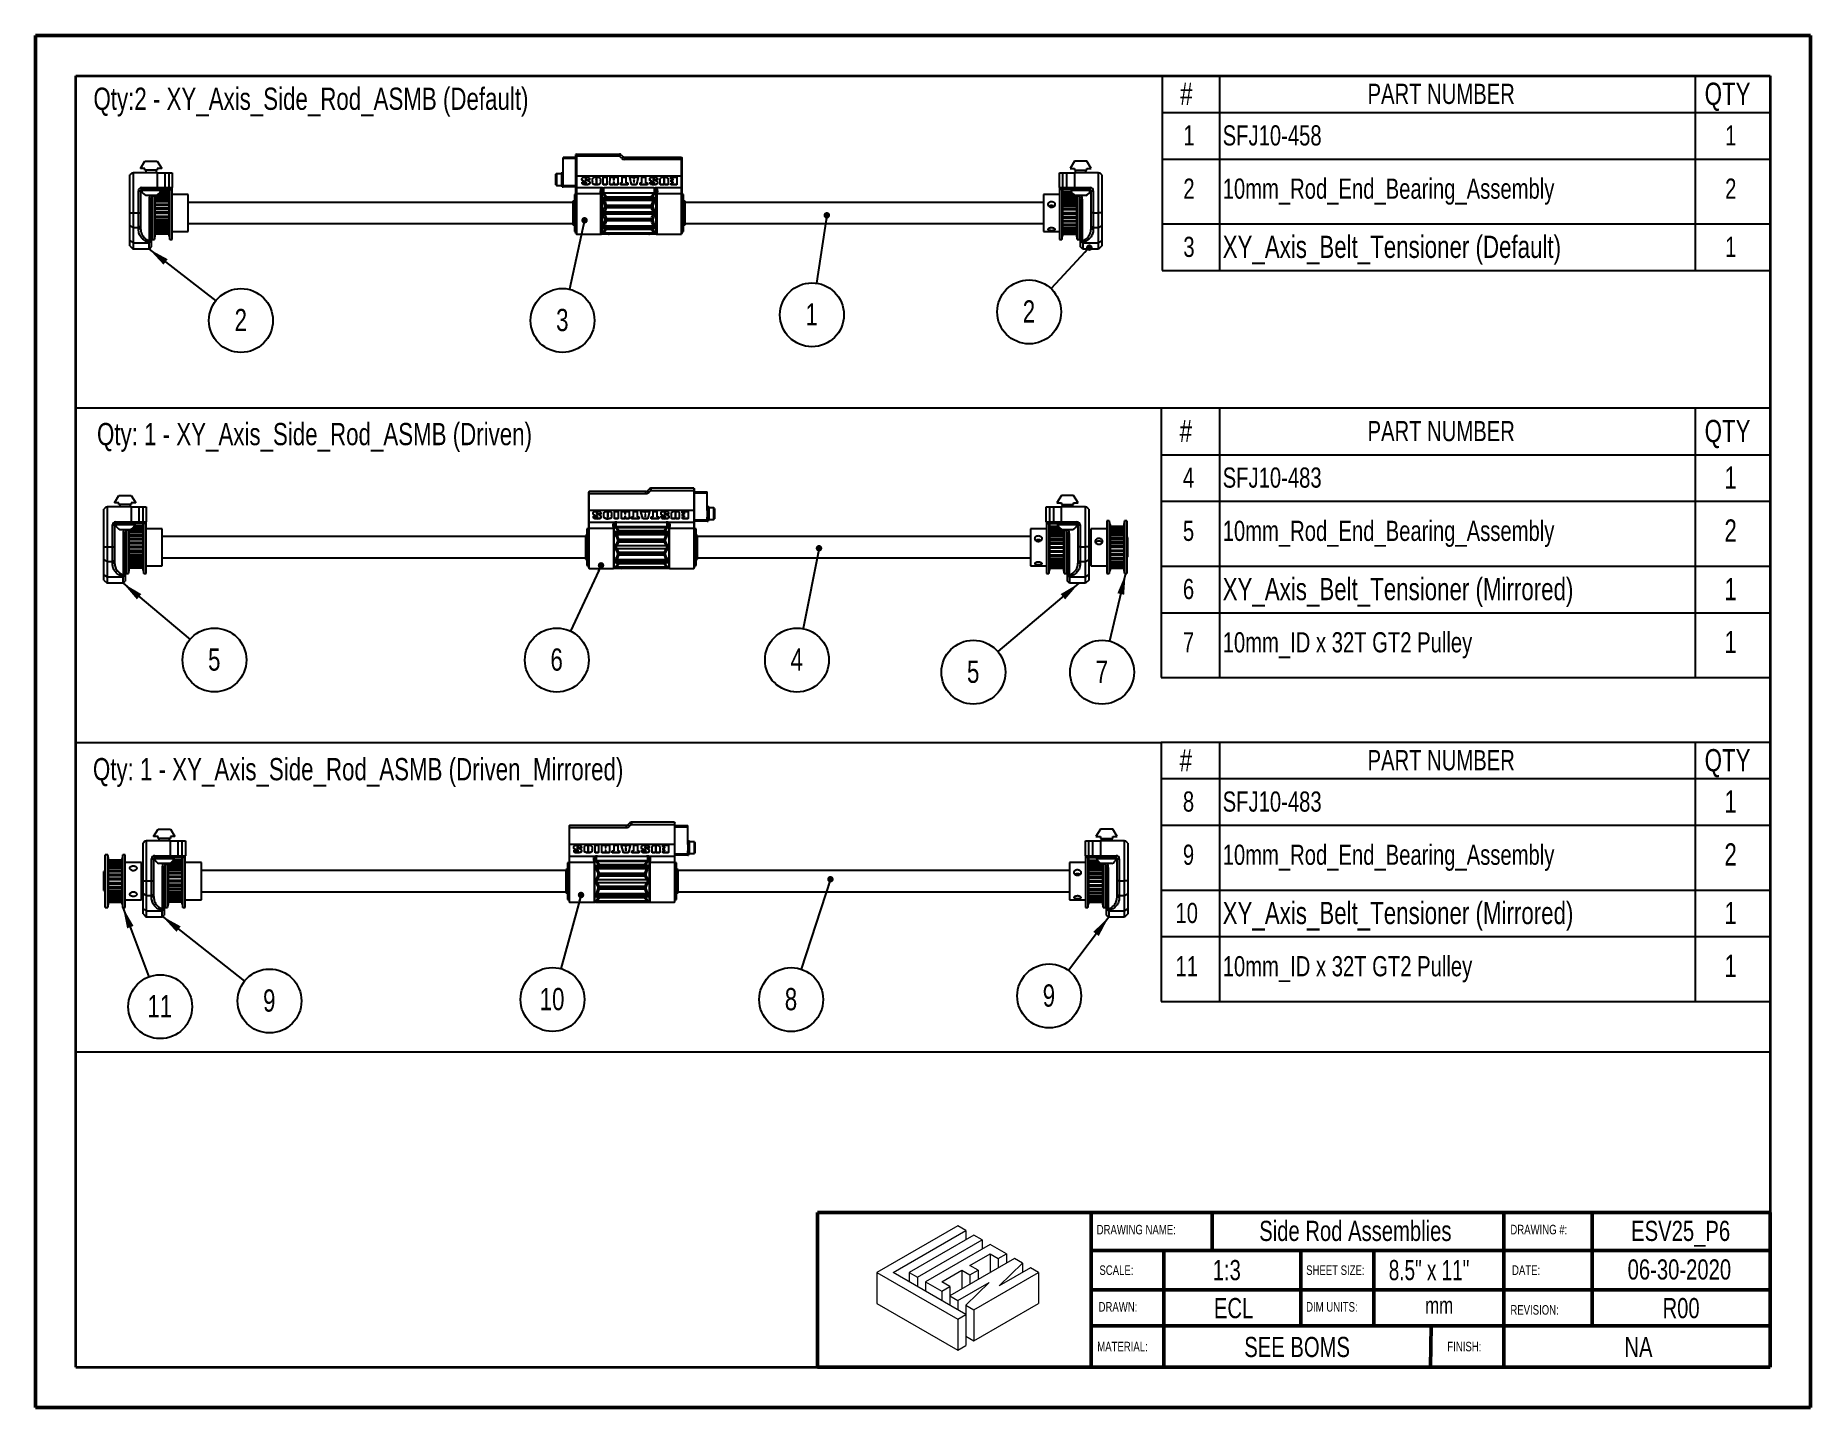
# Model space of a CAD drawing. Header units: millimetres. Extents: x 0 to 279, y 0 to 216.
import ezdxf

# ---------------------------------------------------------------- set-up
doc = ezdxf.new("R2010")
doc.units = ezdxf.units.MM
for name, color, linetype in [('PAGE_BORDER', 7, 'Continuous'), ('TITLE_BLOCK_BORDER', 7, 'Continuous'), ('TITLE_BLOCK_TEXT', 8, 'Continuous')]:
    doc.layers.add(name, color=color, linetype=linetype)
doc.styles.add('SLDTEXTSTYLE0', font='TXT', dxfattribs={"width": 0.75})
doc.styles.add('SLDTEXTSTYLE1', font='TXT', dxfattribs={"width": 0.7})
doc.dimstyles.new('SLDDIMSTYLE0', dxfattribs={"dimtxt": 0.18, "dimasz": 3.302, "dimexe": 0, "dimexo": 0.0625, "dimgap": 0, "dimtad": 0, "dimtih": 1, "dimtoh": 1, "dimdec": 0, "dimrnd": 1e-09, "dimzin": 0, "dimdsep": 46, "dimtxsty": 'Standard', "dimsah": 1, "dimcen": 0.09, "dimadec": 0, "dimazin": 0, "dimtfac": 3.302, "dimtdec": 0, "dimtofl": 0, "dimtmove": 0, "dimatfit": 3, "dimfxl": 1, "dimfrac": 2, "dimtolj": 1, "dimtzin": 0, "dimarcsym": 0})
doc.dimstyles.new('SLDDIMSTYLE1', dxfattribs={"dimtxt": 0.18, "dimasz": 1.016, "dimexe": 0, "dimexo": 0.0625, "dimgap": 0, "dimtad": 0, "dimtih": 1, "dimtoh": 1, "dimdec": 0, "dimrnd": 1e-09, "dimzin": 0, "dimdsep": 46, "dimtxsty": 'Standard', "dimblk1": 'DOT', "dimblk2": 'DOT', "dimsah": 1, "dimcen": 0.09, "dimadec": 0, "dimazin": 0, "dimtfac": 1.016, "dimtdec": 0, "dimtofl": 0, "dimtmove": 0, "dimatfit": 3, "dimldrblk": 'DOT', "dimfxl": 1, "dimfrac": 2, "dimtolj": 1, "dimtzin": 0, "dimarcsym": 0})

msp = doc.modelspace()

# ---------------------------------------------------------------- texts
at = {"layer": 'TITLE_BLOCK_BORDER', "style": 'SLDTEXTSTYLE0'}
for s, insert, char_height, attachment_point in [('Qty:2 - XY_Axis_Side_Rod_ASMB (Default)', (9.12, 207.7), 3.5, 1), ('Qty: 1 - XY_Axis_Side_Rod_ASMB (Driven)', (9.68, 154.93), 3.5, 1), ('Qty: 1 - XY_Axis_Side_Rod_ASMB (Driven_Mirrored)', (9.04, 102.2), 3.5, 1), ('Side Rod Assemblies', (207.76, 29.38), 3.175, 2), ('ESV25_P6', (258.96, 29.38), 3.175, 2), ('06-30-2020', (258.76, 23.31), 3.175, 2), ('ECL', (188.59, 17.23), 3.175, 2), ('mm', (220.95, 17.39), 2.646, 2), ('R00', (259.03, 17.23), 3.175, 2), ('SEE BOMS', (198.59, 11.11), 3.175, 2), ('NA', (252.32, 11.11), 3.175, 2)]:
    msp.add_mtext(s, dxfattribs=dict(at, insert=insert, char_height=char_height, attachment_point=attachment_point))
at = {"layer": 'TITLE_BLOCK_TEXT', "attachment_point": 1}
for s, insert, char_height, style in [('DRAWING NAME:', (167.04, 28.74), 1.5, 'SLDTEXTSTYLE0'), ('DRAWING #:', (232.16, 28.75), 1.5, 'SLDTEXTSTYLE0'), ('SCALE:', (167.47, 22.36), 1.5, 'SLDTEXTSTYLE0'), ('1:3', (185.3, 23.21), 3.175, 'SLDTEXTSTYLE0'), ('SHEET SIZE:', (200.01, 22.36), 1.5, 'SLDTEXTSTYLE0'), ('8.5" x 11"', (213.02, 23.21), 3.175, 'SLDTEXTSTYLE1'), ('DATE:', (232.42, 22.36), 1.5, 'SLDTEXTSTYLE0'), ('DRAWN:', (167.34, 16.59), 1.5, 'SLDTEXTSTYLE0'), ('DIM UNITS:', (200.01, 16.59), 1.5, 'SLDTEXTSTYLE0'), ('REVISION:', (232.16, 16.11), 1.5, 'SLDTEXTSTYLE0'), ('MATERIAL:', (167.13, 10.34), 1.5, 'SLDTEXTSTYLE0'), ('FINISH:', (222.24, 10.34), 1.5, 'SLDTEXTSTYLE0')]:
    msp.add_mtext(s, dxfattribs=dict(at, insert=insert, char_height=char_height, style=style))

# ---------------------------------------------------------------- blocks, each defined once
blk = doc.blocks.new('Lien3D Logo')
at = {"color": 7, "linetype": 'Continuous', "lineweight": 18}
for p, q in [((10.61, 16.33), (0, 10.21)), ((11.67, 15.71), (10.61, 16.33)), ((2.13, 10.21), (11.67, 15.71)), ((12.73, 15.1), (4.26, 10.21)), ((5.32, 9.59), (13.8, 14.49)), ((11.67, 15.71), (11.67, 14.49)), ((13.8, 14.49), (12.73, 15.1)), ((13.8, 14.49), (13.8, 13.26)), ((14.86, 13.87), (6.38, 8.98)), ((18.05, 12.03), (9.57, 7.13)), ((12.22, 11.12), (14.86, 12.64)), ((16.99, 12.64), (14.86, 13.87)), ((14.86, 12.64), (15.93, 12.03)), ((14.86, 12.64), (14.86, 10.19)), ((15.93, 12.03), (16.99, 12.64)), ((15.93, 12.03), (15.93, 10.8)), ((16.99, 12.64), (16.99, 11.42)), ((19.12, 11.42), (18.05, 12.03)), ((0, 10.21), (0, 6.12)), ((0, 10.21), (10.61, 4.08)), ((11.67, 4.7), (2.13, 10.21)), ((4.26, 10.21), (4.26, 8.98)), ((4.26, 10.21), (5.32, 9.59)), ((5.32, 9.59), (5.32, 8.36)), ((8.51, 8.98), (11.15, 10.5)), ((11.15, 10.5), (12.22, 9.89)), ((11.15, 10.5), (11.15, 8.05)), ((13.28, 10.5), (12.22, 11.12)), ((12.22, 9.89), (13.28, 10.5)), ((12.22, 9.89), (12.22, 8.66)), ((12.73, 5.31), (21.21, 10.21)), ((13.28, 10.5), (13.28, 9.28)), ((16.04, 8.45), (19.12, 11.42)), ((20.15, 10.82), (16.04, 8.45)), ((19.12, 11.42), (19.12, 10.22)), ((21.21, 10.21), (20.15, 10.82)), ((21.21, 10.21), (21.21, 6.12)), ((6.38, 8.98), (8.51, 7.75)), ((6.38, 8.98), (6.38, 7.75)), ((9.57, 8.36), (8.51, 8.98)), ((8.51, 7.75), (9.57, 8.36)), ((8.51, 7.75), (8.51, 6.52)), ((9.57, 8.36), (9.57, 7.13)), ((9.57, 7.13), (10.64, 6.52)), ((9.57, 7.13), (9.57, 5.91)), ((10.64, 6.52), (14.75, 8.89)), ((14.75, 8.89), (11.67, 5.93)), ((0, 6.12), (10.61, 0)), ((10.61, 4.08), (11.67, 4.7)), ((10.64, 6.52), (10.64, 5.29)), ((11.67, 5.93), (12.73, 5.31)), ((11.67, 5.93), (11.67, 4.7)), ((11.67, 4.7), (11.67, 0.61)), ((12.73, 1.23), (21.21, 6.12)), ((12.73, 5.31), (12.73, 1.23)), ((10.61, 4.08), (10.61, 0)), ((10.61, 0), (11.67, 0.61)), ((11.67, 1.84), (12.73, 1.23))]:
    blk.add_line(p, q, dxfattribs=at)
blk = doc.blocks.new('SW_TABLEANNOTATION_2')
at = {"layer": 'TITLE_BLOCK_BORDER', "color": 0}
for p, q in [((0, 0), (0, -30.63)), ((95.71, 0), (0, 0)), ((9.03, 0), (9.03, -5.76)), ((83.9, 0), (83.9, -5.76)), ((95.71, -30.63), (95.71, 0)), ((0, -5.76), (95.71, -5.76)), ((9.03, -5.76), (9.03, -30.63)), ((83.9, -5.76), (83.9, -30.63)), ((0, -13.09), (95.71, -13.09)), ((0, -23.3), (95.71, -23.3)), ((0, -30.63), (95.71, -30.63))]:
    blk.add_line(p, q, dxfattribs=at)
at = {"layer": 'TITLE_BLOCK_BORDER', "color": 0, "attachment_point": 1, "style": 'SLDTEXTSTYLE0'}
for s, insert, char_height in [('#', (2.84, -1.07), 3.5), ('PART NUMBER', (32.34, -1.24), 3.175), ('QTY', (85.4, -1.07), 3.5), ('1', (3.34, -7.78), 3.17), ('SFJ10-458', (9.53, -7.78), 3.175), ('1', (88.63, -7.78), 3.17), ('2', (3.34, -16.16), 3.17), ('10mm_Rod_End_Bearing_Assembly', (9.53, -16.16), 3.175), ('2', (88.63, -16.16), 3.17), ('XY_Axis_Belt_Tensioner (Default)', (9.53, -25.15), 3.5), ('3', (3.34, -25.32), 3.17), ('1', (88.63, -25.32), 3.17)]:
    blk.add_mtext(s, dxfattribs=dict(at, insert=insert, char_height=char_height))
blk = doc.blocks.new('SW_TABLEANNOTATION_3')
at = {"layer": 'TITLE_BLOCK_BORDER', "color": 0}
for p, q in [((0, 0), (0, -42.4)), ((95.86, 0), (0, 0)), ((9.18, 0), (9.18, -7.33)), ((84.05, 0), (84.05, -7.33)), ((95.86, -42.4), (95.86, 0)), ((0, -7.33), (95.86, -7.33)), ((9.18, -7.33), (9.18, -42.4)), ((84.05, -7.33), (84.05, -42.4)), ((0, -14.65), (95.86, -14.65)), ((0, -24.86), (95.86, -24.86)), ((0, -32.19), (95.86, -32.19)), ((0, -42.4), (95.86, -42.4))]:
    blk.add_line(p, q, dxfattribs=at)
at = {"layer": 'TITLE_BLOCK_BORDER', "color": 0, "attachment_point": 1, "style": 'SLDTEXTSTYLE0'}
for s, insert, char_height in [('#', (2.91, -1.85), 3.5), ('PART NUMBER', (32.49, -2.02), 3.175), ('QTY', (85.55, -1.85), 3.5), ('4', (3.42, -9.34), 3.17), ('SFJ10-483', (9.68, -9.34), 3.175), ('1', (88.66, -9.18), 3.5), ('5', (3.42, -17.72), 3.17), ('10mm_Rod_End_Bearing_Assembly', (9.68, -17.72), 3.175), ('2', (88.66, -17.51), 3.5), ('6', (3.42, -26.88), 3.17), ('XY_Axis_Belt_Tensioner (Mirrored)', (9.68, -26.72), 3.5), ('1', (88.66, -26.72), 3.5), ('7', (3.42, -35.26), 3.17), ('10mm_ID x 32T GT2 Pulley', (9.68, -35.26), 3.175), ('1', (88.66, -35.05), 3.5)]:
    blk.add_mtext(s, dxfattribs=dict(at, insert=insert, char_height=char_height))
blk = doc.blocks.new('SW_TABLEANNOTATION_4')
at = {"layer": 'TITLE_BLOCK_BORDER', "color": 0}
for p, q in [((0, 0), (0, -40.75)), ((95.86, 0), (0, 0)), ((9.18, 0), (9.18, -5.68)), ((84.05, 0), (84.05, -5.68)), ((95.86, -40.75), (95.86, 0)), ((0, -5.68), (95.86, -5.68)), ((9.18, -5.68), (9.18, -40.75)), ((84.05, -5.68), (84.05, -40.75)), ((0, -13.01), (95.86, -13.01)), ((0, -23.22), (95.86, -23.22)), ((0, -30.54), (95.86, -30.54)), ((0, -40.75), (95.86, -40.75))]:
    blk.add_line(p, q, dxfattribs=at)
at = {"layer": 'TITLE_BLOCK_BORDER', "color": 0, "attachment_point": 1, "style": 'SLDTEXTSTYLE0'}
for s, insert, char_height in [('#', (2.91, -1.03), 3.5), ('PART NUMBER', (32.49, -1.19), 3.175), ('QTY', (85.55, -1.03), 3.5), ('8', (3.42, -7.7), 3.17), ('SFJ10-483', (9.68, -7.7), 3.175), ('1', (88.66, -7.53), 3.5), ('9', (3.42, -16.07), 3.17), ('10mm_Rod_End_Bearing_Assembly', (9.68, -16.07), 3.175), ('2', (88.66, -15.86), 3.5), ('XY_Axis_Belt_Tensioner (Mirrored)', (9.68, -25.07), 3.5), ('1', (88.66, -25.07), 3.5), ('10', (2.25, -25.23), 3.175), ('10mm_ID x 32T GT2 Pulley', (9.68, -33.61), 3.175), ('1', (88.66, -33.4), 3.5), ('11', (2.25, -33.61), 3.175)]:
    blk.add_mtext(s, dxfattribs=dict(at, insert=insert, char_height=char_height))
blk = doc.blocks.new('SW_NOTE_23')
at = {"layer": 'TITLE_BLOCK_BORDER', "color": 0}
blk.add_circle((3.97, -3.09), 5.03, dxfattribs=at)
at = {"layer": 'TITLE_BLOCK_BORDER', "color": 0, "insert": (3.94, -1.26), "char_height": 3.5, "attachment_point": 2, "style": 'SLDTEXTSTYLE0'}
blk.add_mtext('2', dxfattribs=at)
blk = doc.blocks.new('SW_NOTE_24')
at = {"layer": 'TITLE_BLOCK_BORDER', "color": 0}
blk.add_circle((-1.08, -4.91), 5.03, dxfattribs=at)
at = {"layer": 'TITLE_BLOCK_BORDER', "color": 0, "insert": (-1.11, -3.09), "char_height": 3.5, "attachment_point": 2, "style": 'SLDTEXTSTYLE0'}
blk.add_mtext('3', dxfattribs=at)
blk = doc.blocks.new('_DOT')
at = {"color": 0, "linetype": 'ByBlock', "lineweight": -2}
blk.add_line((-0.5, 0), (-1, 0), dxfattribs=at)
at = {"color": 0, "linetype": 'ByBlock', "const_width": 0.5}
blk.add_lwpolyline([(-0.25, 0, 1), (0.25, 0, 1)], format="xyb", close=True, dxfattribs=at)
blk = doc.blocks.new('SW_NOTE_25')
at = {"layer": 'TITLE_BLOCK_BORDER', "color": 0}
blk.add_circle((-0.74, -4.98), 5.03, dxfattribs=at)
at = {"layer": 'TITLE_BLOCK_BORDER', "color": 0, "insert": (-0.78, -3.15), "char_height": 3.5, "attachment_point": 2, "style": 'SLDTEXTSTYLE0'}
blk.add_mtext('1', dxfattribs=at)
blk = doc.blocks.new('SW_NOTE_26')
at = {"layer": 'TITLE_BLOCK_BORDER', "color": 0}
blk.add_circle((-3.44, -3.67), 5.03, dxfattribs=at)
at = {"layer": 'TITLE_BLOCK_BORDER', "color": 0, "insert": (-3.47, -1.85), "char_height": 3.5, "attachment_point": 2, "style": 'SLDTEXTSTYLE0'}
blk.add_mtext('2', dxfattribs=at)
blk = doc.blocks.new('SW_NOTE_27')
at = {"layer": 'TITLE_BLOCK_BORDER', "color": 0}
blk.add_circle((3.85, -3.23), 5.03, dxfattribs=at)
at = {"layer": 'TITLE_BLOCK_BORDER', "color": 0, "insert": (3.82, -1.41), "char_height": 3.5, "attachment_point": 2, "style": 'SLDTEXTSTYLE0'}
blk.add_mtext('5', dxfattribs=at)
blk = doc.blocks.new('SW_NOTE_28')
at = {"layer": 'TITLE_BLOCK_BORDER', "color": 0}
blk.add_circle((-2.13, -4.56), 5.03, dxfattribs=at)
at = {"layer": 'TITLE_BLOCK_BORDER', "color": 0, "insert": (-2.16, -2.73), "char_height": 3.5, "attachment_point": 2, "style": 'SLDTEXTSTYLE0'}
blk.add_mtext('6', dxfattribs=at)
blk = doc.blocks.new('SW_NOTE_29')
at = {"layer": 'TITLE_BLOCK_BORDER', "color": 0}
blk.add_circle((-0.97, -4.94), 5.03, dxfattribs=at)
at = {"layer": 'TITLE_BLOCK_BORDER', "color": 0, "insert": (-1.01, -3.11), "char_height": 3.5, "attachment_point": 2, "style": 'SLDTEXTSTYLE0'}
blk.add_mtext('4', dxfattribs=at)
blk = doc.blocks.new('SW_NOTE_30')
at = {"layer": 'TITLE_BLOCK_BORDER', "color": 0}
blk.add_circle((-3.85, -3.24), 5.03, dxfattribs=at)
at = {"layer": 'TITLE_BLOCK_BORDER', "color": 0, "insert": (-3.88, -1.42), "char_height": 3.5, "attachment_point": 2, "style": 'SLDTEXTSTYLE0'}
blk.add_mtext('5', dxfattribs=at)
blk = doc.blocks.new('SW_NOTE_31')
at = {"layer": 'TITLE_BLOCK_BORDER', "color": 0}
blk.add_circle((-1.17, -4.89), 5.03, dxfattribs=at)
at = {"layer": 'TITLE_BLOCK_BORDER', "color": 0, "insert": (-1.21, -3.07), "char_height": 3.5, "attachment_point": 2, "style": 'SLDTEXTSTYLE0'}
blk.add_mtext('7', dxfattribs=at)
blk = doc.blocks.new('SW_NOTE_32')
at = {"layer": 'TITLE_BLOCK_BORDER', "color": 0}
blk.add_circle((1.77, -4.71), 5.03, dxfattribs=at)
at = {"layer": 'TITLE_BLOCK_BORDER', "color": 0, "insert": (1.7, -2.89), "char_height": 3.5, "attachment_point": 2, "style": 'SLDTEXTSTYLE0'}
blk.add_mtext('11', dxfattribs=at)
blk = doc.blocks.new('SW_NOTE_33')
at = {"layer": 'TITLE_BLOCK_BORDER', "color": 0}
blk.add_circle((3.95, -3.12), 5.03, dxfattribs=at)
at = {"layer": 'TITLE_BLOCK_BORDER', "color": 0, "insert": (3.91, -1.3), "char_height": 3.5, "attachment_point": 2, "style": 'SLDTEXTSTYLE0'}
blk.add_mtext('9', dxfattribs=at)
blk = doc.blocks.new('SW_NOTE_34')
at = {"layer": 'TITLE_BLOCK_BORDER', "color": 0}
blk.add_circle((-1.32, -4.85), 5.03, dxfattribs=at)
at = {"layer": 'TITLE_BLOCK_BORDER', "color": 0, "insert": (-1.39, -3.03), "char_height": 3.5, "attachment_point": 2, "style": 'SLDTEXTSTYLE0'}
blk.add_mtext('10', dxfattribs=at)
blk = doc.blocks.new('SW_NOTE_35')
at = {"layer": 'TITLE_BLOCK_BORDER', "color": 0}
blk.add_circle((-1.56, -4.78), 5.03, dxfattribs=at)
at = {"layer": 'TITLE_BLOCK_BORDER', "color": 0, "insert": (-1.59, -2.96), "char_height": 3.5, "attachment_point": 2, "style": 'SLDTEXTSTYLE0'}
blk.add_mtext('8', dxfattribs=at)
blk = doc.blocks.new('SW_NOTE_36')
at = {"layer": 'TITLE_BLOCK_BORDER', "color": 0}
blk.add_circle((-3.03, -4.01), 5.03, dxfattribs=at)
at = {"layer": 'TITLE_BLOCK_BORDER', "color": 0, "insert": (-3.07, -2.19), "char_height": 3.5, "attachment_point": 2, "style": 'SLDTEXTSTYLE0'}
blk.add_mtext('9', dxfattribs=at)

# ---------------------------------------------------------------- linework, layer by layer
at = {"color": 7, "linetype": 'Continuous', "lineweight": 50}
for p, q in [((0, 0), (0, 215.9)), ((0, 215.9), (279.4, 215.9)), ((279.4, 0), (279.4, 215.9)), ((0, 0), (279.4, 0))]:
    msp.add_line(p, q, dxfattribs=at)
at = {"color": 7, "linetype": 'Continuous', "lineweight": 25}
for p, q in [((16.53, 194.97), (17.23, 196.13)), ((17.23, 196.13), (19.17, 196.13)), ((19.17, 196.13), (19.87, 194.97)), ((83.07, 196.53), (83.07, 196.7)), ((85.07, 196.7), (83.07, 196.7)), ((83.07, 193.74), (83.07, 196.53)), ((85.16, 197.24), (85.07, 197.15)), ((85.07, 196.9), (85.07, 197.15)), ((85.16, 196.9), (85.07, 196.9)), ((85.07, 193.75), (85.07, 196.9)), ((85.16, 197.24), (85.16, 196.9)), ((85.16, 197.24), (91.94, 197.24)), ((85.16, 196.9), (85.16, 193.77)), ((91.94, 196.9), (85.16, 196.9)), ((91.94, 197.24), (91.94, 196.9)), ((91.94, 196.9), (92.17, 197.14)), ((92.24, 196.6), (91.94, 196.9)), ((92.17, 197.14), (92.48, 196.83)), ((92.48, 196.83), (92.24, 196.6)), ((92.72, 196.4), (92.72, 196.73)), ((92.72, 196.73), (101.66, 196.73)), ((101.66, 196.4), (92.72, 196.4)), ((101.66, 196.4), (101.66, 196.73)), ((101.66, 196.73), (101.74, 196.65)), ((101.66, 193.77), (101.66, 196.4)), ((101.66, 196.4), (101.74, 196.4)), ((101.74, 196.65), (101.74, 196.4)), ((101.74, 196.4), (101.74, 193.75)), ((163.54, 196.13), (162.84, 194.97)), ((165.47, 196.13), (163.54, 196.13)), ((166.17, 194.97), (165.47, 196.13)), ((15.2, 194.3), (14.87, 193.97)), ((14.87, 188.01), (14.87, 193.97)), ((15.2, 194.3), (15.37, 194.3)), ((15.37, 194.3), (15.37, 188.01)), ((19.18, 194.3), (15.37, 194.3)), ((17.23, 194.97), (16.53, 194.97)), ((17.23, 194.7), (17.23, 194.97)), ((19.17, 194.7), (17.23, 194.7)), ((17.37, 194.7), (17.37, 194.3)), ((19.03, 194.3), (19.03, 194.7)), ((19.87, 194.97), (19.17, 194.97)), ((19.17, 194.97), (19.17, 194.7)), ((19.18, 191.97), (19.18, 194.3)), ((20.35, 194.3), (20.35, 191.97)), ((20.35, 194.3), (21.04, 194.3)), ((21.04, 191.97), (21.04, 194.3)), ((21.53, 194.3), (21.53, 191.97)), ((82.02, 194.15), (81.92, 194.06)), ((81.92, 194.06), (81.92, 194.06)), ((81.92, 192.41), (81.92, 194.06)), ((82.83, 194.15), (82.02, 194.15)), ((82.02, 194.15), (82.02, 192.32)), ((82.92, 194.06), (82.83, 194.15)), ((82.83, 194.15), (82.83, 194.15)), ((82.83, 192.32), (82.83, 194.15)), ((83.07, 194.4), (82.92, 194.4)), ((82.92, 192.07), (82.92, 194.4)), ((83.07, 192.73), (83.07, 193.74)), ((85.16, 193.77), (85.07, 193.75)), ((85.07, 191.84), (85.07, 193.75)), ((85.16, 193.77), (85.16, 191.91)), ((101.66, 193.77), (85.16, 193.77)), ((86.02, 193.31), (86.02, 193.26)), ((86.06, 192.84), (86.59, 192.84)), ((86.06, 192.78), (86.06, 192.84)), ((86.12, 193.06), (86.12, 193.01)), ((86.59, 192.84), (86.59, 192.74)), ((86.59, 192.84), (86.59, 192.79)), ((86.64, 193.41), (86.64, 193.36)), ((86.69, 193.18), (86.69, 193.33)), ((86.69, 193.29), (86.69, 193.31)), ((87.22, 193.18), (86.69, 193.18)), ((86.69, 192.81), (86.69, 192.76)), ((87.22, 193.13), (86.83, 193.13)), ((87.22, 193.27), (87.22, 193.18)), ((87.22, 193.27), (87.22, 193.22)), ((87.22, 193.22), (87.22, 193.13)), ((87.22, 193.18), (87.22, 193.13)), ((87.67, 192.95), (87.67, 193.13)), ((87.67, 192.95), (87.67, 192.89)), ((88.24, 193.28), (88.24, 192.77)), ((88.24, 193.23), (88.24, 193.28)), ((88.24, 193.23), (88.24, 192.77)), ((88.31, 193.36), (88.31, 193.41)), ((88.35, 192.77), (88.35, 193.29)), ((88.91, 193.1), (88.91, 193.15)), ((88.91, 193.14), (88.91, 192.95)), ((88.91, 193.14), (88.91, 193.08)), ((88.91, 193.08), (88.91, 192.89)), ((88.91, 192.95), (88.91, 192.89)), ((89.38, 192.47), (89.38, 193.61)), ((89.38, 193.61), (89.95, 193.61)), ((89.95, 193.61), (89.95, 192.48)), ((89.95, 193.61), (89.95, 193.55)), ((89.95, 193.55), (89.95, 192.42)), ((90.43, 192.47), (90.44, 193.61)), ((90.44, 193.61), (91, 193.61)), ((91, 193.61), (91, 193.14)), ((91, 193.61), (91, 193.55)), ((91, 193.55), (91, 193.14)), ((91, 193.14), (91.1, 193.14)), ((91.1, 192.87), (91, 192.87)), ((91, 192.87), (91, 192.47)), ((91, 192.87), (91, 192.82)), ((91, 192.82), (91, 192.42)), ((91.1, 192.82), (91, 192.82)), ((91.1, 193.14), (91.1, 193.61)), ((91.1, 193.61), (91.67, 193.61)), ((91.1, 192.47), (91.1, 192.87)), ((91.67, 193.61), (91.66, 192.48)), ((91.67, 193.55), (91.66, 192.42)), ((91.67, 193.61), (91.67, 193.55)), ((92.37, 192.73), (92.37, 193.61)), ((92.37, 193.61), (92.94, 193.61)), ((92.94, 193.61), (92.93, 192.73)), ((92.94, 193.55), (92.93, 192.73)), ((92.94, 193.61), (92.94, 193.55)), ((93.82, 192.47), (93.53, 193.61)), ((93.53, 193.61), (94.11, 193.61)), ((93.53, 193.61), (93.53, 193.55)), ((93.82, 192.42), (93.53, 193.55)), ((94.11, 193.61), (94.13, 193.41)), ((94.13, 193.41), (94.26, 193.41)), ((94.27, 193.18), (94.15, 193.18)), ((94.26, 193.13), (94.15, 193.13)), ((94.26, 193.41), (94.3, 193.61)), ((94.3, 193.61), (94.88, 193.61)), ((94.88, 193.61), (94.61, 192.48)), ((94.88, 193.55), (94.61, 192.42)), ((94.88, 193.61), (94.88, 193.55)), ((95.46, 192.73), (95.46, 193.61)), ((95.46, 193.61), (96.03, 193.61)), ((96.03, 193.61), (96.03, 192.73)), ((96.03, 193.61), (96.03, 193.55)), ((96.03, 193.55), (96.03, 192.73)), ((96.69, 193.31), (96.69, 193.26)), ((96.73, 192.84), (97.26, 192.84)), ((96.73, 192.78), (96.73, 192.84)), ((96.79, 193.06), (96.79, 193.01)), ((97.26, 192.84), (97.26, 192.74)), ((97.26, 192.84), (97.26, 192.79)), ((97.31, 193.41), (97.31, 193.36)), ((97.36, 193.18), (97.37, 193.33)), ((97.36, 193.29), (97.36, 193.31)), ((97.9, 193.18), (97.36, 193.18)), ((97.36, 192.81), (97.36, 192.76)), ((97.9, 193.13), (97.5, 193.13)), ((97.9, 193.27), (97.9, 193.18)), ((97.9, 193.27), (97.9, 193.22)), ((97.9, 193.22), (97.9, 193.13)), ((97.9, 193.18), (97.9, 193.13)), ((98.35, 192.47), (98.35, 193.23)), ((98.92, 193.3), (98.92, 192.47)), ((98.92, 193.3), (98.92, 193.25)), ((98.92, 193.25), (98.92, 192.42)), ((98.98, 193.41), (98.98, 193.36)), ((99.01, 192.47), (99.01, 193.32)), ((99.01, 193.27), (99.01, 193.3)), ((99.58, 193.14), (99.57, 192.48)), ((99.58, 193.09), (99.57, 192.42)), ((99.58, 193.12), (99.58, 193.17)), ((99.58, 193.14), (99.58, 193.09)), ((100, 193.36), (100, 193.61)), ((100, 193.61), (100.95, 193.61)), ((100.38, 193.36), (100, 193.36)), ((100, 193.36), (100, 193.3)), ((100.38, 193.3), (100, 193.3)), ((100.06, 192.9), (100.06, 193.14)), ((100.06, 193.14), (100.38, 193.14)), ((100.38, 192.9), (100.06, 192.9)), ((100.06, 192.9), (100.06, 192.85)), ((100.38, 192.85), (100.06, 192.85)), ((100.38, 193.14), (100.38, 193.36)), ((100.38, 192.73), (100.38, 192.9)), ((100.95, 193.61), (100.94, 192.48)), ((100.95, 193.55), (100.94, 192.42)), ((100.95, 193.61), (100.95, 193.55)), ((101.66, 191.91), (101.66, 193.77)), ((101.66, 193.77), (101.74, 193.75)), ((101.74, 193.75), (101.74, 191.84)), ((161.17, 191.97), (161.17, 194.3)), ((161.66, 194.3), (161.66, 191.97)), ((161.66, 194.3), (162.35, 194.3)), ((162.35, 191.97), (162.35, 194.3)), ((162.84, 194.97), (163.54, 194.97)), ((167.34, 194.3), (163.53, 194.3)), ((163.53, 194.3), (163.53, 191.97)), ((163.54, 194.97), (163.54, 194.7)), ((163.54, 194.7), (165.47, 194.7)), ((163.67, 194.7), (163.67, 194.3)), ((165.34, 194.3), (165.34, 194.7)), ((165.47, 194.97), (166.17, 194.97)), ((165.47, 194.7), (165.47, 194.97)), ((167.34, 188.01), (167.34, 194.3)), ((167.34, 194.3), (167.51, 194.3)), ((167.84, 193.97), (167.51, 194.3)), ((167.84, 193.97), (167.84, 188.01)), ((16.2, 188.01), (16.2, 191.47)), ((16.2, 191.47), (16.53, 191.47)), ((16.53, 191.47), (16.53, 188.01)), ((16.62, 191.61), (16.62, 191.5)), ((19.78, 191.5), (16.62, 191.5)), ((16.7, 191.97), (19.18, 191.97)), ((16.7, 191.63), (16.7, 191.97)), ((17.13, 191.63), (16.7, 191.63)), ((19.27, 191.63), (17.13, 191.63)), ((19.03, 190.72), (17.37, 190.72)), ((18.19, 189.97), (18.23, 190.27)), ((18.2, 190.06), (18.2, 183.63)), ((18.41, 190.72), (18.23, 190.27)), ((18.26, 190.36), (18.23, 190.27)), ((18.39, 190.72), (18.33, 190.54)), ((18.37, 183.82), (18.37, 190.68)), ((18.73, 183.82), (18.73, 190.65)), ((18.84, 184.38), (18.84, 190.69)), ((21.03, 190.69), (18.84, 190.69)), ((21.03, 190.64), (18.84, 190.64)), ((21.03, 190.37), (18.84, 190.37)), ((21.03, 190.36), (18.84, 190.36)), ((21.03, 190.32), (18.84, 190.32)), ((21.03, 190.27), (18.84, 190.27)), ((21.03, 190.22), (18.84, 190.22)), ((21.03, 190.73), (19.05, 190.73)), ((21.03, 190.77), (19.12, 190.77)), ((19.18, 191.63), (19.18, 191.97)), ((21.03, 191.03), (19.45, 191.03)), ((21.03, 191.06), (19.48, 191.06)), ((21.03, 191.22), (19.61, 191.22)), ((21.03, 191.23), (19.62, 191.23)), ((21.03, 191.28), (19.66, 191.28)), ((19.78, 191.5), (19.78, 191.63)), ((19.87, 191.63), (19.78, 191.62)), ((20.12, 191.63), (20.35, 191.97)), ((20.81, 191.63), (20.12, 191.63)), ((20.35, 191.97), (21.04, 191.97)), ((20.81, 191.63), (21.04, 191.97)), ((21.04, 191.63), (21.03, 191.55)), ((21.03, 191.13), (21.03, 191.55)), ((21.03, 184.38), (21.03, 191.13)), ((21.14, 183.82), (21.14, 191.63)), ((21.2, 191.63), (21.53, 191.97)), ((21.5, 191.63), (21.5, 191.98)), ((21.5, 183.82), (21.5, 191.63)), ((24.04, 190.88), (21.5, 190.88)), ((24.04, 190.54), (24.04, 190.88)), ((24.04, 185.05), (24.04, 190.54)), ((81.92, 192.41), (82.02, 192.32)), ((82.02, 192.32), (82.83, 192.32)), ((82.83, 192.32), (82.92, 192.41)), ((82.92, 192.07), (83.07, 192.07)), ((83.07, 192.27), (83.07, 192.73)), ((83.07, 192.27), (83.07, 192.1)), ((85.07, 192.1), (83.07, 192.1)), ((83.07, 192.07), (83.07, 192.1)), ((85.07, 190.87), (84.82, 190.87)), ((84.82, 190.87), (84.82, 185.07)), ((85.07, 191.84), (85.16, 191.91)), ((85.07, 190.9), (85.07, 191.84)), ((85.07, 190.9), (85.16, 190.97)), ((85.07, 184.73), (85.07, 190.9)), ((85.16, 191.91), (85.16, 190.97)), ((89.27, 191.91), (85.16, 191.91)), ((85.16, 190.97), (85.16, 184.65)), ((89.01, 190.97), (85.16, 190.97)), ((86.06, 192.78), (86.06, 192.73)), ((86.59, 192.79), (86.59, 192.74)), ((86.66, 192.45), (86.66, 192.4)), ((87.24, 192.78), (87.24, 192.72)), ((88.3, 192.45), (88.3, 192.4)), ((88.91, 191.31), (88.91, 191.48)), ((89.01, 184.65), (89.01, 190.97)), ((89.07, 191.33), (89.07, 191.27)), ((89.23, 191.13), (89.11, 191.25)), ((89.12, 190.93), (89.12, 184.69)), ((89.95, 192.48), (89.38, 192.47)), ((89.38, 192.47), (89.38, 192.42)), ((89.95, 192.42), (89.38, 192.42)), ((89.41, 191.88), (89.41, 191.22)), ((89.41, 191.22), (89.46, 191.16)), ((89.46, 191.16), (89.46, 191.09)), ((89.46, 191.16), (97.35, 191.16)), ((97.35, 191.09), (89.46, 191.09)), ((97.27, 191.91), (89.55, 191.91)), ((89.56, 190.24), (97.26, 190.24)), ((89.62, 190.48), (89.62, 190.57)), ((89.86, 190.52), (89.86, 190.48)), ((89.86, 190.52), (96.96, 190.52)), ((89.86, 190.48), (89.86, 190.39)), ((96.96, 190.48), (89.86, 190.48)), ((89.86, 190.39), (89.86, 190.37)), ((89.86, 190.39), (96.96, 190.39)), ((96.96, 190.37), (89.86, 190.37)), ((89.95, 192.48), (89.95, 192.42)), ((91, 192.47), (90.43, 192.47)), ((90.43, 192.47), (90.43, 192.42)), ((91, 192.42), (90.43, 192.42)), ((91, 192.47), (91, 192.42)), ((91.66, 192.48), (91.1, 192.47)), ((91.1, 192.47), (91.1, 192.42)), ((91.66, 192.42), (91.1, 192.42)), ((91.66, 192.48), (91.66, 192.42)), ((92.06, 192.47), (92.06, 192.73)), ((92.06, 192.73), (92.37, 192.73)), ((93.24, 192.48), (92.06, 192.47)), ((92.06, 192.47), (92.06, 192.42)), ((93.24, 192.42), (92.06, 192.42)), ((92.93, 192.73), (93.24, 192.73)), ((93.24, 192.73), (93.24, 192.48)), ((93.24, 192.73), (93.24, 192.67)), ((93.24, 192.67), (93.24, 192.42)), ((93.24, 192.48), (93.24, 192.42)), ((94.61, 192.48), (93.82, 192.47)), ((93.82, 192.47), (93.82, 192.42)), ((94.61, 192.42), (93.82, 192.42)), ((94.61, 192.48), (94.61, 192.42)), ((95.16, 192.47), (95.16, 192.73)), ((95.16, 192.73), (95.46, 192.73)), ((96.33, 192.48), (95.16, 192.47)), ((95.16, 192.47), (95.16, 192.42)), ((96.33, 192.42), (95.16, 192.42)), ((96.03, 192.73), (96.33, 192.73)), ((96.33, 192.73), (96.33, 192.48)), ((96.33, 192.73), (96.33, 192.67)), ((96.33, 192.67), (96.33, 192.42)), ((96.33, 192.48), (96.33, 192.42)), ((96.73, 192.78), (96.73, 192.73)), ((96.96, 190.48), (96.96, 190.52)), ((96.96, 190.39), (96.96, 190.48)), ((96.96, 190.37), (96.96, 190.39)), ((97.19, 190.57), (97.19, 190.48)), ((97.26, 192.79), (97.26, 192.74)), ((97.33, 192.45), (97.33, 192.4)), ((97.35, 191.16), (97.41, 191.22)), ((97.35, 191.09), (97.35, 191.16)), ((97.41, 191.22), (97.41, 191.88)), ((101.66, 191.91), (97.55, 191.91)), ((97.71, 191.25), (97.59, 191.13)), ((97.69, 184.69), (97.69, 190.93)), ((97.74, 191.27), (97.74, 191.33)), ((97.81, 190.97), (97.81, 184.65)), ((101.66, 190.97), (97.81, 190.97)), ((97.91, 192.78), (97.91, 192.72)), ((97.91, 191.48), (97.91, 191.31)), ((98.92, 192.47), (98.35, 192.47)), ((98.35, 192.47), (98.35, 192.42)), ((98.92, 192.42), (98.35, 192.42)), ((98.92, 192.47), (98.92, 192.42)), ((99.57, 192.48), (99.01, 192.47)), ((99.01, 192.47), (99.01, 192.42)), ((99.57, 192.42), (99.01, 192.42)), ((99.57, 192.48), (99.57, 192.42)), ((100.03, 192.47), (100.04, 192.73)), ((100.94, 192.48), (100.03, 192.47)), ((100.03, 192.47), (100.03, 192.42)), ((100.94, 192.42), (100.03, 192.42)), ((100.04, 192.73), (100.38, 192.73)), ((100.94, 192.48), (100.94, 192.42)), ((101.66, 190.97), (101.66, 191.91)), ((101.66, 191.91), (101.74, 191.84)), ((101.66, 184.65), (101.66, 190.97)), ((101.74, 190.9), (101.66, 190.97)), ((101.74, 191.84), (101.74, 190.9)), ((101.74, 190.9), (101.74, 184.73)), ((101.99, 190.87), (101.74, 190.87)), ((101.99, 185.14), (101.99, 190.87)), ((161.2, 190.88), (158.66, 190.88)), ((158.66, 190.88), (158.66, 185.05)), ((161.51, 191.63), (161.17, 191.97)), ((161.2, 191.98), (161.2, 183.82)), ((161.57, 191.64), (161.57, 183.82)), ((161.66, 191.97), (162.35, 191.97)), ((161.9, 191.63), (161.66, 191.97)), ((161.68, 191.55), (161.66, 191.63)), ((161.68, 191.55), (161.68, 184.38)), ((161.68, 191.28), (163.05, 191.28)), ((163.09, 191.22), (161.68, 191.22)), ((161.68, 191.21), (163.1, 191.21)), ((163.24, 191.05), (161.68, 191.05)), ((161.68, 191.02), (163.26, 191.02)), ((163.61, 190.75), (161.68, 190.75)), ((161.68, 190.71), (163.86, 190.71)), ((161.68, 190.68), (163.86, 190.68)), ((161.68, 190.63), (163.86, 190.63)), ((163.86, 190.35), (161.68, 190.35)), ((161.68, 190.34), (163.86, 190.34)), ((161.68, 190.3), (163.86, 190.3)), ((161.68, 190.26), (163.86, 190.26)), ((161.68, 190.2), (163.86, 190.2)), ((162.59, 191.63), (161.9, 191.63)), ((162.59, 191.63), (162.35, 191.97)), ((162.95, 191.62), (162.84, 191.63)), ((162.92, 191.63), (162.92, 191.5)), ((166.09, 191.5), (162.92, 191.5)), ((165.58, 191.63), (163.43, 191.63)), ((163.53, 191.97), (166.01, 191.97)), ((163.53, 191.63), (163.53, 191.97)), ((165.34, 190.72), (163.67, 190.72)), ((163.86, 190.71), (163.86, 184.38)), ((163.97, 190.64), (163.97, 183.82)), ((164.48, 190.27), (164.3, 190.72)), ((164.34, 190.63), (164.31, 190.72)), ((164.34, 190.67), (164.34, 183.82)), ((164.48, 190.27), (164.52, 189.97)), ((164.51, 183.63), (164.51, 190.06)), ((166.01, 191.63), (165.58, 191.63)), ((166.01, 191.63), (166.01, 191.97)), ((166.09, 191.5), (166.09, 191.61)), ((166.17, 188.01), (166.17, 191.47)), ((166.17, 191.47), (166.51, 191.47)), ((166.51, 191.47), (166.51, 188.01)), ((14.87, 188.01), (15.37, 188.01)), ((15.37, 188.01), (16.2, 188.01)), ((16.2, 188.01), (16.53, 188.01)), ((17.92, 183.63), (17.92, 189.97)), ((17.92, 189.97), (18.19, 189.97)), ((21.03, 189.88), (18.84, 189.88)), ((21.03, 189.87), (18.84, 189.87)), ((21.03, 189.82), (18.84, 189.82)), ((21.03, 189.77), (18.84, 189.77)), ((21.03, 189.71), (18.84, 189.71)), ((21.03, 189.32), (18.84, 189.32)), ((21.03, 189.3), (18.84, 189.3)), ((21.03, 189.25), (18.84, 189.25)), ((21.03, 189.19), (18.84, 189.19)), ((21.03, 189.14), (18.84, 189.14)), ((21.03, 188.71), (18.84, 188.71)), ((21.03, 188.68), (18.84, 188.68)), ((21.03, 188.62), (18.84, 188.62)), ((21.03, 188.57), (18.84, 188.57)), ((21.03, 188.52), (18.84, 188.52)), ((21.03, 188.08), (18.84, 188.08)), ((21.03, 188.04), (18.84, 188.04)), ((21.03, 187.98), (18.84, 187.98)), ((21.03, 187.92), (18.84, 187.92)), ((21.03, 187.88), (18.84, 187.88)), ((21.03, 187.44), (18.84, 187.44)), ((21.03, 187.39), (18.84, 187.39)), ((21.03, 187.33), (18.84, 187.33)), ((21.03, 187.27), (18.84, 187.27)), ((18.84, 187.24), (21.03, 187.24)), ((84.57, 189.63), (24.04, 189.63)), ((84.78, 189.82), (84.57, 189.82)), ((84.57, 189.82), (84.57, 188.68)), ((84.57, 188.68), (84.57, 186.11)), ((97.26, 189.96), (89.56, 189.96)), ((89.56, 188.16), (97.26, 188.16)), ((97.26, 187.77), (89.56, 187.77)), ((89.62, 188.92), (89.62, 189.14)), ((89.86, 189.18), (89.86, 189.11)), ((89.86, 189.18), (96.96, 189.18)), ((89.86, 189.11), (89.86, 188.87)), ((96.96, 189.11), (89.86, 189.11)), ((89.86, 188.87), (89.86, 188.8)), ((89.86, 188.87), (96.96, 188.87)), ((96.96, 188.8), (89.86, 188.8)), ((96.96, 189.11), (96.96, 189.18)), ((96.96, 188.87), (96.96, 189.11)), ((96.96, 188.8), (96.96, 188.87)), ((97.19, 189.14), (97.19, 188.92)), ((102.24, 189.82), (102.03, 189.82)), ((102.24, 186.11), (102.24, 189.82)), ((158.66, 189.63), (102.24, 189.63)), ((163.86, 189.86), (161.68, 189.86)), ((161.68, 189.85), (163.86, 189.85)), ((163.86, 189.8), (161.68, 189.8)), ((161.68, 189.75), (163.86, 189.75)), ((161.68, 189.69), (163.86, 189.69)), ((163.86, 189.3), (161.68, 189.3)), ((161.68, 189.28), (163.86, 189.28)), ((161.68, 189.22), (163.86, 189.22)), ((161.68, 189.17), (163.86, 189.17)), ((161.68, 189.12), (163.86, 189.12)), ((163.86, 188.69), (161.68, 188.69)), ((161.68, 188.66), (163.86, 188.66)), ((161.68, 188.6), (163.86, 188.6)), ((161.68, 188.54), (163.86, 188.54)), ((161.68, 188.5), (163.86, 188.5)), ((161.68, 188.05), (163.86, 188.05)), ((161.68, 188.02), (163.86, 188.02)), ((161.68, 187.96), (163.86, 187.96)), ((161.68, 187.9), (163.86, 187.9)), ((161.68, 187.86), (163.86, 187.86)), ((161.68, 187.41), (163.86, 187.41)), ((161.68, 187.37), (163.86, 187.37)), ((161.68, 187.31), (163.86, 187.31)), ((161.68, 187.25), (163.86, 187.25)), ((161.68, 187.22), (163.86, 187.22)), ((164.52, 189.97), (164.78, 189.97)), ((164.78, 189.97), (164.78, 183.63)), ((166.51, 188.01), (166.17, 188.01)), ((166.51, 188.01), (167.34, 188.01)), ((167.84, 188.01), (167.34, 188.01)), ((14.87, 186.01), (15.37, 185.66)), ((14.87, 183.63), (14.87, 186.01)), ((16.2, 185.66), (15.37, 185.66)), ((15.37, 185.66), (15.37, 183.28)), ((16.2, 185.66), (16.53, 185.89)), ((16.2, 185.37), (16.2, 185.66)), ((16.2, 185.37), (16.53, 185.61)), ((16.53, 185.89), (16.53, 185.61)), ((18.2, 185.3), (18.37, 185.3)), ((21.03, 186.82), (18.84, 186.82)), ((21.03, 186.77), (18.84, 186.77)), ((21.03, 186.71), (18.84, 186.71)), ((21.03, 186.66), (18.84, 186.66)), ((18.84, 186.63), (21.03, 186.63)), ((21.03, 186.24), (18.84, 186.24)), ((21.03, 186.19), (18.84, 186.19)), ((21.03, 186.14), (18.84, 186.14)), ((21.03, 186.09), (18.84, 186.09)), ((18.84, 186.07), (21.03, 186.07)), ((21.03, 185.73), (18.84, 185.73)), ((21.03, 185.68), (18.84, 185.68)), ((21.03, 185.63), (18.84, 185.63)), ((21.03, 185.59), (18.84, 185.59)), ((18.84, 185.58), (21.03, 185.58)), ((21.03, 185.31), (18.84, 185.31)), ((21.03, 185.26), (18.84, 185.26)), ((21.03, 185.22), (18.84, 185.22)), ((21.03, 185.19), (18.84, 185.19)), ((18.84, 185.18), (21.03, 185.18)), ((21.03, 184.99), (18.84, 184.99)), ((21.03, 184.94), (18.84, 184.94)), ((21.03, 184.91), (18.84, 184.91)), ((18.84, 184.89), (21.03, 184.89)), ((21.03, 184.89), (18.84, 184.89)), ((21.03, 184.78), (18.84, 184.78)), ((21.03, 184.74), (18.84, 184.74)), ((21.03, 184.72), (18.84, 184.72)), ((18.84, 184.71), (21.03, 184.71)), ((21.03, 184.71), (18.84, 184.71)), ((21.03, 184.7), (18.84, 184.7)), ((21.03, 184.66), (18.84, 184.66)), ((21.03, 184.66), (18.84, 184.66)), ((21.5, 185.05), (24.04, 185.05)), ((24.04, 186.3), (84.57, 186.3)), ((84.57, 186.11), (84.78, 186.11)), ((84.82, 185.07), (85.07, 185.07)), ((85.07, 184.73), (85.16, 184.65)), ((85.16, 184.65), (89.01, 184.65)), ((89.12, 184.69), (89.15, 184.73)), ((89.12, 184.69), (89.12, 184.68)), ((89.15, 184.73), (89.22, 184.8)), ((89.22, 184.67), (97.6, 184.67)), ((89.39, 184.8), (89.29, 184.7)), ((89.29, 184.7), (97.53, 184.7)), ((89.46, 184.84), (89.39, 184.8)), ((97.43, 184.8), (89.39, 184.8)), ((89.46, 184.84), (97.36, 184.84)), ((89.56, 185.97), (97.26, 185.97)), ((97.26, 185.7), (89.56, 185.7)), ((89.62, 186.8), (89.62, 187.02)), ((89.62, 185.36), (89.62, 185.45)), ((89.86, 187.13), (96.96, 187.13)), ((89.86, 187.13), (89.86, 187.06)), ((89.86, 187.06), (89.86, 186.83)), ((96.96, 187.06), (89.86, 187.06)), ((89.86, 186.83), (96.96, 186.83)), ((89.86, 186.83), (89.86, 186.75)), ((96.96, 186.75), (89.86, 186.75)), ((89.86, 185.57), (96.96, 185.57)), ((89.86, 185.57), (89.86, 185.55)), ((96.96, 185.55), (89.86, 185.55)), ((89.86, 185.55), (89.86, 185.45)), ((89.86, 185.45), (96.96, 185.45)), ((89.86, 185.45), (89.86, 185.41)), ((96.96, 185.41), (89.86, 185.41)), ((96.96, 187.06), (96.96, 187.13)), ((96.96, 186.83), (96.96, 187.06)), ((96.96, 186.75), (96.96, 186.83)), ((96.96, 185.55), (96.96, 185.57)), ((96.96, 185.45), (96.96, 185.55)), ((96.96, 185.41), (96.96, 185.45)), ((97.19, 187.02), (97.19, 186.8)), ((97.19, 185.45), (97.19, 185.36)), ((97.43, 184.8), (97.36, 184.84)), ((97.53, 184.7), (97.43, 184.8)), ((97.59, 184.8), (97.66, 184.73)), ((97.6, 184.68), (97.6, 184.67)), ((97.66, 184.73), (97.69, 184.69)), ((97.81, 184.65), (101.66, 184.65)), ((101.66, 184.65), (101.74, 184.73)), ((101.74, 185.07), (101.99, 185.07)), ((101.99, 185.07), (101.99, 185.14)), ((102.03, 186.11), (102.24, 186.11)), ((102.24, 186.3), (158.66, 186.3)), ((158.66, 185.05), (161.2, 185.05)), ((161.68, 186.79), (163.86, 186.79)), ((161.68, 186.75), (163.86, 186.75)), ((161.68, 186.69), (163.86, 186.69)), ((161.68, 186.63), (163.86, 186.63)), ((161.68, 186.61), (163.86, 186.61)), ((161.68, 186.22), (163.86, 186.22)), ((161.68, 186.17), (163.86, 186.17)), ((161.68, 186.12), (163.86, 186.12)), ((161.68, 186.07), (163.86, 186.07)), ((161.68, 186.05), (163.86, 186.05)), ((161.68, 185.71), (163.86, 185.71)), ((161.68, 185.66), (163.86, 185.66)), ((161.68, 185.62), (163.86, 185.62)), ((161.68, 185.58), (163.86, 185.58)), ((161.68, 185.57), (163.86, 185.57)), ((161.68, 185.29), (163.86, 185.29)), ((161.68, 185.24), (163.86, 185.24)), ((161.68, 185.21), (163.86, 185.21)), ((161.68, 185.18), (163.86, 185.18)), ((161.68, 185.17), (163.86, 185.17)), ((161.68, 184.98), (163.86, 184.98)), ((161.68, 184.93), (163.86, 184.93)), ((161.68, 184.9), (163.86, 184.9)), ((161.68, 184.88), (163.86, 184.88)), ((161.68, 184.88), (163.86, 184.88)), ((161.68, 184.77), (163.86, 184.77)), ((161.68, 184.73), (163.86, 184.73)), ((161.68, 184.72), (163.86, 184.72)), ((161.68, 184.71), (163.86, 184.71)), ((161.68, 184.71), (163.86, 184.71)), ((161.68, 184.7), (163.86, 184.7)), ((161.68, 184.66), (163.86, 184.66)), ((161.68, 184.66), (163.86, 184.66)), ((164.34, 185.3), (164.51, 185.3)), ((166.51, 185.66), (166.17, 185.89)), ((166.17, 185.61), (166.17, 185.89)), ((166.51, 185.37), (166.17, 185.61)), ((167.34, 185.66), (166.51, 185.66)), ((166.51, 185.66), (166.51, 185.37)), ((167.84, 186.01), (167.34, 185.66)), ((167.34, 183.28), (167.34, 185.66)), ((167.84, 186.01), (167.84, 183.63)), ((14.87, 183.63), (15.37, 183.28)), ((14.87, 182.8), (15.37, 182.3)), ((15.37, 183.28), (17.87, 183.28)), ((17.87, 182.3), (15.37, 182.3)), ((17.87, 183.4), (17.92, 183.63)), ((17.87, 183.4), (18.2, 183.63)), ((17.87, 183.28), (18.2, 183.51)), ((17.87, 183.28), (17.87, 183.4)), ((17.87, 182.3), (18.2, 182.63)), ((18.2, 183.63), (18.2, 183.51)), ((18.37, 183.82), (18.73, 183.82)), ((18.73, 183.82), (18.84, 184.38)), ((21.03, 184.38), (21.14, 183.82)), ((21.14, 183.82), (21.5, 183.82)), ((161.2, 183.82), (161.57, 183.82)), ((161.57, 183.82), (161.68, 184.38)), ((163.86, 184.38), (163.97, 183.82)), ((163.97, 183.82), (164.34, 183.82)), ((164.84, 183.4), (164.51, 183.63)), ((164.51, 183.51), (164.51, 183.63)), ((164.84, 183.28), (164.51, 183.51)), ((164.84, 182.3), (164.51, 182.63)), ((164.84, 183.4), (164.78, 183.63)), ((164.84, 183.4), (164.84, 183.28)), ((164.84, 183.28), (167.34, 183.28)), ((167.34, 182.3), (164.84, 182.3)), ((167.84, 183.63), (167.34, 183.28)), ((167.84, 182.8), (167.34, 182.3)), ((12.44, 142.38), (13.14, 143.54)), ((13.14, 143.54), (15.08, 143.54)), ((15.08, 143.54), (15.78, 142.38)), ((87.14, 144.14), (87.06, 144.06)), ((87.06, 144.06), (87.06, 143.81)), ((87.14, 143.81), (87.06, 143.81)), ((87.06, 143.81), (87.06, 141.16)), ((87.14, 143.81), (87.14, 144.14)), ((96.08, 144.14), (87.14, 144.14)), ((87.14, 141.18), (87.14, 143.81)), ((87.14, 143.81), (96.08, 143.81)), ((96.08, 143.81), (96.08, 144.14)), ((96.63, 144.55), (96.32, 144.24)), ((96.32, 144.24), (96.55, 144)), ((96.55, 144), (96.86, 144.31)), ((96.86, 144.31), (96.63, 144.55)), ((96.86, 144.65), (96.86, 144.31)), ((103.64, 144.65), (96.86, 144.65)), ((96.86, 144.31), (103.64, 144.31)), ((103.64, 144.65), (103.64, 144.31)), ((103.64, 144.65), (103.72, 144.56)), ((103.64, 144.31), (103.64, 141.18)), ((103.64, 144.31), (103.72, 144.31)), ((103.72, 144.31), (103.72, 144.56)), ((103.72, 141.16), (103.72, 144.31)), ((103.72, 144.11), (105.72, 144.11)), ((105.72, 143.94), (105.72, 144.11)), ((105.72, 141.15), (105.72, 143.94)), ((161.48, 143.54), (160.78, 142.38)), ((163.41, 143.54), (161.48, 143.54)), ((164.11, 142.38), (163.41, 143.54)), ((11.11, 141.71), (10.78, 141.38)), ((10.78, 135.42), (10.78, 141.38)), ((11.11, 141.71), (11.28, 141.71)), ((11.28, 141.71), (11.28, 135.42)), ((15.09, 141.71), (11.28, 141.71)), ((13.14, 142.38), (12.44, 142.38)), ((13.14, 142.11), (13.14, 142.38)), ((15.08, 142.11), (13.14, 142.11)), ((13.28, 142.11), (13.28, 141.71)), ((14.94, 141.71), (14.94, 142.11)), ((15.78, 142.38), (15.08, 142.38)), ((15.08, 142.38), (15.08, 142.11)), ((15.09, 139.38), (15.09, 141.71)), ((16.26, 141.71), (16.26, 139.38)), ((16.26, 141.71), (16.95, 141.71)), ((16.95, 139.38), (16.95, 141.71)), ((17.44, 141.71), (17.44, 139.38)), ((87.14, 141.18), (87.06, 141.16)), ((87.06, 141.16), (87.06, 139.25)), ((87.14, 139.32), (87.14, 141.18)), ((87.14, 141.18), (103.64, 141.18)), ((87.79, 140.67), (87.79, 140.72)), ((87.84, 140.24), (88.37, 140.24)), ((87.84, 140.18), (87.84, 140.24)), ((87.84, 140.13), (87.84, 140.18)), ((87.89, 140.42), (87.89, 140.47)), ((88.37, 140.24), (88.37, 140.15)), ((88.4, 140.78), (88.4, 140.83)), ((88.44, 139.81), (88.44, 139.86)), ((88.46, 140.6), (88.46, 140.75)), ((88.99, 140.6), (88.46, 140.6)), ((88.46, 140.17), (88.46, 140.23)), ((88.99, 140.54), (88.58, 140.54)), ((88.99, 140.68), (88.99, 140.6)), ((88.99, 140.54), (88.99, 140.6)), ((89, 140.13), (89, 140.19)), ((89.47, 140.36), (89.47, 140.55)), ((89.47, 140.3), (89.47, 140.36)), ((90.02, 140.69), (90.02, 140.18)), ((90.08, 140.83), (90.08, 140.78)), ((90.08, 139.81), (90.08, 139.86)), ((90.12, 140.18), (90.12, 140.7)), ((90.67, 140.55), (90.67, 140.36)), ((90.67, 140.3), (90.67, 140.36)), ((91.15, 139.89), (91.15, 141.02)), ((91.15, 141.02), (91.71, 141.02)), ((91.71, 139.89), (91.15, 139.89)), ((91.15, 139.83), (91.15, 139.89)), ((91.71, 139.83), (91.15, 139.83)), ((91.71, 141.02), (91.71, 139.89)), ((91.71, 139.83), (91.71, 139.89)), ((92.22, 139.89), (92.22, 141.02)), ((92.22, 141.02), (92.78, 141.02)), ((92.78, 139.89), (92.22, 139.89)), ((92.22, 139.83), (92.22, 139.89)), ((92.78, 139.83), (92.22, 139.83)), ((92.78, 141.02), (92.78, 140.56)), ((92.78, 140.56), (92.87, 140.56)), ((92.87, 140.28), (92.78, 140.28)), ((92.78, 140.28), (92.78, 139.89)), ((92.87, 140.23), (92.78, 140.23)), ((92.78, 139.83), (92.78, 139.89)), ((92.87, 140.56), (92.87, 141.02)), ((92.87, 141.02), (93.43, 141.02)), ((92.87, 139.89), (92.87, 140.28)), ((93.43, 139.89), (92.87, 139.89)), ((92.87, 139.83), (92.87, 139.89)), ((93.43, 139.83), (92.87, 139.83)), ((93.43, 141.02), (93.43, 139.89)), ((93.43, 139.83), (93.43, 139.89)), ((93.84, 139.89), (93.84, 140.14)), ((93.84, 140.14), (94.15, 140.14)), ((95, 139.89), (93.84, 139.89)), ((93.84, 139.83), (93.84, 139.89)), ((95, 139.83), (93.84, 139.83)), ((94.15, 140.14), (94.15, 141.02)), ((94.15, 141.02), (94.71, 141.02)), ((94.71, 141.02), (94.71, 140.14)), ((94.71, 140.14), (95, 140.14)), ((95, 140.14), (95, 139.89)), ((95, 139.83), (95, 139.89)), ((95.61, 139.89), (95.31, 141.02)), ((95.31, 141.02), (95.88, 141.02)), ((95.31, 140.96), (95.31, 141.02)), ((95.61, 139.83), (95.31, 140.96)), ((96.39, 139.89), (95.61, 139.89)), ((95.61, 139.83), (95.61, 139.89)), ((96.39, 139.83), (95.61, 139.83)), ((95.88, 141.02), (95.91, 140.82)), ((95.91, 140.82), (96.05, 140.82)), ((96.05, 140.6), (95.93, 140.6)), ((96.05, 140.54), (95.93, 140.54)), ((96.05, 140.82), (96.08, 141.02)), ((96.08, 141.02), (96.65, 141.02)), ((96.65, 141.02), (96.39, 139.89)), ((96.65, 140.96), (96.39, 139.83)), ((96.39, 139.83), (96.39, 139.89)), ((96.65, 140.96), (96.65, 141.02)), ((96.93, 139.89), (96.93, 140.14)), ((96.93, 140.14), (97.24, 140.14)), ((98.1, 139.89), (96.93, 139.89)), ((96.93, 139.83), (96.93, 139.89)), ((98.1, 139.83), (96.93, 139.83)), ((97.24, 140.14), (97.24, 141.02)), ((97.24, 141.02), (97.8, 141.02)), ((97.8, 141.02), (97.8, 140.14)), ((97.8, 140.14), (98.1, 140.14)), ((98.1, 140.14), (98.1, 139.89)), ((98.1, 139.83), (98.1, 139.89)), ((98.47, 140.68), (98.39, 140.71)), ((98.47, 140.67), (98.47, 140.72)), ((98.51, 140.24), (99.04, 140.24)), ((98.51, 140.18), (98.51, 140.24)), ((98.51, 140.13), (98.51, 140.18)), ((98.56, 140.42), (98.56, 140.47)), ((99.04, 140.24), (99.04, 140.15)), ((99.07, 140.78), (99.07, 140.83)), ((99.11, 139.81), (99.11, 139.86)), ((99.13, 140.6), (99.13, 140.75)), ((99.66, 140.6), (99.13, 140.6)), ((99.13, 140.17), (99.13, 140.23)), ((99.66, 140.54), (99.25, 140.54)), ((99.66, 140.68), (99.66, 140.6)), ((99.66, 140.54), (99.66, 140.6)), ((99.67, 140.13), (99.67, 140.19)), ((100.12, 139.89), (100.12, 140.64)), ((100.68, 139.89), (100.12, 139.89)), ((100.12, 139.83), (100.12, 139.89)), ((100.68, 139.83), (100.12, 139.83)), ((100.68, 140.72), (100.68, 139.89)), ((100.68, 139.83), (100.68, 139.89)), ((100.74, 140.78), (100.74, 140.83)), ((100.77, 139.89), (100.77, 140.73)), ((101.33, 139.89), (100.77, 139.89)), ((100.77, 139.83), (100.77, 139.89)), ((101.33, 139.83), (100.77, 139.83)), ((101.33, 140.55), (101.33, 139.89)), ((101.33, 139.83), (101.33, 139.89)), ((101.79, 140.77), (101.79, 141.02)), ((101.79, 141.02), (102.71, 141.02)), ((102.15, 140.77), (101.79, 140.77)), ((101.79, 140.71), (101.79, 140.77)), ((102.15, 140.71), (101.79, 140.71)), ((101.82, 139.89), (101.82, 140.14)), ((101.82, 140.14), (102.15, 140.14)), ((102.71, 139.89), (101.82, 139.89)), ((101.82, 139.83), (101.82, 139.89)), ((102.71, 139.83), (101.82, 139.83)), ((101.85, 140.32), (101.85, 140.56)), ((101.85, 140.56), (102.15, 140.56)), ((102.15, 140.32), (101.85, 140.32)), ((101.85, 140.27), (101.85, 140.32)), ((102.15, 140.27), (101.85, 140.27)), ((102.15, 140.56), (102.15, 140.77)), ((102.15, 140.14), (102.15, 140.32)), ((102.71, 141.02), (102.71, 139.89)), ((102.71, 139.83), (102.71, 139.89)), ((103.64, 141.18), (103.64, 139.32)), ((103.64, 141.18), (103.72, 141.16)), ((103.72, 139.25), (103.72, 141.16)), ((105.87, 141.81), (105.72, 141.81)), ((105.72, 141.15), (105.72, 140.13)), ((105.72, 139.68), (105.72, 140.13)), ((105.87, 141.81), (105.87, 139.66)), ((105.97, 141.56), (105.87, 141.47)), ((105.87, 139.82), (105.97, 139.73)), ((106.78, 141.56), (105.97, 141.56)), ((105.97, 141.56), (105.97, 139.73)), ((105.97, 139.73), (106.78, 139.73)), ((106.87, 141.47), (106.78, 141.56)), ((106.78, 139.73), (106.78, 141.56)), ((106.78, 139.73), (106.87, 139.82)), ((106.87, 141.47), (106.87, 139.82)), ((159.11, 139.38), (159.11, 141.71)), ((159.6, 141.71), (159.6, 139.38)), ((159.6, 141.71), (160.29, 141.71)), ((160.29, 139.38), (160.29, 141.71)), ((160.78, 142.38), (161.48, 142.38)), ((165.28, 141.71), (161.47, 141.71)), ((161.47, 141.71), (161.47, 139.38)), ((161.48, 142.38), (161.48, 142.11)), ((161.48, 142.11), (163.41, 142.11)), ((161.61, 142.11), (161.61, 141.71)), ((163.28, 141.71), (163.28, 142.11)), ((163.41, 142.38), (164.11, 142.38)), ((163.41, 142.11), (163.41, 142.38)), ((165.28, 135.42), (165.28, 141.71)), ((165.28, 141.71), (165.44, 141.71)), ((165.78, 141.38), (165.44, 141.71)), ((165.78, 141.38), (165.78, 135.42)), ((12.11, 135.42), (12.11, 138.88)), ((12.11, 138.88), (12.44, 138.88)), ((12.44, 138.88), (12.44, 135.42)), ((12.53, 139.02), (12.53, 138.91)), ((15.69, 138.91), (12.53, 138.91)), ((12.61, 139.38), (15.09, 139.38)), ((12.61, 139.04), (12.61, 139.38)), ((13.04, 139.04), (12.61, 139.04)), ((15.18, 139.04), (13.04, 139.04)), ((14.94, 138.13), (13.28, 138.13)), ((13.83, 131.04), (13.83, 137.38)), ((13.83, 137.38), (14.1, 137.38)), ((14.1, 137.38), (14.14, 137.68)), ((14.11, 137.47), (14.11, 131.04)), ((14.32, 138.13), (14.14, 137.68)), ((14.17, 137.77), (14.14, 137.68)), ((14.3, 138.13), (14.23, 137.94)), ((14.28, 131.23), (14.28, 138.06)), ((14.64, 131.23), (14.64, 138.02)), ((14.75, 131.79), (14.75, 138.1)), ((16.94, 138.1), (14.75, 138.1)), ((16.94, 138.05), (14.75, 138.05)), ((16.94, 137.78), (14.75, 137.78)), ((16.94, 137.77), (14.75, 137.77)), ((16.94, 137.73), (14.75, 137.73)), ((16.94, 137.68), (14.75, 137.68)), ((16.94, 137.63), (14.75, 137.63)), ((16.94, 137.29), (14.75, 137.29)), ((16.94, 137.27), (14.75, 137.27)), ((16.94, 137.23), (14.75, 137.23)), ((16.94, 137.17), (14.75, 137.17)), ((16.94, 137.12), (14.75, 137.12)), ((16.94, 138.14), (14.96, 138.14)), ((16.94, 138.17), (15.03, 138.17)), ((15.09, 139.04), (15.09, 139.38)), ((16.94, 138.44), (15.36, 138.44)), ((16.94, 138.46), (15.39, 138.46)), ((16.94, 138.63), (15.52, 138.63)), ((16.94, 138.64), (15.53, 138.64)), ((16.94, 138.69), (15.57, 138.69)), ((15.69, 138.91), (15.69, 139.04)), ((15.78, 139.04), (15.69, 139.03)), ((16.03, 139.04), (16.26, 139.38)), ((16.72, 139.04), (16.03, 139.04)), ((16.26, 139.38), (16.95, 139.38)), ((16.72, 139.04), (16.95, 139.38)), ((16.95, 139.04), (16.94, 138.96)), ((16.94, 138.54), (16.94, 138.96)), ((16.94, 131.79), (16.94, 138.54)), ((17.05, 131.23), (17.05, 139.04)), ((17.11, 139.04), (17.44, 139.38)), ((17.41, 139.04), (17.41, 139.39)), ((17.41, 131.23), (17.41, 139.04)), ((19.95, 138.29), (17.41, 138.29)), ((19.95, 137.95), (19.95, 138.29)), ((19.95, 132.46), (19.95, 137.95)), ((86.56, 137.04), (19.95, 137.04)), ((86.77, 137.23), (86.56, 137.23)), ((86.56, 137.23), (86.56, 136.09)), ((87.06, 138.28), (86.81, 138.28)), ((86.81, 138.28), (86.81, 132.48)), ((87.14, 139.32), (87.06, 139.25)), ((87.06, 139.25), (87.06, 138.31)), ((87.06, 138.31), (87.14, 138.38)), ((87.06, 138.31), (87.06, 132.14)), ((87.14, 138.38), (87.14, 139.32)), ((87.14, 139.32), (91.25, 139.32)), ((87.14, 132.05), (87.14, 138.38)), ((87.14, 138.38), (90.99, 138.38)), ((90.89, 138.89), (90.89, 138.72)), ((90.89, 138.72), (90.99, 138.38)), ((90.99, 138.38), (90.99, 132.05)), ((91.06, 138.67), (91.06, 138.74)), ((91.09, 138.66), (91.21, 138.54)), ((91.11, 132.1), (91.11, 138.34)), ((91.39, 138.63), (91.39, 139.28)), ((91.45, 138.57), (91.39, 138.63)), ((91.45, 138.5), (91.45, 138.57)), ((99.33, 138.57), (91.45, 138.57)), ((91.84, 137.93), (91.45, 138.5)), ((91.45, 138.5), (99.33, 138.5)), ((91.53, 139.32), (99.25, 139.32)), ((91.54, 137.65), (91.84, 137.77)), ((99.24, 137.65), (91.54, 137.65)), ((91.84, 136.59), (91.54, 137.37)), ((91.54, 137.37), (99.24, 137.37)), ((91.61, 137.98), (91.61, 137.89)), ((91.84, 137.89), (91.84, 137.93)), ((98.94, 137.93), (91.84, 137.93)), ((91.84, 137.8), (91.84, 137.89)), ((91.84, 137.89), (98.94, 137.89)), ((91.84, 137.77), (91.84, 137.8)), ((98.94, 137.8), (91.84, 137.8)), ((91.84, 137.77), (98.94, 137.77)), ((99.33, 138.5), (98.94, 137.93)), ((98.94, 137.93), (98.94, 137.89)), ((98.94, 137.89), (98.94, 137.8)), ((98.94, 137.8), (98.94, 137.77)), ((98.94, 137.77), (99.24, 137.65)), ((99.24, 137.37), (98.94, 136.59)), ((99.17, 137.89), (99.17, 137.98)), ((99.39, 138.63), (99.33, 138.57)), ((99.33, 138.57), (99.33, 138.5)), ((99.39, 139.28), (99.39, 138.63)), ((99.53, 139.32), (103.64, 139.32)), ((99.57, 138.54), (99.69, 138.66)), ((99.68, 138.34), (99.68, 132.1)), ((99.72, 138.74), (99.72, 138.67)), ((99.79, 138.38), (99.89, 138.72)), ((99.79, 132.05), (99.79, 138.38)), ((99.79, 138.38), (103.64, 138.38)), ((99.89, 138.72), (99.89, 138.89)), ((103.64, 139.32), (103.64, 138.38)), ((103.72, 139.25), (103.64, 139.32)), ((103.64, 138.38), (103.64, 132.05)), ((103.72, 138.31), (103.64, 138.38)), ((103.72, 139.51), (105.72, 139.51)), ((103.72, 138.31), (103.72, 139.25)), ((103.72, 132.14), (103.72, 138.31)), ((103.97, 138.28), (103.72, 138.28)), ((103.97, 132.55), (103.97, 138.28)), ((104.22, 137.23), (104.02, 137.23)), ((104.22, 133.52), (104.22, 137.23)), ((156.6, 137.04), (104.22, 137.04)), ((105.72, 139.68), (105.72, 139.51)), ((105.72, 139.51), (105.72, 139.48)), ((105.72, 139.48), (105.87, 139.48)), ((105.87, 139.66), (105.87, 139.48)), ((159.14, 138.29), (156.6, 138.29)), ((156.6, 138.29), (156.6, 132.46)), ((159.44, 139.04), (159.11, 139.38)), ((159.14, 139.39), (159.14, 131.23)), ((159.51, 139.05), (159.51, 131.23)), ((159.6, 139.38), (160.29, 139.38)), ((159.83, 139.04), (159.6, 139.38)), ((159.62, 138.96), (159.6, 139.04)), ((159.62, 138.96), (159.62, 131.79)), ((159.62, 138.69), (160.99, 138.69)), ((161.03, 138.63), (159.62, 138.63)), ((159.62, 138.62), (161.03, 138.62)), ((161.17, 138.46), (159.62, 138.46)), ((159.62, 138.43), (161.2, 138.43)), ((161.55, 138.16), (159.62, 138.16)), ((159.62, 138.12), (161.8, 138.12)), ((159.62, 138.09), (161.8, 138.09)), ((159.62, 138.04), (161.8, 138.04)), ((161.8, 137.76), (159.62, 137.76)), ((159.62, 137.75), (161.8, 137.75)), ((159.62, 137.71), (161.8, 137.71)), ((159.62, 137.67), (161.8, 137.67)), ((159.62, 137.61), (161.8, 137.61)), ((161.8, 137.27), (159.62, 137.27)), ((159.62, 137.26), (161.8, 137.26)), ((161.8, 137.21), (159.62, 137.21)), ((159.62, 137.15), (161.8, 137.15)), ((159.62, 137.1), (161.8, 137.1)), ((160.52, 139.04), (159.83, 139.04)), ((160.52, 139.04), (160.29, 139.38)), ((160.89, 139.03), (160.78, 139.04)), ((160.86, 139.04), (160.86, 138.91)), ((164.03, 138.91), (160.86, 138.91)), ((163.51, 139.04), (161.37, 139.04)), ((161.47, 139.38), (163.94, 139.38)), ((161.47, 139.04), (161.47, 139.38)), ((163.28, 138.13), (161.61, 138.13)), ((161.8, 138.12), (161.8, 131.79)), ((161.91, 138.04), (161.91, 131.23)), ((162.41, 137.68), (162.24, 138.13)), ((162.28, 138.04), (162.25, 138.13)), ((162.28, 138.07), (162.28, 131.23)), ((162.41, 137.68), (162.38, 137.77)), ((162.41, 137.68), (162.45, 137.38)), ((162.44, 131.04), (162.44, 137.47)), ((162.45, 137.38), (162.72, 137.38)), ((162.72, 137.38), (162.72, 131.04)), ((163.94, 139.04), (163.51, 139.04)), ((163.94, 139.04), (163.94, 139.38)), ((164.03, 138.91), (164.03, 139.02)), ((164.11, 135.42), (164.11, 138.88)), ((164.11, 138.88), (164.44, 138.88)), ((164.44, 138.88), (164.44, 135.42)), ((166.12, 137.04), (165.78, 137.04)), ((168.66, 138.29), (166.12, 138.29)), ((166.12, 138.29), (166.12, 132.46)), ((169.03, 139.52), (168.66, 139.52)), ((168.66, 139.52), (168.66, 131.23)), ((169.14, 138.96), (169.03, 139.52)), ((169.03, 139.52), (169.03, 131.23)), ((169.14, 138.96), (169.14, 131.79)), ((169.14, 138.69), (171.32, 138.69)), ((171.32, 138.65), (169.14, 138.65)), ((169.14, 138.65), (171.32, 138.65)), ((169.14, 138.64), (171.32, 138.64)), ((169.14, 138.63), (171.32, 138.63)), ((169.14, 138.59), (171.32, 138.59)), ((171.32, 138.49), (169.14, 138.49)), ((169.14, 138.49), (171.32, 138.49)), ((169.14, 138.47), (171.32, 138.47)), ((169.14, 138.45), (171.32, 138.45)), ((169.14, 138.4), (171.32, 138.4)), ((171.32, 138.22), (169.14, 138.22)), ((169.14, 138.21), (171.32, 138.21)), ((169.14, 138.18), (171.32, 138.18)), ((169.14, 138.15), (171.32, 138.15)), ((169.14, 138.1), (171.32, 138.1)), ((171.32, 137.84), (169.14, 137.84)), ((169.14, 137.83), (171.32, 137.83)), ((169.14, 137.79), (171.32, 137.79)), ((169.14, 137.74), (171.32, 137.74)), ((169.14, 137.69), (171.32, 137.69)), ((171.32, 137.36), (169.14, 137.36)), ((169.14, 137.35), (171.32, 137.35)), ((169.14, 137.3), (171.32, 137.3)), ((169.14, 137.25), (171.32, 137.25)), ((169.14, 137.2), (171.32, 137.2)), ((171.43, 139.52), (171.32, 138.96)), ((171.32, 138.96), (171.32, 131.79)), ((171.8, 139.52), (171.43, 139.52)), ((171.43, 139.52), (171.43, 131.23)), ((171.8, 139.52), (171.8, 131.23)), ((171.93, 136.88), (171.8, 137.01)), ((10.78, 135.42), (11.28, 135.42)), ((11.28, 135.42), (12.11, 135.42)), ((12.11, 135.42), (12.44, 135.42)), ((16.94, 136.73), (14.75, 136.73)), ((16.94, 136.71), (14.75, 136.71)), ((16.94, 136.65), (14.75, 136.65)), ((16.94, 136.6), (14.75, 136.6)), ((16.94, 136.55), (14.75, 136.55)), ((16.94, 136.12), (14.75, 136.12)), ((16.94, 136.09), (14.75, 136.09)), ((16.94, 136.03), (14.75, 136.03)), ((16.94, 135.97), (14.75, 135.97)), ((16.94, 135.93), (14.75, 135.93)), ((16.94, 135.48), (14.75, 135.48)), ((16.94, 135.45), (14.75, 135.45)), ((16.94, 135.39), (14.75, 135.39)), ((16.94, 135.33), (14.75, 135.33)), ((16.94, 135.29), (14.75, 135.29)), ((16.94, 134.84), (14.75, 134.84)), ((16.94, 134.8), (14.75, 134.8)), ((16.94, 134.74), (14.75, 134.74)), ((16.94, 134.68), (14.75, 134.68)), ((14.75, 134.65), (16.94, 134.65)), ((16.94, 134.22), (14.75, 134.22)), ((16.94, 134.18), (14.75, 134.18)), ((16.94, 134.12), (14.75, 134.12)), ((86.56, 136.09), (86.56, 133.52)), ((91.54, 135.57), (91.84, 136.21)), ((99.24, 135.57), (91.54, 135.57)), ((91.54, 135.18), (99.24, 135.18)), ((91.84, 134.54), (91.54, 135.18)), ((91.54, 133.38), (91.84, 134.16)), ((91.61, 136.54), (91.61, 136.33)), ((91.61, 134.43), (91.61, 134.21)), ((91.84, 136.52), (91.84, 136.59)), ((98.94, 136.59), (91.84, 136.59)), ((91.84, 136.28), (91.84, 136.52)), ((91.84, 136.52), (98.94, 136.52)), ((91.84, 136.21), (91.84, 136.28)), ((98.94, 136.28), (91.84, 136.28)), ((91.84, 136.21), (98.94, 136.21)), ((98.94, 134.54), (91.84, 134.54)), ((91.84, 134.47), (91.84, 134.54)), ((91.84, 134.24), (91.84, 134.47)), ((91.84, 134.47), (98.94, 134.47)), ((98.94, 134.24), (91.84, 134.24)), ((91.84, 134.16), (91.84, 134.24)), ((91.84, 134.16), (98.94, 134.16)), ((98.94, 136.59), (98.94, 136.52)), ((98.94, 136.52), (98.94, 136.28)), ((98.94, 136.28), (98.94, 136.21)), ((98.94, 136.21), (99.24, 135.57)), ((99.24, 135.18), (98.94, 134.54)), ((98.94, 134.54), (98.94, 134.47)), ((98.94, 134.47), (98.94, 134.24)), ((98.94, 134.24), (98.94, 134.16)), ((98.94, 134.16), (99.24, 133.38)), ((99.17, 136.33), (99.17, 136.54)), ((99.17, 134.21), (99.17, 134.43)), ((161.8, 136.71), (159.62, 136.71)), ((159.62, 136.69), (161.8, 136.69)), ((159.62, 136.63), (161.8, 136.63)), ((159.62, 136.58), (161.8, 136.58)), ((159.62, 136.53), (161.8, 136.53)), ((161.8, 136.1), (159.62, 136.1)), ((159.62, 136.07), (161.8, 136.07)), ((159.62, 136.01), (161.8, 136.01)), ((159.62, 135.95), (161.8, 135.95)), ((159.62, 135.91), (161.8, 135.91)), ((159.62, 135.46), (161.8, 135.46)), ((159.62, 135.42), (161.8, 135.42)), ((159.62, 135.36), (161.8, 135.36)), ((159.62, 135.3), (161.8, 135.3)), ((159.62, 135.27), (161.8, 135.27)), ((159.62, 134.82), (161.8, 134.82)), ((159.62, 134.78), (161.8, 134.78)), ((159.62, 134.72), (161.8, 134.72)), ((159.62, 134.66), (161.8, 134.66)), ((159.62, 134.63), (161.8, 134.63)), ((159.62, 134.2), (161.8, 134.2)), ((159.62, 134.15), (161.8, 134.15)), ((164.44, 135.42), (164.11, 135.42)), ((164.44, 135.42), (165.28, 135.42)), ((165.78, 135.42), (165.28, 135.42)), ((171.32, 136.81), (169.14, 136.81)), ((169.14, 136.79), (171.32, 136.79)), ((169.14, 136.73), (171.32, 136.73)), ((169.14, 136.68), (171.32, 136.68)), ((169.14, 136.63), (171.32, 136.63)), ((171.32, 136.21), (169.14, 136.21)), ((169.14, 136.18), (171.32, 136.18)), ((169.14, 136.12), (171.32, 136.12)), ((169.14, 136.06), (171.32, 136.06)), ((169.14, 136.02), (171.32, 136.02)), ((171.32, 135.57), (169.14, 135.57)), ((169.14, 135.54), (171.32, 135.54)), ((169.14, 135.47), (171.32, 135.47)), ((169.14, 135.41), (171.32, 135.41)), ((169.14, 135.38), (171.32, 135.38)), ((169.14, 134.93), (171.32, 134.93)), ((169.14, 134.89), (171.32, 134.89)), ((169.14, 134.83), (171.32, 134.83)), ((169.14, 134.77), (171.32, 134.77)), ((169.14, 134.74), (171.32, 134.74)), ((169.14, 134.31), (171.32, 134.31)), ((169.14, 134.26), (171.32, 134.26)), ((169.14, 134.2), (171.32, 134.2)), ((169.14, 134.14), (171.32, 134.14)), ((169.14, 134.12), (171.32, 134.12)), ((171.93, 133.88), (171.93, 136.88)), ((10.78, 133.42), (11.28, 133.07)), ((10.78, 131.04), (10.78, 133.42)), ((12.11, 133.07), (11.28, 133.07)), ((11.28, 133.07), (11.28, 130.69)), ((12.11, 133.07), (12.44, 133.3)), ((12.11, 132.78), (12.11, 133.07)), ((12.11, 132.78), (12.44, 133.01)), ((12.44, 133.3), (12.44, 133.01)), ((14.11, 132.71), (14.28, 132.71)), ((14.64, 131.23), (14.75, 131.79)), ((16.94, 134.06), (14.75, 134.06)), ((14.75, 134.04), (16.94, 134.04)), ((16.94, 133.65), (14.75, 133.65)), ((16.94, 133.6), (14.75, 133.6)), ((16.94, 133.55), (14.75, 133.55)), ((16.94, 133.5), (14.75, 133.5)), ((14.75, 133.48), (16.94, 133.48)), ((16.94, 133.14), (14.75, 133.14)), ((16.94, 133.09), (14.75, 133.09)), ((16.94, 133.04), (14.75, 133.04)), ((16.94, 133), (14.75, 133)), ((14.75, 132.99), (16.94, 132.99)), ((16.94, 132.72), (14.75, 132.72)), ((16.94, 132.66), (14.75, 132.66)), ((16.94, 132.63), (14.75, 132.63)), ((16.94, 132.6), (14.75, 132.6)), ((14.75, 132.59), (16.94, 132.59)), ((16.94, 132.39), (14.75, 132.39)), ((16.94, 132.35), (14.75, 132.35)), ((16.94, 132.32), (14.75, 132.32)), ((14.75, 132.3), (16.94, 132.3)), ((16.94, 132.3), (14.75, 132.3)), ((16.94, 132.19), (14.75, 132.19)), ((16.94, 132.14), (14.75, 132.14)), ((16.94, 132.13), (14.75, 132.13)), ((14.75, 132.12), (16.94, 132.12)), ((16.94, 132.12), (14.75, 132.12)), ((16.94, 132.1), (14.75, 132.1)), ((16.94, 132.07), (14.75, 132.07)), ((16.94, 132.07), (14.75, 132.07)), ((16.94, 131.79), (17.05, 131.23)), ((17.41, 132.46), (19.95, 132.46)), ((19.95, 133.71), (86.56, 133.71)), ((86.56, 133.52), (86.77, 133.52)), ((86.81, 132.48), (87.06, 132.48)), ((87.06, 132.14), (87.14, 132.05)), ((87.14, 132.05), (90.99, 132.05)), ((91.14, 132.13), (91.11, 132.1)), ((91.2, 132.21), (91.14, 132.13)), ((91.2, 132.08), (99.58, 132.08)), ((91.2, 132.08), (91.2, 132.08)), ((91.27, 132.11), (91.37, 132.21)), ((99.51, 132.11), (91.27, 132.11)), ((91.37, 132.21), (91.44, 132.24)), ((91.37, 132.21), (99.41, 132.21)), ((91.44, 132.24), (91.84, 132.82)), ((99.34, 132.24), (91.44, 132.24)), ((99.24, 133.38), (91.54, 133.38)), ((91.54, 133.11), (99.24, 133.11)), ((91.84, 132.98), (91.54, 133.11)), ((91.61, 132.86), (91.61, 132.77)), ((98.94, 132.98), (91.84, 132.98)), ((91.84, 132.96), (91.84, 132.98)), ((91.84, 132.96), (98.94, 132.96)), ((91.84, 132.86), (91.84, 132.96)), ((98.94, 132.86), (91.84, 132.86)), ((91.84, 132.82), (91.84, 132.86)), ((91.84, 132.82), (98.94, 132.82)), ((99.24, 133.11), (98.94, 132.98)), ((98.94, 132.98), (98.94, 132.96)), ((98.94, 132.96), (98.94, 132.86)), ((98.94, 132.86), (98.94, 132.82)), ((98.94, 132.82), (99.34, 132.24)), ((99.17, 132.77), (99.17, 132.86)), ((99.34, 132.24), (99.41, 132.21)), ((99.41, 132.21), (99.51, 132.11)), ((99.65, 132.13), (99.58, 132.21)), ((99.68, 132.1), (99.65, 132.13)), ((99.68, 132.1), (99.68, 132.09)), ((99.79, 132.05), (103.64, 132.05)), ((103.64, 132.05), (103.72, 132.14)), ((103.72, 132.48), (103.97, 132.48)), ((103.97, 132.48), (103.97, 132.55)), ((104.02, 133.52), (104.22, 133.52)), ((104.22, 133.71), (156.6, 133.71)), ((156.6, 132.46), (159.14, 132.46)), ((159.51, 131.23), (159.62, 131.79)), ((159.62, 134.1), (161.8, 134.1)), ((159.62, 134.04), (161.8, 134.04)), ((159.62, 134.02), (161.8, 134.02)), ((159.62, 133.63), (161.8, 133.63)), ((159.62, 133.58), (161.8, 133.58)), ((159.62, 133.53), (161.8, 133.53)), ((159.62, 133.48), (161.8, 133.48)), ((159.62, 133.46), (161.8, 133.46)), ((159.62, 133.12), (161.8, 133.12)), ((159.62, 133.07), (161.8, 133.07)), ((159.62, 133.03), (161.8, 133.03)), ((159.62, 132.98), (161.8, 132.98)), ((159.62, 132.97), (161.8, 132.97)), ((159.62, 132.7), (161.8, 132.7)), ((159.62, 132.65), (161.8, 132.65)), ((159.62, 132.62), (161.8, 132.62)), ((159.62, 132.58), (161.8, 132.58)), ((159.62, 132.58), (161.8, 132.58)), ((159.62, 132.39), (161.8, 132.39)), ((159.62, 132.34), (161.8, 132.34)), ((159.62, 132.31), (161.8, 132.31)), ((159.62, 132.29), (161.8, 132.29)), ((159.62, 132.29), (161.8, 132.29)), ((159.62, 132.18), (161.8, 132.18)), ((159.62, 132.14), (161.8, 132.14)), ((159.62, 132.13), (161.8, 132.13)), ((159.62, 132.12), (161.8, 132.12)), ((159.62, 132.12), (161.8, 132.12)), ((159.62, 132.1), (161.8, 132.1)), ((159.62, 132.07), (161.8, 132.07)), ((159.62, 132.07), (161.8, 132.07)), ((161.8, 131.79), (161.91, 131.23)), ((162.28, 132.71), (162.44, 132.71)), ((164.44, 133.07), (164.11, 133.3)), ((164.11, 133.01), (164.11, 133.3)), ((164.44, 132.78), (164.11, 133.01)), ((165.28, 133.07), (164.44, 133.07)), ((164.44, 133.07), (164.44, 132.78)), ((165.78, 133.42), (165.28, 133.07)), ((165.28, 130.69), (165.28, 133.07)), ((165.78, 133.71), (166.12, 133.71)), ((165.78, 133.42), (165.78, 131.04)), ((166.12, 132.46), (168.66, 132.46)), ((169.03, 131.23), (169.14, 131.79)), ((169.14, 133.72), (171.32, 133.72)), ((169.14, 133.67), (171.32, 133.67)), ((169.14, 133.62), (171.32, 133.62)), ((169.14, 133.57), (171.32, 133.57)), ((169.14, 133.55), (171.32, 133.55)), ((169.14, 133.2), (171.32, 133.2)), ((169.14, 133.15), (171.32, 133.15)), ((169.14, 133.11), (171.32, 133.11)), ((169.14, 133.06), (171.32, 133.06)), ((169.14, 133.05), (171.32, 133.05)), ((169.14, 132.77), (171.32, 132.77)), ((169.14, 132.72), (171.32, 132.72)), ((169.14, 132.68), (171.32, 132.68)), ((169.14, 132.65), (171.32, 132.65)), ((169.14, 132.64), (171.32, 132.64)), ((169.14, 132.43), (171.32, 132.43)), ((169.14, 132.38), (171.32, 132.38)), ((169.14, 132.36), (171.32, 132.36)), ((169.14, 132.33), (171.32, 132.33)), ((169.14, 132.33), (171.32, 132.33)), ((169.14, 132.21), (171.32, 132.21)), ((169.14, 132.16), (171.32, 132.16)), ((169.14, 132.15), (171.32, 132.15)), ((169.14, 132.14), (171.32, 132.14)), ((169.14, 132.14), (171.32, 132.14)), ((169.14, 132.11), (171.32, 132.11)), ((169.14, 132.07), (171.32, 132.07)), ((169.14, 132.07), (171.32, 132.07)), ((169.14, 132.07), (171.32, 132.07)), ((171.32, 131.79), (171.43, 131.23)), ((171.8, 133.74), (171.93, 133.88)), ((10.78, 131.04), (11.28, 130.69)), ((10.78, 130.21), (11.28, 129.71)), ((11.28, 130.69), (13.78, 130.69)), ((13.78, 129.71), (11.28, 129.71)), ((13.78, 130.81), (13.83, 131.04)), ((13.78, 130.81), (14.11, 131.04)), ((13.78, 130.69), (14.11, 130.92)), ((13.78, 130.69), (13.78, 130.81)), ((13.78, 129.71), (14.11, 130.04)), ((14.11, 131.04), (14.11, 130.92)), ((14.28, 131.23), (14.64, 131.23)), ((17.05, 131.23), (17.41, 131.23)), ((159.14, 131.23), (159.51, 131.23)), ((161.91, 131.23), (162.28, 131.23)), ((162.78, 130.81), (162.44, 131.04)), ((162.44, 130.92), (162.44, 131.04)), ((162.78, 130.69), (162.44, 130.92)), ((162.78, 129.71), (162.44, 130.04)), ((162.78, 130.81), (162.72, 131.04)), ((162.78, 130.81), (162.78, 130.69)), ((162.78, 130.69), (165.28, 130.69)), ((165.28, 129.71), (162.78, 129.71)), ((165.78, 131.04), (165.28, 130.69)), ((165.78, 130.21), (165.28, 129.71)), ((168.66, 131.23), (169.03, 131.23)), ((171.43, 131.23), (171.8, 131.23)), ((18.6, 89.83), (19.3, 90.99)), ((19.3, 89.83), (18.6, 89.83)), ((19.3, 90.99), (21.23, 90.99)), ((19.3, 89.56), (19.3, 89.83)), ((21.23, 89.56), (19.3, 89.56)), ((19.43, 89.56), (19.43, 89.16)), ((21.1, 89.16), (21.1, 89.56)), ((21.23, 90.99), (21.93, 89.83)), ((21.93, 89.83), (21.23, 89.83)), ((21.23, 89.83), (21.23, 89.56)), ((84.08, 91.59), (83.99, 91.51)), ((83.99, 91.51), (83.99, 91.26)), ((84.08, 91.26), (83.99, 91.26)), ((83.99, 91.26), (83.99, 88.61)), ((84.08, 91.26), (84.08, 91.59)), ((93.02, 91.59), (84.08, 91.59)), ((84.08, 88.63), (84.08, 91.26)), ((84.08, 91.26), (93.02, 91.26)), ((93.02, 91.26), (93.02, 91.59)), ((93.56, 92), (93.25, 91.69)), ((93.25, 91.69), (93.49, 91.46)), ((93.49, 91.46), (93.8, 91.76)), ((93.8, 91.76), (93.56, 92)), ((93.8, 92.1), (93.8, 91.76)), ((100.58, 92.1), (93.8, 92.1)), ((93.8, 91.76), (100.58, 91.76)), ((100.58, 92.1), (100.58, 91.76)), ((100.58, 92.1), (100.66, 92.01)), ((100.58, 91.76), (100.58, 88.63)), ((100.58, 91.76), (100.66, 91.76)), ((100.66, 91.76), (100.66, 92.01)), ((100.66, 88.61), (100.66, 91.76)), ((100.66, 91.56), (102.66, 91.56)), ((102.66, 91.39), (102.66, 91.56)), ((102.66, 88.6), (102.66, 91.39)), ((167.63, 90.99), (166.93, 89.83)), ((166.93, 89.83), (167.63, 89.83)), ((169.56, 90.99), (167.63, 90.99)), ((167.63, 89.83), (167.63, 89.56)), ((167.63, 89.56), (169.56, 89.56)), ((167.76, 89.56), (167.76, 89.16)), ((169.43, 89.16), (169.43, 89.56)), ((170.26, 89.83), (169.56, 90.99)), ((169.56, 89.83), (170.26, 89.83)), ((169.56, 89.56), (169.56, 89.83)), ((11.36, 86.97), (10.99, 86.97)), ((10.99, 78.68), (10.99, 86.97)), ((11.47, 86.41), (11.36, 86.97)), ((11.36, 78.68), (11.36, 86.97)), ((13.76, 86.97), (13.65, 86.41)), ((14.13, 86.97), (13.76, 86.97)), ((13.76, 78.68), (13.76, 86.97)), ((14.13, 78.68), (14.13, 86.97)), ((17.26, 89.16), (16.93, 88.83)), ((16.93, 82.87), (16.93, 88.83)), ((17.26, 89.16), (17.43, 89.16)), ((17.43, 89.16), (17.43, 82.87)), ((21.24, 89.16), (17.43, 89.16)), ((18.76, 86.83), (21.24, 86.83)), ((18.76, 86.49), (18.76, 86.83)), ((21.24, 86.83), (21.24, 89.16)), ((21.24, 86.49), (21.24, 86.83)), ((22.18, 86.49), (22.42, 86.83)), ((22.42, 89.16), (22.42, 86.83)), ((22.42, 89.16), (23.11, 89.16)), ((22.42, 86.83), (23.11, 86.83)), ((22.87, 86.49), (23.11, 86.83)), ((23.11, 86.83), (23.11, 89.16)), ((23.26, 86.49), (23.6, 86.83)), ((23.57, 86.49), (23.57, 86.84)), ((23.6, 89.16), (23.6, 86.83)), ((84.08, 88.63), (83.99, 88.61)), ((83.99, 88.61), (83.99, 86.7)), ((84.08, 86.77), (83.99, 86.7)), ((83.99, 86.7), (83.99, 85.76)), ((84.08, 86.77), (84.08, 88.63)), ((84.08, 88.63), (100.58, 88.63)), ((84.08, 85.83), (84.08, 86.77)), ((84.08, 86.77), (88.19, 86.77)), ((84.73, 88.12), (84.73, 88.17)), ((84.78, 87.69), (85.3, 87.69)), ((84.78, 87.64), (84.78, 87.69)), ((84.78, 87.58), (84.78, 87.64)), ((84.83, 87.87), (84.83, 87.93)), ((85.3, 87.69), (85.3, 87.6)), ((85.34, 88.23), (85.34, 88.28)), ((85.37, 87.26), (85.37, 87.31)), ((85.39, 87.62), (85.39, 87.68)), ((85.4, 88.05), (85.4, 88.2)), ((85.92, 88.05), (85.4, 88.05)), ((85.92, 87.99), (85.51, 87.99)), ((85.92, 88.13), (85.92, 88.05)), ((85.92, 87.99), (85.92, 88.05)), ((85.94, 87.58), (85.94, 87.64)), ((86.4, 87.81), (86.4, 88)), ((86.4, 87.75), (86.4, 87.81)), ((86.96, 88.14), (86.96, 87.63)), ((87.01, 88.28), (87.01, 88.23)), ((87.01, 87.26), (87.01, 87.31)), ((87.05, 87.63), (87.05, 88.15)), ((87.61, 88), (87.61, 87.81)), ((87.61, 87.75), (87.61, 87.81)), ((88.09, 87.34), (88.09, 88.47)), ((88.09, 88.47), (88.64, 88.47)), ((88.64, 87.34), (88.09, 87.34)), ((88.09, 87.28), (88.09, 87.34)), ((88.64, 87.28), (88.09, 87.28)), ((88.33, 86.08), (88.33, 86.73)), ((88.47, 86.77), (96.19, 86.77)), ((88.64, 88.47), (88.64, 87.34)), ((88.64, 87.28), (88.64, 87.34)), ((89.15, 87.34), (89.15, 88.47)), ((89.15, 88.47), (89.71, 88.47)), ((89.71, 87.34), (89.15, 87.34)), ((89.15, 87.28), (89.15, 87.34)), ((89.71, 87.28), (89.15, 87.28)), ((89.71, 88.47), (89.71, 88.01)), ((89.71, 88.01), (89.8, 88.01)), ((89.8, 87.73), (89.71, 87.73)), ((89.71, 87.73), (89.71, 87.34)), ((89.8, 87.68), (89.71, 87.68)), ((89.71, 87.28), (89.71, 87.34)), ((89.8, 88.01), (89.8, 88.47)), ((89.8, 88.47), (90.36, 88.47)), ((89.8, 87.34), (89.8, 87.73)), ((90.36, 87.34), (89.8, 87.34)), ((89.8, 87.28), (89.8, 87.34)), ((90.36, 87.28), (89.8, 87.28)), ((90.36, 88.47), (90.36, 87.34)), ((90.36, 87.28), (90.36, 87.34)), ((90.78, 87.34), (90.78, 87.59)), ((90.78, 87.59), (91.09, 87.59)), ((91.94, 87.34), (90.78, 87.34)), ((90.78, 87.28), (90.78, 87.34)), ((91.94, 87.28), (90.78, 87.28)), ((91.09, 87.59), (91.09, 88.47)), ((91.09, 88.47), (91.64, 88.47)), ((91.64, 88.47), (91.64, 87.59)), ((91.64, 87.59), (91.94, 87.59)), ((91.94, 87.59), (91.94, 87.34)), ((91.94, 87.28), (91.94, 87.34)), ((92.55, 87.34), (92.25, 88.47)), ((92.25, 88.47), (92.81, 88.47)), ((92.25, 88.41), (92.25, 88.47)), ((92.55, 87.28), (92.25, 88.41)), ((93.32, 87.34), (92.55, 87.34)), ((92.55, 87.28), (92.55, 87.34)), ((93.32, 87.28), (92.55, 87.28)), ((92.81, 88.47), (92.84, 88.27)), ((92.84, 88.27), (92.98, 88.27)), ((92.99, 88.05), (92.87, 88.05)), ((92.99, 87.99), (92.87, 87.99)), ((92.98, 88.27), (93.01, 88.47)), ((93.01, 88.47), (93.59, 88.47)), ((93.59, 88.47), (93.32, 87.34)), ((93.59, 88.41), (93.32, 87.28)), ((93.32, 87.28), (93.32, 87.34)), ((93.59, 88.41), (93.59, 88.47)), ((93.87, 87.34), (93.87, 87.59)), ((93.87, 87.59), (94.18, 87.59)), ((95.03, 87.34), (93.87, 87.34)), ((93.87, 87.28), (93.87, 87.34)), ((95.03, 87.28), (93.87, 87.28)), ((94.18, 87.59), (94.18, 88.47)), ((94.18, 88.47), (94.74, 88.47)), ((94.74, 88.47), (94.74, 87.59)), ((94.74, 87.59), (95.03, 87.59)), ((95.03, 87.59), (95.03, 87.34)), ((95.03, 87.28), (95.03, 87.34)), ((95.41, 88.13), (95.32, 88.16)), ((95.4, 88.12), (95.4, 88.17)), ((95.45, 87.69), (95.97, 87.69)), ((95.45, 87.64), (95.45, 87.69)), ((95.45, 87.58), (95.45, 87.64)), ((95.5, 87.87), (95.5, 87.93)), ((95.97, 87.69), (95.97, 87.6)), ((96.01, 88.23), (96.01, 88.28)), ((96.04, 87.26), (96.04, 87.31)), ((96.06, 87.62), (96.06, 87.68)), ((96.07, 88.05), (96.07, 88.2)), ((96.59, 88.05), (96.07, 88.05)), ((96.59, 87.99), (96.18, 87.99)), ((96.33, 86.73), (96.33, 86.08)), ((96.47, 86.77), (100.58, 86.77)), ((96.59, 88.13), (96.59, 88.05)), ((96.59, 87.99), (96.59, 88.05)), ((96.61, 87.58), (96.61, 87.64)), ((97.06, 87.34), (97.06, 88.09)), ((97.61, 87.34), (97.06, 87.34)), ((97.06, 87.28), (97.06, 87.34)), ((97.61, 87.28), (97.06, 87.28)), ((97.61, 88.17), (97.61, 87.34)), ((97.61, 87.28), (97.61, 87.34)), ((97.67, 88.23), (97.67, 88.28)), ((97.71, 87.34), (97.71, 88.18)), ((98.26, 87.34), (97.71, 87.34)), ((97.71, 87.28), (97.71, 87.34)), ((98.26, 87.28), (97.71, 87.28)), ((98.26, 88), (98.26, 87.34)), ((98.26, 87.28), (98.26, 87.34)), ((98.73, 88.22), (98.73, 88.47)), ((98.73, 88.47), (99.64, 88.47)), ((99.08, 88.22), (98.73, 88.22)), ((98.73, 88.16), (98.73, 88.22)), ((99.08, 88.16), (98.73, 88.16)), ((98.76, 87.34), (98.76, 87.59)), ((98.76, 87.59), (99.08, 87.59)), ((99.64, 87.34), (98.76, 87.34)), ((98.76, 87.28), (98.76, 87.34)), ((99.64, 87.28), (98.76, 87.28)), ((98.79, 87.77), (98.79, 88.01)), ((98.79, 88.01), (99.08, 88.01)), ((99.08, 87.77), (98.79, 87.77)), ((98.79, 87.72), (98.79, 87.77)), ((99.08, 87.72), (98.79, 87.72)), ((99.08, 88.01), (99.08, 88.22)), ((99.08, 87.59), (99.08, 87.77)), ((99.64, 88.47), (99.64, 87.34)), ((99.64, 87.28), (99.64, 87.34)), ((100.58, 88.63), (100.58, 86.77)), ((100.58, 88.63), (100.66, 88.61)), ((100.58, 86.77), (100.58, 85.83)), ((100.66, 86.7), (100.58, 86.77)), ((100.66, 86.7), (100.66, 88.61)), ((100.66, 86.96), (102.66, 86.96)), ((100.66, 85.76), (100.66, 86.7)), ((102.81, 89.26), (102.66, 89.26)), ((102.66, 88.6), (102.66, 87.58)), ((102.66, 87.13), (102.66, 87.58)), ((102.66, 87.13), (102.66, 86.96)), ((102.66, 86.96), (102.66, 86.93)), ((102.66, 86.93), (102.81, 86.93)), ((102.81, 89.26), (102.81, 87.11)), ((102.9, 89.01), (102.81, 88.92)), ((102.81, 87.27), (102.9, 87.18)), ((102.81, 87.11), (102.81, 86.93)), ((103.72, 89.01), (102.9, 89.01)), ((102.9, 89.01), (102.9, 87.18)), ((102.9, 87.18), (103.72, 87.18)), ((103.81, 88.92), (103.72, 89.01)), ((103.72, 87.18), (103.72, 89.01)), ((103.72, 87.18), (103.81, 87.27)), ((103.81, 88.92), (103.81, 87.27)), ((165.26, 86.83), (165.26, 89.16)), ((165.6, 86.49), (165.26, 86.83)), ((165.29, 86.84), (165.29, 78.68)), ((165.75, 89.16), (165.75, 86.83)), ((165.75, 89.16), (166.44, 89.16)), ((165.99, 86.49), (165.75, 86.83)), ((165.75, 86.83), (166.44, 86.83)), ((166.44, 86.83), (166.44, 89.16)), ((166.68, 86.49), (166.44, 86.83)), ((171.43, 89.16), (167.62, 89.16)), ((167.62, 89.16), (167.62, 86.83)), ((167.62, 86.83), (170.1, 86.83)), ((167.62, 86.49), (167.62, 86.83)), ((170.1, 86.49), (170.1, 86.83)), ((171.43, 82.87), (171.43, 89.16)), ((171.43, 89.16), (171.6, 89.16)), ((171.93, 88.83), (171.6, 89.16)), ((171.93, 88.83), (171.93, 82.87)), ((10.94, 84.49), (10.78, 84.33)), ((10.78, 81.33), (10.78, 84.33)), ((10.99, 84.49), (10.94, 84.49)), ((10.94, 81.16), (10.94, 84.49)), ((11.47, 79.24), (11.47, 86.41)), ((13.65, 86.13), (11.47, 86.13)), ((13.65, 86.13), (11.47, 86.13)), ((13.65, 86.12), (11.47, 86.12)), ((13.65, 86.12), (11.47, 86.12)), ((13.65, 86.11), (11.47, 86.11)), ((13.65, 86.07), (11.47, 86.07)), ((13.65, 86.01), (11.47, 86.01)), ((13.65, 86.01), (11.47, 86.01)), ((13.65, 85.99), (11.47, 85.99)), ((13.65, 85.97), (11.47, 85.97)), ((13.65, 85.92), (11.47, 85.92)), ((13.65, 85.77), (11.47, 85.77)), ((13.65, 85.77), (11.47, 85.77)), ((13.65, 85.74), (11.47, 85.74)), ((13.65, 85.71), (11.47, 85.71)), ((13.65, 85.66), (11.47, 85.66)), ((13.65, 85.42), (11.47, 85.42)), ((13.65, 85.41), (11.47, 85.41)), ((13.65, 85.37), (11.47, 85.37)), ((13.65, 85.34), (11.47, 85.34)), ((13.65, 85.28), (11.47, 85.28)), ((13.65, 84.97), (11.47, 84.97)), ((13.65, 84.96), (11.47, 84.96)), ((13.65, 84.91), (11.47, 84.91)), ((13.65, 84.87), (11.47, 84.87)), ((13.65, 84.81), (11.47, 84.81)), ((13.65, 84.44), (11.47, 84.44)), ((13.65, 84.42), (11.47, 84.42)), ((13.65, 84.37), (11.47, 84.37)), ((13.65, 84.32), (11.47, 84.32)), ((13.65, 84.27), (11.47, 84.27)), ((13.65, 83.85), (11.47, 83.85)), ((13.65, 83.83), (11.47, 83.83)), ((13.65, 79.24), (13.65, 86.41)), ((16.67, 85.74), (14.13, 85.74)), ((16.67, 79.91), (16.67, 85.74)), ((16.93, 84.49), (16.67, 84.49)), ((18.26, 82.87), (18.26, 86.33)), ((18.26, 86.33), (18.6, 86.33)), ((18.6, 86.33), (18.6, 82.87)), ((18.68, 86.47), (18.68, 86.36)), ((21.85, 86.36), (18.68, 86.36)), ((19.19, 86.49), (18.76, 86.49)), ((21.34, 86.49), (19.19, 86.49)), ((21.1, 85.58), (19.43, 85.58)), ((19.99, 78.49), (19.99, 84.83)), ((19.99, 84.83), (20.25, 84.83)), ((20.25, 84.83), (20.29, 85.13)), ((20.26, 84.92), (20.26, 78.49)), ((20.47, 85.58), (20.29, 85.13)), ((20.32, 85.22), (20.29, 85.13)), ((20.45, 85.58), (20.39, 85.39)), ((20.43, 78.68), (20.43, 85.51)), ((20.8, 78.68), (20.8, 85.47)), ((20.91, 79.24), (20.91, 85.55)), ((23.09, 85.55), (20.91, 85.55)), ((23.09, 85.5), (20.91, 85.5)), ((23.09, 85.23), (20.91, 85.23)), ((23.09, 85.22), (20.91, 85.22)), ((23.09, 85.18), (20.91, 85.18)), ((23.09, 85.13), (20.91, 85.13)), ((23.09, 85.08), (20.91, 85.08)), ((23.09, 84.74), (20.91, 84.74)), ((23.09, 84.73), (20.91, 84.73)), ((23.09, 84.68), (20.91, 84.68)), ((23.09, 84.63), (20.91, 84.63)), ((23.09, 84.57), (20.91, 84.57)), ((23.09, 84.18), (20.91, 84.18)), ((23.09, 84.16), (20.91, 84.16)), ((23.09, 84.1), (20.91, 84.1)), ((23.09, 84.05), (20.91, 84.05)), ((23.09, 84), (20.91, 84)), ((23.09, 85.59), (21.11, 85.59)), ((23.09, 85.62), (21.18, 85.62)), ((23.09, 85.89), (21.52, 85.89)), ((23.09, 85.91), (21.54, 85.91)), ((23.09, 86.09), (21.68, 86.09)), ((23.09, 86.08), (21.68, 86.08)), ((23.09, 86.14), (21.72, 86.14)), ((21.85, 86.36), (21.85, 86.49)), ((21.93, 86.49), (21.85, 86.48)), ((22.87, 86.49), (22.18, 86.49)), ((23.11, 86.49), (23.09, 86.41)), ((23.09, 85.99), (23.09, 86.41)), ((23.09, 79.24), (23.09, 85.99)), ((23.2, 78.68), (23.2, 86.49)), ((23.57, 78.68), (23.57, 86.49)), ((26.11, 85.74), (23.57, 85.74)), ((26.11, 85.4), (26.11, 85.74)), ((26.11, 79.91), (26.11, 85.4)), ((83.49, 84.49), (26.11, 84.49)), ((83.7, 84.68), (83.49, 84.68)), ((83.49, 84.68), (83.49, 83.54)), ((83.99, 85.73), (83.74, 85.73)), ((83.74, 85.73), (83.74, 79.93)), ((83.99, 85.76), (84.08, 85.83)), ((83.99, 85.76), (83.99, 79.59)), ((84.08, 79.5), (84.08, 85.83)), ((84.08, 85.83), (87.92, 85.83)), ((87.83, 86.34), (87.83, 86.17)), ((87.83, 86.17), (87.92, 85.83)), ((87.92, 85.83), (87.92, 79.5)), ((87.99, 86.12), (87.99, 86.19)), ((88.03, 86.11), (88.15, 85.99)), ((88.04, 79.55), (88.04, 85.79)), ((88.38, 86.02), (88.33, 86.08)), ((88.38, 85.95), (88.38, 86.02)), ((96.27, 86.02), (88.38, 86.02)), ((88.78, 85.38), (88.38, 85.95)), ((88.38, 85.95), (96.27, 85.95)), ((88.48, 85.1), (88.78, 85.22)), ((96.18, 85.1), (88.48, 85.1)), ((88.78, 84.04), (88.48, 84.82)), ((88.48, 84.82), (96.18, 84.82)), ((88.54, 85.43), (88.54, 85.34)), ((88.54, 84), (88.54, 83.78)), ((88.78, 85.34), (88.78, 85.38)), ((95.87, 85.38), (88.78, 85.38)), ((88.78, 85.25), (88.78, 85.34)), ((88.78, 85.34), (95.87, 85.34)), ((88.78, 85.22), (88.78, 85.25)), ((95.87, 85.25), (88.78, 85.25)), ((88.78, 85.22), (95.87, 85.22)), ((88.78, 83.97), (88.78, 84.04)), ((95.87, 84.04), (88.78, 84.04)), ((88.78, 83.73), (88.78, 83.97)), ((88.78, 83.97), (95.87, 83.97)), ((96.27, 85.95), (95.87, 85.38)), ((95.87, 85.38), (95.87, 85.34)), ((95.87, 85.34), (95.87, 85.25)), ((95.87, 85.25), (95.87, 85.22)), ((95.87, 85.22), (96.18, 85.1)), ((96.18, 84.82), (95.87, 84.04)), ((95.87, 84.04), (95.87, 83.97)), ((95.87, 83.97), (95.87, 83.73)), ((96.11, 85.34), (96.11, 85.43)), ((96.11, 83.78), (96.11, 84)), ((96.33, 86.08), (96.27, 86.02)), ((96.27, 86.02), (96.27, 85.95)), ((96.5, 85.99), (96.62, 86.11)), ((96.61, 85.79), (96.61, 79.55)), ((96.66, 86.19), (96.66, 86.12)), ((96.73, 85.83), (96.83, 86.17)), ((96.73, 79.5), (96.73, 85.83)), ((96.73, 85.83), (100.58, 85.83)), ((96.83, 86.17), (96.83, 86.34)), ((100.58, 85.83), (100.58, 79.5)), ((100.66, 85.76), (100.58, 85.83)), ((100.66, 79.59), (100.66, 85.76)), ((100.91, 85.73), (100.66, 85.73)), ((100.91, 80), (100.91, 85.73)), ((101.16, 84.68), (100.95, 84.68)), ((101.16, 80.97), (101.16, 84.68)), ((162.75, 84.49), (101.16, 84.49)), ((165.29, 85.74), (162.75, 85.74)), ((162.75, 85.74), (162.75, 79.91)), ((165.66, 86.5), (165.66, 78.68)), ((165.77, 86.41), (165.75, 86.49)), ((165.77, 86.41), (165.77, 79.24)), ((165.77, 86.14), (167.14, 86.14)), ((167.18, 86.08), (165.77, 86.08)), ((165.77, 86.07), (167.19, 86.07)), ((167.33, 85.91), (165.77, 85.91)), ((165.77, 85.88), (167.35, 85.88)), ((167.7, 85.61), (165.77, 85.61)), ((165.77, 85.57), (167.95, 85.57)), ((165.77, 85.54), (167.95, 85.54)), ((165.77, 85.49), (167.95, 85.49)), ((167.95, 85.21), (165.77, 85.21)), ((165.77, 85.2), (167.95, 85.2)), ((165.77, 85.16), (167.95, 85.16)), ((165.77, 85.12), (167.95, 85.12)), ((165.77, 85.06), (167.95, 85.06)), ((167.95, 84.72), (165.77, 84.72)), ((165.77, 84.71), (167.95, 84.71)), ((167.95, 84.66), (165.77, 84.66)), ((165.77, 84.61), (167.95, 84.61)), ((165.77, 84.55), (167.95, 84.55)), ((167.95, 84.16), (165.77, 84.16)), ((165.77, 84.14), (167.95, 84.14)), ((165.77, 84.08), (167.95, 84.08)), ((165.77, 84.03), (167.95, 84.03)), ((165.77, 83.98), (167.95, 83.98)), ((166.68, 86.49), (165.99, 86.49)), ((167.03, 86.48), (166.93, 86.49)), ((167.01, 86.49), (167.01, 86.36)), ((170.18, 86.36), (167.01, 86.36)), ((169.67, 86.49), (167.52, 86.49)), ((169.43, 85.58), (167.76, 85.58)), ((167.95, 85.57), (167.95, 79.24)), ((168.06, 85.49), (168.06, 78.68)), ((168.57, 85.13), (168.39, 85.58)), ((168.43, 85.49), (168.4, 85.58)), ((168.43, 85.52), (168.43, 78.68)), ((168.57, 85.13), (168.53, 85.22)), ((168.57, 85.13), (168.61, 84.83)), ((168.6, 78.49), (168.6, 84.92)), ((168.61, 84.83), (168.87, 84.83)), ((168.87, 84.83), (168.87, 78.49)), ((170.1, 86.49), (169.67, 86.49)), ((170.18, 86.36), (170.18, 86.47)), ((170.26, 82.87), (170.26, 86.33)), ((170.26, 86.33), (170.6, 86.33)), ((170.6, 86.33), (170.6, 82.87)), ((10.78, 81.33), (10.94, 81.16)), ((10.94, 81.16), (10.99, 81.16)), ((13.65, 83.77), (11.47, 83.77)), ((13.65, 83.71), (11.47, 83.71)), ((13.65, 83.67), (11.47, 83.67)), ((13.65, 83.23), (11.47, 83.23)), ((13.65, 83.19), (11.47, 83.19)), ((13.65, 83.13), (11.47, 83.13)), ((13.65, 83.07), (11.47, 83.07)), ((13.65, 83.03), (11.47, 83.03)), ((13.65, 82.58), (11.47, 82.58)), ((13.65, 82.54), (11.47, 82.54)), ((13.65, 82.48), (11.47, 82.48)), ((13.65, 82.42), (11.47, 82.42)), ((11.47, 82.39), (13.65, 82.39)), ((13.65, 81.95), (11.47, 81.95)), ((13.65, 81.91), (11.47, 81.91)), ((13.65, 81.85), (11.47, 81.85)), ((13.65, 81.79), (11.47, 81.79)), ((11.47, 81.77), (13.65, 81.77)), ((13.65, 81.35), (11.47, 81.35)), ((13.65, 81.3), (11.47, 81.3)), ((13.65, 81.25), (11.47, 81.25)), ((13.65, 81.2), (11.47, 81.2)), ((11.47, 81.18), (13.65, 81.18)), ((16.67, 81.16), (16.93, 81.16)), ((16.93, 82.87), (17.43, 82.87)), ((17.43, 82.87), (18.26, 82.87)), ((18.26, 82.87), (18.6, 82.87)), ((23.09, 83.57), (20.91, 83.57)), ((23.09, 83.54), (20.91, 83.54)), ((23.09, 83.48), (20.91, 83.48)), ((23.09, 83.42), (20.91, 83.42)), ((23.09, 83.38), (20.91, 83.38)), ((23.09, 82.94), (20.91, 82.94)), ((23.09, 82.9), (20.91, 82.9)), ((23.09, 82.84), (20.91, 82.84)), ((23.09, 82.78), (20.91, 82.78)), ((23.09, 82.74), (20.91, 82.74)), ((23.09, 82.29), (20.91, 82.29)), ((23.09, 82.25), (20.91, 82.25)), ((23.09, 82.19), (20.91, 82.19)), ((23.09, 82.13), (20.91, 82.13)), ((20.91, 82.1), (23.09, 82.1)), ((23.09, 81.67), (20.91, 81.67)), ((23.09, 81.63), (20.91, 81.63)), ((23.09, 81.57), (20.91, 81.57)), ((23.09, 81.51), (20.91, 81.51)), ((20.91, 81.49), (23.09, 81.49)), ((23.09, 81.1), (20.91, 81.1)), ((23.09, 81.05), (20.91, 81.05)), ((26.11, 81.16), (83.49, 81.16)), ((83.49, 83.54), (83.49, 80.97)), ((88.48, 83.02), (88.78, 83.66)), ((96.18, 83.02), (88.48, 83.02)), ((88.48, 82.63), (96.18, 82.63)), ((88.78, 81.99), (88.48, 82.63)), ((88.48, 80.83), (88.78, 81.61)), ((88.54, 81.88), (88.54, 81.66)), ((88.78, 83.66), (88.78, 83.73)), ((95.87, 83.73), (88.78, 83.73)), ((88.78, 83.66), (95.87, 83.66)), ((95.87, 81.99), (88.78, 81.99)), ((88.78, 81.92), (88.78, 81.99)), ((88.78, 81.69), (88.78, 81.92)), ((88.78, 81.92), (95.87, 81.92)), ((95.87, 81.69), (88.78, 81.69)), ((88.78, 81.61), (88.78, 81.69)), ((88.78, 81.61), (95.87, 81.61)), ((95.87, 83.73), (95.87, 83.66)), ((95.87, 83.66), (96.18, 83.02)), ((96.18, 82.63), (95.87, 81.99)), ((95.87, 81.99), (95.87, 81.92)), ((95.87, 81.92), (95.87, 81.69)), ((95.87, 81.69), (95.87, 81.61)), ((95.87, 81.61), (96.18, 80.83)), ((96.11, 81.66), (96.11, 81.88)), ((101.16, 81.16), (162.75, 81.16)), ((167.95, 83.55), (165.77, 83.55)), ((165.77, 83.52), (167.95, 83.52)), ((165.77, 83.46), (167.95, 83.46)), ((165.77, 83.4), (167.95, 83.4)), ((165.77, 83.36), (167.95, 83.36)), ((165.77, 82.91), (167.95, 82.91)), ((165.77, 82.88), (167.95, 82.88)), ((165.77, 82.81), (167.95, 82.81)), ((165.77, 82.75), (167.95, 82.75)), ((165.77, 82.72), (167.95, 82.72)), ((165.77, 82.27), (167.95, 82.27)), ((165.77, 82.23), (167.95, 82.23)), ((165.77, 82.17), (167.95, 82.17)), ((165.77, 82.11), (167.95, 82.11)), ((165.77, 82.08), (167.95, 82.08)), ((165.77, 81.65), (167.95, 81.65)), ((165.77, 81.6), (167.95, 81.6)), ((165.77, 81.55), (167.95, 81.55)), ((165.77, 81.49), (167.95, 81.49)), ((165.77, 81.47), (167.95, 81.47)), ((165.77, 81.08), (167.95, 81.08)), ((165.77, 81.03), (167.95, 81.03)), ((170.6, 82.87), (170.26, 82.87)), ((170.6, 82.87), (171.43, 82.87)), ((171.93, 82.87), (171.43, 82.87)), ((10.99, 78.68), (11.36, 78.68)), ((11.36, 78.68), (11.47, 79.24)), ((13.65, 80.81), (11.47, 80.81)), ((13.65, 80.76), (11.47, 80.76)), ((13.65, 80.71), (11.47, 80.71)), ((13.65, 80.67), (11.47, 80.67)), ((11.47, 80.65), (13.65, 80.65)), ((13.65, 80.35), (11.47, 80.35)), ((13.65, 80.29), (11.47, 80.29)), ((11.47, 80.26), (13.65, 80.26)), ((13.65, 80.22), (11.47, 80.22)), ((11.47, 80.21), (13.65, 80.21)), ((13.65, 79.98), (11.47, 79.98)), ((13.65, 79.93), (11.47, 79.93)), ((13.65, 79.9), (11.47, 79.9)), ((11.47, 79.87), (13.65, 79.87)), ((13.65, 79.87), (11.47, 79.87)), ((13.65, 79.72), (11.47, 79.72)), ((13.65, 79.67), (11.47, 79.67)), ((13.65, 79.65), (11.47, 79.65)), ((11.47, 79.64), (13.65, 79.64)), ((13.65, 79.64), (11.47, 79.64)), ((13.65, 79.58), (11.47, 79.58)), ((13.65, 79.54), (11.47, 79.54)), ((11.47, 79.53), (13.65, 79.53)), ((13.65, 79.53), (11.47, 79.53)), ((13.65, 79.53), (11.47, 79.53)), ((13.65, 79.24), (13.76, 78.68)), ((13.76, 78.68), (14.13, 78.68)), ((14.13, 79.91), (16.67, 79.91)), ((16.93, 80.87), (17.43, 80.52)), ((16.93, 78.49), (16.93, 80.87)), ((16.93, 78.49), (17.43, 78.14)), ((18.26, 80.52), (17.43, 80.52)), ((17.43, 80.52), (17.43, 78.14)), ((18.26, 80.52), (18.6, 80.75)), ((18.26, 80.23), (18.26, 80.52)), ((18.26, 80.23), (18.6, 80.46)), ((18.6, 80.75), (18.6, 80.46)), ((19.93, 78.26), (19.99, 78.49)), ((19.93, 78.26), (20.26, 78.49)), ((19.93, 78.14), (20.26, 78.37)), ((19.93, 78.14), (19.93, 78.26)), ((20.26, 80.16), (20.43, 80.16)), ((20.26, 78.49), (20.26, 78.37)), ((20.43, 78.68), (20.8, 78.68)), ((20.8, 78.68), (20.91, 79.24)), ((23.09, 81), (20.91, 81)), ((23.09, 80.95), (20.91, 80.95)), ((20.91, 80.93), (23.09, 80.93)), ((23.09, 80.59), (20.91, 80.59)), ((23.09, 80.54), (20.91, 80.54)), ((23.09, 80.49), (20.91, 80.49)), ((23.09, 80.45), (20.91, 80.45)), ((20.91, 80.44), (23.09, 80.44)), ((23.09, 80.17), (20.91, 80.17)), ((23.09, 80.11), (20.91, 80.11)), ((23.09, 80.08), (20.91, 80.08)), ((23.09, 80.05), (20.91, 80.05)), ((20.91, 80.04), (23.09, 80.04)), ((23.09, 79.85), (20.91, 79.85)), ((23.09, 79.8), (20.91, 79.8)), ((23.09, 79.77), (20.91, 79.77)), ((20.91, 79.75), (23.09, 79.75)), ((23.09, 79.75), (20.91, 79.75)), ((23.09, 79.64), (20.91, 79.64)), ((23.09, 79.59), (20.91, 79.59)), ((23.09, 79.58), (20.91, 79.58)), ((20.91, 79.57), (23.09, 79.57)), ((23.09, 79.57), (20.91, 79.57)), ((23.09, 79.55), (20.91, 79.55)), ((23.09, 79.52), (20.91, 79.52)), ((23.09, 79.52), (20.91, 79.52)), ((23.09, 79.24), (23.2, 78.68)), ((23.2, 78.68), (23.57, 78.68)), ((23.57, 79.91), (26.11, 79.91)), ((83.49, 80.97), (83.7, 80.97)), ((83.74, 79.93), (83.99, 79.93)), ((83.99, 79.59), (84.08, 79.5)), ((84.08, 79.5), (87.92, 79.5)), ((88.07, 79.58), (88.04, 79.55)), ((88.14, 79.66), (88.07, 79.58)), ((88.13, 79.54), (88.14, 79.53)), ((88.14, 79.53), (96.51, 79.53)), ((88.21, 79.56), (88.31, 79.66)), ((96.45, 79.56), (88.21, 79.56)), ((88.31, 79.66), (88.37, 79.69)), ((88.31, 79.66), (96.34, 79.66)), ((88.37, 79.69), (88.78, 80.27)), ((96.28, 79.69), (88.37, 79.69)), ((96.18, 80.83), (88.48, 80.83)), ((88.48, 80.56), (96.18, 80.56)), ((88.78, 80.43), (88.48, 80.56)), ((88.54, 80.31), (88.54, 80.22)), ((95.87, 80.43), (88.78, 80.43)), ((88.78, 80.41), (88.78, 80.43)), ((88.78, 80.41), (95.87, 80.41)), ((88.78, 80.31), (88.78, 80.41)), ((95.87, 80.31), (88.78, 80.31)), ((88.78, 80.27), (88.78, 80.31)), ((88.78, 80.27), (95.87, 80.27)), ((96.18, 80.56), (95.87, 80.43)), ((95.87, 80.43), (95.87, 80.41)), ((95.87, 80.41), (95.87, 80.31)), ((95.87, 80.31), (95.87, 80.27)), ((95.87, 80.27), (96.28, 79.69)), ((96.11, 80.22), (96.11, 80.31)), ((96.28, 79.69), (96.34, 79.66)), ((96.34, 79.66), (96.45, 79.56)), ((96.58, 79.58), (96.51, 79.66)), ((96.61, 79.55), (96.58, 79.58)), ((96.61, 79.55), (96.61, 79.54)), ((96.73, 79.5), (100.58, 79.5)), ((100.58, 79.5), (100.66, 79.59)), ((100.66, 79.93), (100.91, 79.93)), ((100.91, 79.93), (100.91, 80)), ((100.95, 80.97), (101.16, 80.97)), ((162.75, 79.91), (165.29, 79.91)), ((165.29, 78.68), (165.66, 78.68)), ((165.66, 78.68), (165.77, 79.24)), ((165.77, 80.98), (167.95, 80.98)), ((165.77, 80.93), (167.95, 80.93)), ((165.77, 80.91), (167.95, 80.91)), ((165.77, 80.57), (167.95, 80.57)), ((165.77, 80.52), (167.95, 80.52)), ((165.77, 80.48), (167.95, 80.48)), ((165.77, 80.44), (167.95, 80.44)), ((165.77, 80.43), (167.95, 80.43)), ((165.77, 80.15), (167.95, 80.15)), ((165.77, 80.1), (167.95, 80.1)), ((165.77, 80.07), (167.95, 80.07)), ((165.77, 80.03), (167.95, 80.03)), ((165.77, 80.03), (167.95, 80.03)), ((165.77, 79.84), (167.95, 79.84)), ((165.77, 79.79), (167.95, 79.79)), ((165.77, 79.76), (167.95, 79.76)), ((165.77, 79.74), (167.95, 79.74)), ((165.77, 79.74), (167.95, 79.74)), ((165.77, 79.63), (167.95, 79.63)), ((165.77, 79.59), (167.95, 79.59)), ((165.77, 79.58), (167.95, 79.58)), ((165.77, 79.57), (167.95, 79.57)), ((165.77, 79.57), (167.95, 79.57)), ((165.77, 79.55), (167.95, 79.55)), ((165.77, 79.52), (167.95, 79.52)), ((165.77, 79.52), (167.95, 79.52)), ((167.95, 79.24), (168.06, 78.68)), ((168.06, 78.68), (168.43, 78.68)), ((168.43, 80.16), (168.6, 80.16)), ((168.93, 78.26), (168.6, 78.49)), ((168.6, 78.37), (168.6, 78.49)), ((168.93, 78.14), (168.6, 78.37)), ((168.93, 78.26), (168.87, 78.49)), ((168.93, 78.26), (168.93, 78.14)), ((170.6, 80.52), (170.26, 80.75)), ((170.26, 80.46), (170.26, 80.75)), ((170.6, 80.23), (170.26, 80.46)), ((171.43, 80.52), (170.6, 80.52)), ((170.6, 80.52), (170.6, 80.23)), ((171.93, 80.87), (171.43, 80.52)), ((171.43, 78.14), (171.43, 80.52)), ((171.93, 78.49), (171.43, 78.14)), ((171.93, 80.87), (171.93, 78.49)), ((16.93, 77.66), (17.43, 77.16)), ((17.43, 78.14), (19.93, 78.14)), ((19.93, 77.16), (17.43, 77.16)), ((19.93, 77.16), (20.26, 77.49)), ((168.93, 77.16), (168.6, 77.49)), ((168.93, 78.14), (171.43, 78.14)), ((171.43, 77.16), (168.93, 77.16)), ((171.93, 77.66), (171.43, 77.16))]:
    msp.add_line(p, q, dxfattribs=at)
at = {"color": 8, "linetype": 'Continuous', "lineweight": 25}
for p, q in [((85.07, 196.53), (83.07, 196.53)), ((86.56, 192.87), (86.56, 192.84)), ((97.23, 192.87), (97.23, 192.84)), ((16.63, 191.47), (16.53, 191.47)), ((21.03, 190.76), (19.11, 190.76)), ((21.03, 190.96), (19.38, 190.96)), ((21.03, 191.01), (19.43, 191.01)), ((21.03, 191.05), (19.47, 191.05)), ((21.03, 191.16), (19.57, 191.16)), ((21.03, 191.2), (19.6, 191.2)), ((21.03, 191.23), (19.62, 191.23)), ((21.03, 191.24), (19.63, 191.24)), ((21.03, 191.28), (19.66, 191.28)), ((19.87, 191.63), (19.75, 191.63)), ((85.07, 192.27), (83.07, 192.27)), ((161.68, 191.28), (163.05, 191.28)), ((161.68, 191.24), (163.08, 191.24)), ((161.68, 191.22), (163.09, 191.22)), ((161.68, 191.2), (163.11, 191.2)), ((161.68, 191.16), (163.14, 191.16)), ((161.68, 191.04), (163.24, 191.04)), ((161.68, 191), (163.29, 191)), ((161.68, 190.95), (163.34, 190.95)), ((161.68, 190.75), (163.62, 190.75)), ((162.95, 191.63), (162.84, 191.63)), ((164.65, 190.72), (164.78, 189.97)), ((166.17, 191.47), (166.07, 191.47)), ((84.78, 186.11), (84.78, 189.82)), ((102.03, 189.82), (102.03, 188.4)), ((102.03, 188.4), (102.03, 186.11)), ((103.72, 143.94), (105.72, 143.94)), ((88.33, 140.24), (88.33, 140.29)), ((99, 140.24), (99, 140.29)), ((12.54, 138.88), (12.44, 138.88)), ((16.94, 138.17), (15.02, 138.17)), ((16.94, 138.37), (15.29, 138.37)), ((16.94, 138.42), (15.34, 138.42)), ((16.94, 138.46), (15.38, 138.46)), ((16.94, 138.57), (15.48, 138.57)), ((16.94, 138.61), (15.51, 138.61)), ((16.94, 138.64), (15.53, 138.64)), ((16.94, 138.65), (15.54, 138.65)), ((16.94, 138.69), (15.57, 138.69)), ((15.78, 139.04), (15.66, 139.04)), ((86.77, 133.52), (86.77, 137.23)), ((103.72, 139.68), (105.72, 139.68)), ((104.02, 137.23), (104.02, 135.81)), ((159.62, 138.69), (160.99, 138.69)), ((159.62, 138.65), (161.01, 138.65)), ((159.62, 138.63), (161.03, 138.63)), ((159.62, 138.61), (161.04, 138.61)), ((159.62, 138.56), (161.08, 138.56)), ((159.62, 138.45), (161.18, 138.45)), ((159.62, 138.41), (161.22, 138.41)), ((159.62, 138.36), (161.28, 138.36)), ((159.62, 138.16), (161.56, 138.16)), ((160.89, 139.04), (160.78, 139.04)), ((162.59, 138.13), (162.72, 137.38)), ((164.11, 138.88), (164.01, 138.88)), ((104.02, 135.81), (104.02, 133.52)), ((100.66, 91.39), (102.66, 91.39)), ((85.27, 87.69), (85.27, 87.74)), ((95.94, 87.69), (95.94, 87.74)), ((100.66, 87.13), (102.66, 87.13)), ((18.69, 86.33), (18.6, 86.33)), ((23.09, 85.62), (21.17, 85.62)), ((23.09, 85.82), (21.44, 85.82)), ((23.09, 85.87), (21.49, 85.87)), ((23.09, 85.91), (21.54, 85.91)), ((23.09, 86.02), (21.63, 86.02)), ((23.09, 86.06), (21.67, 86.06)), ((23.09, 86.09), (21.68, 86.09)), ((23.09, 86.1), (21.69, 86.1)), ((23.09, 86.14), (21.72, 86.14)), ((21.93, 86.49), (21.82, 86.49)), ((83.7, 80.97), (83.7, 84.68)), ((100.95, 84.68), (100.95, 83.26)), ((165.77, 86.14), (167.14, 86.14)), ((165.77, 86.1), (167.17, 86.1)), ((165.77, 86.08), (167.18, 86.08)), ((165.77, 86.06), (167.2, 86.06)), ((165.77, 86.01), (167.23, 86.01)), ((165.77, 85.9), (167.33, 85.9)), ((165.77, 85.86), (167.38, 85.86)), ((165.77, 85.81), (167.43, 85.81)), ((165.77, 85.61), (167.71, 85.61)), ((167.04, 86.49), (166.93, 86.49)), ((168.74, 85.58), (168.87, 84.83)), ((170.26, 86.33), (170.16, 86.33)), ((100.95, 83.26), (100.95, 80.97))]:
    msp.add_line(p, q, dxfattribs=at)
at = {"color": 7, "linetype": 'Continuous', "lineweight": 25}
for centre, radius, start, end in [((91.94, 196.9), 0.333, 45, 90), ((92.72, 197.07), 0.667, 225, 270), ((92.72, 197.07), 0.333, 225, 270), ((16.7, 191.47), 0.5, 90, 180), ((16.7, 191.47), 0.167, 90, 180), ((18.2, 192.27), 1.76, 206.0373, 241.7773), ((18.2, 192.27), 1.76, 298.2227, 333.9627), ((88.91, 191.32), 0.159, 2.9858, 92.703), ((89.01, 190.8), 0.176, 48.4643, 90.4234), ((89.32, 191.33), 0.223, 246.5186, 311.3447), ((89.38, 191.32), 0.241, 231.765, 290.9968), ((89.59, 190.56), 0.32, 213.0468, 264.1708), ((89.85, 190.83), 0.342, 228.2849, 271.3879), ((89.8, 190.83), 0.313, 235.5037, 280.7992), ((89.88, 190.7), 0.334, 220.8407, 267.0689), ((89.86, 190.74), 0.353, 227.1059, 269.3071), ((96.96, 190.83), 0.342, 268.6121, 311.7151), ((97.01, 190.83), 0.313, 259.2008, 304.4963), ((96.94, 190.7), 0.334, 272.9311, 319.1593), ((96.95, 190.74), 0.353, 270.6929, 312.8941), ((97.22, 190.56), 0.32, 275.8292, 326.9532), ((97.5, 191.33), 0.223, 228.6553, 293.4814), ((97.44, 191.32), 0.241, 249.0032, 308.235), ((97.81, 190.8), 0.176, 89.5766, 131.5357), ((97.9, 191.32), 0.159, 87.297, 177.0142), ((164.51, 192.27), 1.76, 206.0373, 241.7773), ((164.51, 192.27), 1.76, 298.2227, 333.9627), ((166.01, 191.47), 0.5, 0, 90), ((166.01, 191.47), 0.167, 0, 90), ((84.78, 189.86), 0.0417, 270, 360), ((88.94, 191.21), 1.39, 286.0722, 296.4874), ((89.77, 188.72), 0.594, 220.6795, 248.8096), ((89.77, 187.22), 0.594, 111.1904, 139.3205), ((89.46, 190.6), 1.47, 276.1941, 285.5445), ((89.82, 189.78), 0.672, 253.0155, 273.3589), ((89.97, 189.34), 0.543, 230.3693, 258.2235), ((89.88, 189.57), 0.697, 248.8652, 268.7076), ((97.35, 190.6), 1.47, 254.4555, 263.8059), ((96.99, 189.78), 0.672, 266.6411, 286.9845), ((96.84, 189.34), 0.543, 281.7765, 309.6307), ((96.94, 189.57), 0.697, 271.2924, 291.1348), ((97.88, 191.21), 1.39, 243.5126, 253.9278), ((97.04, 188.72), 0.594, 291.1904, 319.3205), ((97.04, 187.22), 0.594, 40.6795, 68.8096), ((102.03, 189.86), 0.0417, 180, 270), ((84.78, 186.07), 0.0417, 0, 90), ((89.01, 184.81), 0.167, 269.9999, 314.9996), ((89.04, 184.8), 0.146, 268.5693, 302.8031), ((89.24, 184.42), 0.279, 80.1187, 114.9323), ((89.34, 184.52), 0.279, 80.846, 133.2779), ((89.37, 184.61), 0.24, 68.8786, 128.333), ((88.94, 184.73), 1.39, 63.5126, 73.9278), ((89.59, 185.38), 0.32, 95.8292, 146.9532), ((89.97, 186.6), 0.543, 101.7765, 129.6307), ((89.88, 186.37), 0.697, 91.2924, 111.1348), ((89.82, 186.16), 0.672, 86.6411, 106.9845), ((89.46, 185.33), 1.47, 74.4555, 83.8059), ((89.88, 185.24), 0.334, 92.9311, 139.1593), ((89.86, 185.2), 0.353, 90.6929, 132.8941), ((89.85, 185.11), 0.342, 88.6121, 131.7151), ((89.8, 185.11), 0.313, 79.2008, 124.4963), ((90.28, 184.97), 0.333, 242.0278, 269.9852), ((96.53, 184.97), 0.333, 270.0024, 297.9722), ((96.84, 186.6), 0.543, 50.3693, 78.2235), ((96.94, 186.37), 0.697, 68.8652, 88.7076), ((96.99, 186.16), 0.672, 73.0155, 93.3589), ((97.35, 185.33), 1.47, 96.1941, 105.5445), ((96.94, 185.24), 0.334, 40.8407, 87.0689), ((96.95, 185.2), 0.353, 47.1059, 89.3071), ((96.96, 185.11), 0.342, 48.2849, 91.3879), ((97.01, 185.11), 0.313, 55.5037, 100.7992), ((97.88, 184.73), 1.39, 106.0722, 116.4874), ((97.22, 185.38), 0.32, 33.0468, 84.1708), ((97.45, 184.61), 0.24, 51.667, 111.1214), ((97.47, 184.52), 0.279, 46.7221, 99.154), ((97.58, 184.42), 0.279, 65.0677, 99.8813), ((97.81, 184.81), 0.167, 225.0004, 270.0001), ((102.03, 186.07), 0.0417, 90, 180), ((96.08, 144.48), 0.333, 270, 315), ((96.08, 144.48), 0.667, 270, 315), ((96.86, 144.31), 0.333, 90, 135), ((12.61, 138.88), 0.5, 90, 180), ((12.61, 138.88), 0.167, 90, 180), ((14.11, 139.68), 1.76, 206.0373, 241.7773), ((14.11, 139.68), 1.76, 298.2227, 333.9627), ((86.77, 137.27), 0.0417, 270, 360), ((90.9, 138.73), 0.159, 2.9858, 92.703), ((90.99, 138.21), 0.176, 48.4643, 90.4234), ((91.3, 138.74), 0.223, 246.5186, 311.3447), ((91.36, 138.73), 0.241, 231.765, 290.9968), ((91.57, 137.96), 0.32, 213.0468, 264.1708), ((90.92, 138.62), 1.39, 286.0722, 296.4874), ((91.83, 138.23), 0.342, 228.2849, 271.3879), ((91.78, 138.24), 0.313, 235.5037, 280.7992), ((91.86, 138.11), 0.334, 220.8407, 267.0689), ((91.85, 138.15), 0.353, 227.1059, 269.3071), ((98.95, 138.23), 0.342, 268.6121, 311.7151), ((99, 138.24), 0.313, 259.2008, 304.4963), ((98.92, 138.11), 0.334, 272.9311, 319.1593), ((98.93, 138.15), 0.353, 270.6929, 312.8941), ((99.21, 137.96), 0.32, 275.8292, 326.9532), ((99.86, 138.62), 1.39, 243.5126, 253.9278), ((99.48, 138.74), 0.223, 228.6553, 293.4814), ((99.42, 138.73), 0.241, 249.0032, 308.235), ((99.79, 138.21), 0.176, 89.5766, 131.5357), ((99.88, 138.73), 0.159, 87.297, 177.0142), ((104.02, 137.27), 0.0417, 180, 270), ((162.44, 139.68), 1.76, 206.0373, 241.7773), ((162.44, 139.68), 1.76, 298.2227, 333.9627), ((163.94, 138.88), 0.5, 0, 90), ((163.94, 138.88), 0.167, 0, 90), ((91.76, 136.12), 0.594, 220.6795, 248.8096), ((91.76, 134.63), 0.594, 111.1904, 139.3205), ((91.45, 138.01), 1.47, 276.1941, 285.5445), ((91.8, 137.19), 0.672, 253.0155, 273.3589), ((91.95, 136.75), 0.543, 230.3693, 258.2235), ((91.86, 136.98), 0.697, 248.8652, 268.7076), ((91.95, 134.01), 0.543, 101.7765, 129.6307), ((91.86, 133.77), 0.697, 91.2924, 111.1348), ((91.8, 133.56), 0.672, 86.6411, 106.9845), ((91.45, 132.74), 1.47, 74.4555, 83.8059), ((99.33, 138.01), 1.47, 254.4555, 263.8059), ((98.98, 137.19), 0.672, 266.6411, 286.9845), ((98.83, 136.75), 0.543, 281.7765, 309.6307), ((98.92, 136.98), 0.697, 271.2924, 291.1348), ((98.83, 134.01), 0.543, 50.3693, 78.2235), ((98.92, 133.77), 0.697, 68.8652, 88.7076), ((98.98, 133.56), 0.672, 73.0155, 93.3589), ((99.33, 132.74), 1.47, 96.1941, 105.5445), ((99.03, 136.12), 0.594, 291.1904, 319.3205), ((99.03, 134.63), 0.594, 40.6795, 68.8096), ((86.77, 133.48), 0.0417, 0, 90), ((90.99, 132.22), 0.167, 269.9999, 314.9996), ((91.22, 131.83), 0.279, 80.1187, 114.9323), ((91.33, 131.93), 0.279, 80.846, 133.2779), ((91.35, 132.02), 0.24, 68.8786, 128.333), ((90.92, 132.13), 1.39, 63.5126, 73.9278), ((91.57, 132.79), 0.32, 95.8292, 146.9532), ((91.86, 132.64), 0.334, 92.9311, 139.1593), ((91.85, 132.6), 0.353, 90.6929, 132.8941), ((91.83, 132.52), 0.342, 88.6121, 131.7151), ((91.78, 132.51), 0.313, 79.2008, 124.4963), ((92.27, 132.38), 0.333, 242.0278, 269.9976), ((98.52, 132.38), 0.333, 270.0148, 297.9722), ((98.92, 132.64), 0.334, 40.8407, 87.0689), ((98.93, 132.6), 0.353, 47.1059, 89.3071), ((98.95, 132.52), 0.342, 48.2849, 91.3879), ((99, 132.51), 0.313, 55.5037, 100.7992), ((99.86, 132.13), 1.39, 106.0722, 116.4874), ((99.21, 132.79), 0.32, 33.0468, 84.1708), ((99.43, 132.02), 0.24, 51.667, 111.1214), ((99.45, 131.93), 0.279, 46.7221, 99.154), ((99.56, 131.83), 0.279, 65.0677, 99.8813), ((99.79, 132.22), 0.167, 225.0004, 270.0001), ((104.02, 133.48), 0.0417, 90, 180), ((93.02, 91.93), 0.333, 270, 315), ((93.02, 91.93), 0.667, 270, 315), ((93.8, 91.76), 0.333, 90, 135), ((18.76, 86.33), 0.5, 90, 180), ((170.1, 86.33), 0.5, 0, 90), ((18.76, 86.33), 0.167, 90, 180), ((20.26, 87.13), 1.76, 206.0373, 241.7773), ((20.26, 87.13), 1.76, 298.2227, 333.9627), ((83.7, 84.72), 0.0417, 270, 360), ((87.83, 86.18), 0.159, 2.9858, 92.703), ((87.92, 85.66), 0.176, 48.4643, 90.4234), ((88.23, 86.19), 0.223, 246.5186, 311.3447), ((88.3, 86.18), 0.241, 231.765, 290.9968), ((88.51, 85.41), 0.32, 213.0468, 264.1708), ((87.85, 86.07), 1.39, 286.0722, 296.4874), ((88.77, 85.69), 0.342, 228.2849, 271.3879), ((88.72, 85.69), 0.313, 235.5037, 280.7992), ((88.79, 85.56), 0.334, 220.8407, 267.0689), ((88.78, 85.6), 0.353, 227.1059, 269.3071), ((88.38, 85.46), 1.47, 276.1941, 285.5445), ((88.74, 84.64), 0.672, 253.0155, 273.3589), ((95.88, 85.69), 0.342, 268.6121, 311.7151), ((95.93, 85.69), 0.313, 259.2008, 304.4963), ((95.86, 85.56), 0.334, 272.9311, 319.1593), ((95.87, 85.6), 0.353, 270.6929, 312.8941), ((96.27, 85.46), 1.47, 254.4555, 263.8059), ((95.91, 84.64), 0.672, 266.6411, 286.9845), ((96.14, 85.41), 0.32, 275.8292, 326.9532), ((96.8, 86.07), 1.39, 243.5126, 253.9278), ((96.42, 86.19), 0.223, 228.6553, 293.4814), ((96.36, 86.18), 0.241, 249.0032, 308.235), ((96.73, 85.66), 0.176, 89.5766, 131.5357), ((96.82, 86.18), 0.159, 87.297, 177.0142), ((100.95, 84.72), 0.0417, 180, 270), ((168.6, 87.13), 1.76, 206.0373, 241.7773), ((168.6, 87.13), 1.76, 298.2227, 333.9627), ((170.1, 86.33), 0.167, 0, 90), ((88.69, 83.57), 0.594, 220.6795, 248.8096), ((88.69, 82.08), 0.594, 111.1904, 139.3205), ((88.89, 84.2), 0.543, 230.3693, 258.2235), ((88.79, 84.43), 0.697, 248.8652, 268.7076), ((88.89, 81.46), 0.543, 101.7765, 129.6307), ((88.79, 81.23), 0.697, 91.2924, 111.1348), ((88.74, 81.01), 0.672, 86.6411, 106.9845), ((88.38, 80.19), 1.47, 74.4555, 83.8059), ((95.76, 84.2), 0.543, 281.7765, 309.6307), ((95.86, 84.43), 0.697, 271.2924, 291.1348), ((95.76, 81.46), 0.543, 50.3693, 78.2235), ((95.86, 81.23), 0.697, 68.8652, 88.7076), ((95.91, 81.01), 0.672, 73.0155, 93.3589), ((96.27, 80.19), 1.47, 96.1941, 105.5445), ((95.96, 83.57), 0.594, 291.1904, 319.3205), ((95.96, 82.08), 0.594, 40.6795, 68.8096), ((83.7, 80.93), 0.0417, 0, 90), ((87.92, 79.67), 0.167, 269.9999, 314.9996), ((88.16, 79.28), 0.279, 80.1187, 114.9323), ((88.26, 79.38), 0.279, 80.846, 133.2779), ((88.29, 79.47), 0.24, 68.8786, 128.333), ((87.85, 79.58), 1.39, 63.5126, 73.9278), ((88.51, 80.24), 0.32, 95.8292, 146.9532), ((88.79, 80.09), 0.334, 92.9311, 139.1593), ((88.78, 80.05), 0.353, 90.6929, 132.8941), ((88.77, 79.97), 0.342, 88.6121, 131.7151), ((88.72, 79.96), 0.313, 79.2008, 124.4963), ((89.2, 79.83), 0.333, 242.0278, 269.9976), ((95.45, 79.83), 0.333, 270.0148, 297.9722), ((95.86, 80.09), 0.334, 40.8407, 87.0689), ((95.87, 80.05), 0.353, 47.1059, 89.3071), ((95.88, 79.97), 0.342, 48.2849, 91.3879), ((95.93, 79.96), 0.313, 55.5037, 100.7992), ((96.8, 79.58), 1.39, 106.0722, 116.4874), ((96.14, 80.24), 0.32, 33.0468, 84.1708), ((96.36, 79.47), 0.24, 51.667, 111.1214), ((96.39, 79.38), 0.279, 46.7221, 99.154), ((96.49, 79.28), 0.279, 65.0677, 99.8813), ((96.73, 79.67), 0.167, 225.0004, 270.0001), ((100.95, 80.93), 0.0417, 90, 180)]:
    msp.add_arc(centre, radius, start, end, dxfattribs=at)
at = {"color": 8, "linetype": 'Continuous', "lineweight": 25}
for centre, start, end in [((97.77, 184.8), 237.2281, 259.5688), ((91.03, 132.21), 281.1043, 302.7707), ((99.76, 132.21), 237.228, 259.6109), ((87.96, 79.66), 281.1043, 302.7707), ((96.69, 79.66), 237.228, 259.6111)]:
    msp.add_arc(centre, 0.147, start, end, dxfattribs=at)
at = {"color": 7, "linetype": 'Continuous', "lineweight": 25}
for centre, major_axis, ratio, start_param, end_param in [((89.41, 191.48), (0.5, 0), 0.8927, 1.855089, 3.141593), ((89.41, 191.33), (0, 0.545), 0.61118, 0, 1.570796), ((97.41, 191.33), (0, 0.545), 0.61118, 4.712389, 6.283185), ((97.41, 191.48), (0.5, 0), 0.8927, 0, 1.286503), ((91.39, 138.89), (0.5, 0), 0.8927, 1.855089, 3.141593), ((91.39, 138.74), (0, 0.545), 0.61118, 0, 1.570796), ((99.39, 138.74), (0, 0.545), 0.61118, 4.712389, 6.283185), ((99.39, 138.89), (0.5, 0), 0.8927, 0, 1.286503), ((88.33, 86.34), (0.5, 0), 0.8927, 1.855089, 3.141593), ((88.33, 86.19), (0, 0.545), 0.61118, 0, 1.570796), ((96.33, 86.19), (0, 0.545), 0.61118, 4.712389, 6.283185), ((96.33, 86.34), (0.5, 0), 0.8927, 0, 1.286503)]:
    msp.add_ellipse(centre, major_axis=major_axis, ratio=ratio, start_param=start_param, end_param=end_param, dxfattribs=at)
for points, knots in [([(19.18, 194.3), (19.42, 194.3), (19.87, 194.3), (20.21, 194.3), (20.35, 194.3)], [0, 0, 0, 0, 0.557568, 1, 1, 1, 1]), ([(21.04, 194.3), (21.2, 194.3), (21.48, 194.3), (21.52, 194.3), (21.53, 194.3)], [0, 0, 0, 0, 0.557568, 1, 1, 1, 1]), ([(86.02, 193.31), (86.02, 193.34), (86.02, 193.39), (86.05, 193.48), (86.13, 193.54), (86.31, 193.61), (86.48, 193.62), (86.62, 193.63)], [0, 0, 0, 0, 0.125442, 0.250434, 0.375009, 0.500407, 1, 1, 1, 1]), ([(86.12, 193.06), (86.1, 193.08), (86.06, 193.12), (86.02, 193.21), (86.02, 193.27), (86.02, 193.31)], [0, 0, 0, 0, 0.27975, 0.559872, 1, 1, 1, 1]), ([(86.12, 193.01), (86.1, 193.03), (86.06, 193.07), (86.02, 193.15), (86.02, 193.22), (86.02, 193.26)], [0, 0, 0, 0, 0.2797504, 0.5598716, 1, 1, 1, 1]), ([(86.56, 192.87), (86.47, 192.9), (86.31, 192.95), (86.18, 193.03), (86.12, 193.06)], [0, 0, 0, 0, 0.560812, 1, 1, 1, 1]), ([(86.56, 192.82), (86.47, 192.85), (86.31, 192.9), (86.18, 192.98), (86.12, 193.01)], [0, 0, 0, 0, 0.560812, 1, 1, 1, 1]), ([(86.64, 193.41), (86.63, 193.41), (86.6, 193.41), (86.57, 193.39), (86.56, 193.36), (86.56, 193.35), (86.56, 193.34)], [0, 0, 0, 0, 0.280873, 0.55801, 0.778616, 1, 1, 1, 1]), ([(86.64, 193.36), (86.63, 193.36), (86.6, 193.36), (86.57, 193.34), (86.56, 193.32), (86.56, 193.31)], [0, 0, 0, 0, 0.364095, 0.723347, 1, 1, 1, 1]), ([(86.56, 193.34), (86.56, 193.32), (86.56, 193.28), (86.57, 193.24), (86.59, 193.23), (86.6, 193.22)], [0, 0, 0, 0, 0.560518, 0.780761, 1, 1, 1, 1]), ([(86.69, 192.81), (86.66, 192.83), (86.62, 192.85), (86.58, 192.87), (86.56, 192.87)], [0, 0, 0, 0, 0.558408, 1, 1, 1, 1]), ([(86.69, 192.76), (86.66, 192.77), (86.63, 192.79), (86.6, 192.81), (86.59, 192.81)], [0, 0, 0, 0, 0.717231, 1, 1, 1, 1]), ([(86.6, 193.22), (86.64, 193.2), (86.72, 193.17), (86.8, 193.14), (86.83, 193.13)], [0, 0, 0, 0, 0.559745, 1, 1, 1, 1]), ([(86.62, 193.63), (86.77, 193.62), (86.95, 193.61), (87.13, 193.52), (87.22, 193.42), (87.22, 193.33), (87.22, 193.27)], [0, 0, 0, 0, 0.499699, 0.625236, 0.749882, 1, 1, 1, 1]), ([(86.69, 193.33), (86.69, 193.35), (86.69, 193.37), (86.69, 193.4), (86.67, 193.41), (86.65, 193.41), (86.64, 193.41)], [0, 0, 0, 0, 0.501548, 0.626575, 0.750627, 1, 1, 1, 1]), ([(86.69, 193.33), (86.69, 193.34), (86.69, 193.35), (86.67, 193.36), (86.65, 193.36), (86.64, 193.36)], [0, 0, 0, 0, 0.25083, 0.499704, 1, 1, 1, 1]), ([(86.7, 192.74), (86.7, 192.75), (86.71, 192.78), (86.69, 192.8), (86.69, 192.81)], [0, 0, 0, 0, 0.561569, 1, 1, 1, 1]), ([(86.83, 193.13), (86.89, 193.11), (86.99, 193.07), (87.14, 193), (87.23, 192.89), (87.24, 192.82), (87.24, 192.78)], [0, 0, 0, 0, 0.2810912, 0.5609932, 0.7802515, 1, 1, 1, 1]), ([(87.67, 193.13), (87.68, 193.18), (87.68, 193.27), (87.68, 193.4), (87.76, 193.5), (87.96, 193.61), (88.15, 193.62), (88.3, 193.63)], [0, 0, 0, 0, 0.157731, 0.314941, 0.437995, 0.561539, 1, 1, 1, 1]), ([(88.3, 192.45), (88.21, 192.46), (88.02, 192.46), (87.76, 192.55), (87.66, 192.76), (87.67, 192.88), (87.67, 192.95)], [0, 0, 0, 0, 0.282158, 0.561546, 0.777855, 1, 1, 1, 1]), ([(88.3, 192.4), (88.21, 192.4), (88.02, 192.41), (87.76, 192.5), (87.66, 192.7), (87.67, 192.83), (87.67, 192.89)], [0, 0, 0, 0, 0.282158, 0.561546, 0.777855, 1, 1, 1, 1]), ([(88.31, 193.41), (88.3, 193.41), (88.28, 193.41), (88.26, 193.4), (88.25, 193.38), (88.24, 193.34), (88.24, 193.31), (88.24, 193.28)], [0, 0, 0, 0, 0.125239, 0.24963, 0.373435, 0.498741, 1, 1, 1, 1]), ([(88.31, 193.36), (88.3, 193.36), (88.28, 193.36), (88.26, 193.35), (88.25, 193.33), (88.24, 193.29), (88.24, 193.25), (88.24, 193.23)], [0, 0, 0, 0, 0.125239, 0.24963, 0.373435, 0.498741, 1, 1, 1, 1]), ([(88.3, 193.63), (88.4, 193.63), (88.58, 193.62), (88.84, 193.52), (88.92, 193.32), (88.92, 193.2), (88.91, 193.14)], [0, 0, 0, 0, 0.282122, 0.561164, 0.777849, 1, 1, 1, 1]), ([(88.91, 192.95), (88.91, 192.9), (88.91, 192.81), (88.91, 192.69), (88.83, 192.59), (88.65, 192.47), (88.45, 192.46), (88.3, 192.45)], [0, 0, 0, 0, 0.1577733, 0.315198, 0.4381783, 0.5617416, 1, 1, 1, 1]), ([(88.91, 192.89), (88.91, 192.85), (88.91, 192.76), (88.91, 192.63), (88.83, 192.54), (88.65, 192.42), (88.45, 192.41), (88.3, 192.4)], [0, 0, 0, 0, 0.157773, 0.315198, 0.438178, 0.561742, 1, 1, 1, 1]), ([(88.35, 193.29), (88.35, 193.31), (88.35, 193.35), (88.35, 193.39), (88.34, 193.4), (88.32, 193.41), (88.31, 193.41), (88.31, 193.41)], [0, 0, 0, 0, 0.500797, 0.750793, 0.813117, 0.875696, 1, 1, 1, 1]), ([(88.35, 193.31), (88.35, 193.32), (88.35, 193.33), (88.34, 193.35), (88.32, 193.36), (88.31, 193.36), (88.31, 193.36)], [0, 0, 0, 0, 0.500791, 0.625638, 0.750994, 1, 1, 1, 1]), ([(94.15, 193.18), (94.16, 193.1), (94.19, 192.96), (94.2, 192.82), (94.2, 192.75)], [0, 0, 0, 0, 0.55993, 1, 1, 1, 1]), ([(94.2, 192.75), (94.22, 192.83), (94.24, 192.98), (94.26, 193.12), (94.27, 193.18)], [0, 0, 0, 0, 0.560001, 1, 1, 1, 1]), ([(96.69, 193.31), (96.69, 193.34), (96.69, 193.39), (96.72, 193.48), (96.8, 193.54), (96.98, 193.61), (97.16, 193.62), (97.29, 193.63)], [0, 0, 0, 0, 0.125442, 0.250434, 0.375009, 0.500407, 1, 1, 1, 1]), ([(96.79, 193.06), (96.77, 193.08), (96.73, 193.12), (96.69, 193.21), (96.69, 193.27), (96.69, 193.31)], [0, 0, 0, 0, 0.2797504, 0.5598716, 1, 1, 1, 1]), ([(96.79, 193.01), (96.77, 193.03), (96.73, 193.07), (96.69, 193.15), (96.69, 193.22), (96.69, 193.26)], [0, 0, 0, 0, 0.27975, 0.559872, 1, 1, 1, 1]), ([(97.23, 192.87), (97.14, 192.9), (96.99, 192.95), (96.85, 193.03), (96.79, 193.06)], [0, 0, 0, 0, 0.560812, 1, 1, 1, 1]), ([(97.23, 192.82), (97.14, 192.85), (96.99, 192.9), (96.85, 192.98), (96.79, 193.01)], [0, 0, 0, 0, 0.5608123, 1, 1, 1, 1]), ([(97.31, 193.41), (97.3, 193.41), (97.27, 193.41), (97.24, 193.39), (97.23, 193.36), (97.23, 193.35), (97.23, 193.34)], [0, 0, 0, 0, 0.2808733, 0.5580103, 0.7786158, 1, 1, 1, 1]), ([(97.31, 193.36), (97.3, 193.36), (97.27, 193.36), (97.24, 193.34), (97.23, 193.32), (97.23, 193.31)], [0, 0, 0, 0, 0.364095, 0.723347, 1, 1, 1, 1]), ([(97.23, 193.34), (97.23, 193.32), (97.23, 193.28), (97.25, 193.24), (97.26, 193.23), (97.27, 193.22)], [0, 0, 0, 0, 0.560518, 0.7807607, 1, 1, 1, 1]), ([(97.36, 192.81), (97.33, 192.83), (97.3, 192.85), (97.25, 192.87), (97.23, 192.87)], [0, 0, 0, 0, 0.558408, 1, 1, 1, 1]), ([(97.36, 192.76), (97.34, 192.77), (97.3, 192.79), (97.27, 192.81), (97.26, 192.81)], [0, 0, 0, 0, 0.717231, 1, 1, 1, 1]), ([(97.27, 193.22), (97.31, 193.2), (97.39, 193.17), (97.47, 193.14), (97.5, 193.13)], [0, 0, 0, 0, 0.5597451, 1, 1, 1, 1]), ([(97.29, 193.63), (97.44, 193.62), (97.62, 193.61), (97.8, 193.52), (97.89, 193.42), (97.89, 193.33), (97.9, 193.27)], [0, 0, 0, 0, 0.499699, 0.625236, 0.749882, 1, 1, 1, 1]), ([(97.37, 193.33), (97.37, 193.35), (97.36, 193.37), (97.36, 193.4), (97.34, 193.41), (97.32, 193.41), (97.31, 193.41)], [0, 0, 0, 0, 0.501548, 0.626575, 0.750627, 1, 1, 1, 1]), ([(97.36, 193.33), (97.36, 193.34), (97.36, 193.35), (97.34, 193.36), (97.32, 193.36), (97.31, 193.36)], [0, 0, 0, 0, 0.25083, 0.499704, 1, 1, 1, 1]), ([(97.38, 192.74), (97.38, 192.75), (97.38, 192.78), (97.36, 192.8), (97.36, 192.81)], [0, 0, 0, 0, 0.561569, 1, 1, 1, 1]), ([(97.5, 193.13), (97.56, 193.11), (97.66, 193.07), (97.81, 193), (97.9, 192.89), (97.91, 192.82), (97.91, 192.78)], [0, 0, 0, 0, 0.281091, 0.560993, 0.780251, 1, 1, 1, 1]), ([(98.35, 193.23), (98.35, 193.29), (98.34, 193.39), (98.43, 193.5), (98.61, 193.61), (98.8, 193.62), (98.96, 193.63)], [0, 0, 0, 0, 0.251103, 0.376063, 0.501712, 1, 1, 1, 1]), ([(98.98, 193.41), (98.97, 193.41), (98.96, 193.41), (98.94, 193.41), (98.92, 193.39), (98.92, 193.35), (98.92, 193.33), (98.92, 193.3)], [0, 0, 0, 0, 0.125451, 0.249931, 0.37334, 0.498578, 1, 1, 1, 1]), ([(98.98, 193.36), (98.97, 193.36), (98.96, 193.36), (98.94, 193.35), (98.92, 193.34), (98.92, 193.3), (98.92, 193.27), (98.92, 193.25)], [0, 0, 0, 0, 0.125451, 0.249931, 0.37334, 0.498578, 1, 1, 1, 1]), ([(98.96, 193.63), (99.05, 193.63), (99.23, 193.62), (99.51, 193.54), (99.59, 193.33), (99.58, 193.21), (99.58, 193.14)], [0, 0, 0, 0, 0.282424, 0.562057, 0.77767, 1, 1, 1, 1]), ([(99.01, 193.32), (99.01, 193.33), (99.01, 193.36), (99.01, 193.39), (99, 193.4), (98.99, 193.41), (98.99, 193.41), (98.98, 193.41), (98.98, 193.41)], [0, 0, 0, 0, 0.500388, 0.749845, 0.812441, 0.874905, 0.937471, 1, 1, 1, 1]), ([(99.01, 193.32), (99.01, 193.33), (99.01, 193.34), (99, 193.35), (98.99, 193.36), (98.99, 193.36), (98.98, 193.36), (98.98, 193.36)], [0, 0, 0, 0, 0.499302, 0.62459, 0.749616, 0.874846, 1, 1, 1, 1]), ([(161.17, 194.3), (161.2, 194.3), (161.25, 194.3), (161.53, 194.3), (161.66, 194.3)], [0, 0, 0, 0, 0.557568, 1, 1, 1, 1]), ([(162.35, 194.3), (162.54, 194.3), (162.89, 194.3), (163.33, 194.3), (163.53, 194.3)], [0, 0, 0, 0, 0.557568, 1, 1, 1, 1]), ([(19.18, 191.97), (19.29, 191.97), (19.51, 191.97), (19.82, 191.97), (20.11, 191.97), (20.27, 191.97), (20.35, 191.97)], [0, 0, 0, 0, 0.255091, 0.5, 0.744909, 1, 1, 1, 1]), ([(20.12, 191.63), (19.98, 191.63), (19.71, 191.63), (19.35, 191.63), (19.18, 191.63)], [0, 0, 0, 0, 0.500004, 1, 1, 1, 1]), ([(21.2, 191.63), (21.18, 191.63), (21.15, 191.63), (20.92, 191.63), (20.81, 191.63)], [0, 0, 0, 0, 0.500004, 1, 1, 1, 1]), ([(21.04, 191.97), (21.12, 191.97), (21.27, 191.97), (21.42, 191.97), (21.52, 191.97), (21.53, 191.97), (21.53, 191.97)], [0, 0, 0, 0, 0.255091, 0.5, 0.744909, 1, 1, 1, 1]), ([(86.66, 192.45), (86.52, 192.46), (86.35, 192.47), (86.16, 192.54), (86.06, 192.63), (86.06, 192.72), (86.06, 192.78)], [0, 0, 0, 0, 0.500577, 0.626138, 0.750519, 1, 1, 1, 1]), ([(86.66, 192.4), (86.52, 192.41), (86.35, 192.41), (86.16, 192.49), (86.06, 192.57), (86.06, 192.66), (86.06, 192.73)], [0, 0, 0, 0, 0.5005772, 0.6261379, 0.7505187, 1, 1, 1, 1]), ([(86.59, 192.74), (86.59, 192.72), (86.59, 192.7), (86.6, 192.68), (86.62, 192.67), (86.64, 192.67), (86.65, 192.67)], [0, 0, 0, 0, 0.500126, 0.624485, 0.749848, 1, 1, 1, 1]), ([(86.65, 192.67), (86.66, 192.67), (86.67, 192.67), (86.69, 192.68), (86.7, 192.7), (86.7, 192.72), (86.7, 192.74)], [0, 0, 0, 0, 0.249483, 0.375193, 0.500805, 1, 1, 1, 1]), ([(87.24, 192.78), (87.24, 192.72), (87.23, 192.63), (87.14, 192.55), (86.97, 192.47), (86.8, 192.46), (86.66, 192.45)], [0, 0, 0, 0, 0.249498, 0.374442, 0.499981, 1, 1, 1, 1]), ([(87.24, 192.72), (87.24, 192.67), (87.23, 192.58), (87.14, 192.49), (86.97, 192.41), (86.8, 192.4), (86.66, 192.4)], [0, 0, 0, 0, 0.249498, 0.374442, 0.499981, 1, 1, 1, 1]), ([(86.7, 192.72), (86.7, 192.72), (86.7, 192.74), (86.69, 192.75), (86.69, 192.76)], [0, 0, 0, 0, 0.14056, 1, 1, 1, 1]), ([(88.24, 192.77), (88.24, 192.75), (88.24, 192.72), (88.25, 192.69), (88.26, 192.67), (88.28, 192.67), (88.29, 192.67), (88.3, 192.67)], [0, 0, 0, 0, 0.5008957, 0.6260882, 0.7497195, 0.8747329, 1, 1, 1, 1]), ([(88.3, 192.67), (88.31, 192.67), (88.32, 192.67), (88.34, 192.68), (88.34, 192.69), (88.35, 192.73), (88.35, 192.75), (88.35, 192.77)], [0, 0, 0, 0, 0.124838, 0.249242, 0.373503, 0.498828, 1, 1, 1, 1]), ([(89.01, 190.97), (89, 191.03), (88.99, 191.14), (88.94, 191.25), (88.91, 191.31)], [0, 0, 0, 0, 0.4963045, 1, 1, 1, 1]), ([(89.03, 191.27), (89.01, 191.28), (88.99, 191.3), (88.94, 191.31), (88.92, 191.31), (88.91, 191.31), (88.91, 191.31)], [0, 0, 0, 0, 0.414634, 0.829193, 0.977432, 1, 1, 1, 1]), ([(89.03, 191.27), (89.04, 191.24), (89.08, 191.16), (89.12, 191.05), (89.12, 190.97), (89.12, 190.93)], [0, 0, 0, 0, 0.285831, 0.696579, 1, 1, 1, 1]), ([(89.07, 191.27), (89.07, 191.26), (89.07, 191.26), (89.07, 191.25), (89.06, 191.25), (89.05, 191.25), (89.04, 191.26), (89.04, 191.26), (89.03, 191.27), (89.03, 191.27)], [0, 0, 0, 0, 0.327974, 0.551892, 0.705157, 0.856528, 0.918724, 0.969619, 1, 1, 1, 1]), ([(89.11, 191.25), (89.1, 191.26), (89.08, 191.28), (89.07, 191.28), (89.07, 191.28), (89.07, 191.28)], [0, 0, 0, 0, 0.397467, 0.918064, 1, 1, 1, 1]), ([(89.41, 191.22), (89.41, 191.22), (89.39, 191.22), (89.35, 191.21), (89.26, 191.2), (89.17, 191.21), (89.13, 191.24), (89.11, 191.25)], [0, 0, 0, 0, 0.007042, 0.096484, 0.405572, 0.702548, 1, 1, 1, 1]), ([(89.32, 189.87), (89.3, 189.93), (89.24, 190.04), (89.21, 190.19), (89.23, 190.31), (89.27, 190.36), (89.31, 190.38), (89.32, 190.38)], [0, 0, 0, 0, 0.232183, 0.462072, 0.671733, 0.877044, 1, 1, 1, 1]), ([(89.62, 190.57), (89.55, 190.7), (89.44, 190.89), (89.28, 191.07), (89.23, 191.13)], [0, 0, 0, 0, 0.6688403, 1, 1, 1, 1]), ([(89.27, 191.91), (89.29, 191.91), (89.36, 191.9), (89.45, 191.9), (89.52, 191.91), (89.55, 191.91)], [0, 0, 0, 0, 0.243988, 0.7380442, 1, 1, 1, 1]), ([(89.32, 190.38), (89.42, 190.41), (89.53, 190.44), (89.61, 190.48), (89.62, 190.48)], [0, 0, 0, 0, 0.83477, 1, 1, 1, 1]), ([(89.55, 191.91), (89.52, 191.91), (89.47, 191.9), (89.43, 191.89), (89.41, 191.88), (89.41, 191.88)], [0, 0, 0, 0, 0.558519, 0.985779, 1, 1, 1, 1]), ([(89.46, 191.09), (89.54, 191), (89.7, 190.82), (89.81, 190.62), (89.86, 190.52)], [0, 0, 0, 0, 0.4972877, 1, 1, 1, 1]), ([(89.56, 190.24), (89.54, 190.23), (89.51, 190.23), (89.47, 190.2), (89.46, 190.16), (89.46, 190.12), (89.47, 190.09), (89.5, 190.03), (89.53, 189.99), (89.56, 189.96)], [0, 0, 0, 0, 0.133831, 0.339664, 0.474484, 0.534775, 0.690481, 0.754026, 1, 1, 1, 1]), ([(89.86, 190.37), (89.82, 190.34), (89.74, 190.3), (89.62, 190.26), (89.56, 190.24)], [0, 0, 0, 0, 0.497617, 1, 1, 1, 1]), ([(97.33, 192.45), (97.19, 192.46), (97.02, 192.47), (96.83, 192.54), (96.73, 192.63), (96.73, 192.72), (96.73, 192.78)], [0, 0, 0, 0, 0.500577, 0.626138, 0.750519, 1, 1, 1, 1]), ([(97.33, 192.4), (97.19, 192.41), (97.02, 192.41), (96.83, 192.49), (96.73, 192.57), (96.73, 192.66), (96.73, 192.73)], [0, 0, 0, 0, 0.500577, 0.626138, 0.750519, 1, 1, 1, 1]), ([(96.96, 190.52), (97.01, 190.62), (97.11, 190.82), (97.27, 191), (97.35, 191.09)], [0, 0, 0, 0, 0.49664, 1, 1, 1, 1]), ([(97.26, 190.24), (97.2, 190.26), (97.08, 190.3), (97, 190.34), (96.96, 190.37)], [0, 0, 0, 0, 0.4979852, 1, 1, 1, 1]), ([(97.59, 191.13), (97.48, 191.01), (97.33, 190.83), (97.23, 190.64), (97.19, 190.57)], [0, 0, 0, 0, 0.667141, 1, 1, 1, 1]), ([(97.19, 190.48), (97.26, 190.45), (97.35, 190.42), (97.47, 190.39), (97.49, 190.38)], [0, 0, 0, 0, 0.836312, 1, 1, 1, 1]), ([(97.26, 192.74), (97.26, 192.72), (97.26, 192.7), (97.27, 192.68), (97.29, 192.67), (97.31, 192.67), (97.32, 192.67)], [0, 0, 0, 0, 0.500126, 0.624485, 0.749848, 1, 1, 1, 1]), ([(97.26, 189.96), (97.27, 189.98), (97.31, 190.02), (97.35, 190.08), (97.36, 190.13), (97.36, 190.17), (97.35, 190.19), (97.32, 190.22), (97.28, 190.23), (97.26, 190.24)], [0, 0, 0, 0, 0.133831, 0.339664, 0.474484, 0.534775, 0.690481, 0.754026, 1, 1, 1, 1]), ([(97.27, 191.91), (97.29, 191.91), (97.36, 191.9), (97.45, 191.9), (97.52, 191.91), (97.55, 191.91)], [0, 0, 0, 0, 0.243988, 0.738044, 1, 1, 1, 1]), ([(97.41, 191.88), (97.41, 191.88), (97.39, 191.88), (97.35, 191.9), (97.3, 191.91), (97.27, 191.91)], [0, 0, 0, 0, 0.014227, 0.383086, 1, 1, 1, 1]), ([(97.32, 192.67), (97.33, 192.67), (97.34, 192.67), (97.36, 192.68), (97.37, 192.7), (97.38, 192.72), (97.38, 192.74)], [0, 0, 0, 0, 0.249483, 0.375193, 0.500805, 1, 1, 1, 1]), ([(97.91, 192.78), (97.91, 192.72), (97.9, 192.63), (97.81, 192.55), (97.64, 192.47), (97.47, 192.46), (97.33, 192.45)], [0, 0, 0, 0, 0.2494979, 0.3744416, 0.4999806, 1, 1, 1, 1]), ([(97.91, 192.72), (97.91, 192.67), (97.9, 192.58), (97.81, 192.49), (97.64, 192.41), (97.47, 192.4), (97.33, 192.4)], [0, 0, 0, 0, 0.249498, 0.374442, 0.499981, 1, 1, 1, 1]), ([(97.37, 192.72), (97.37, 192.72), (97.37, 192.74), (97.36, 192.75), (97.36, 192.76)], [0, 0, 0, 0, 0.14056, 1, 1, 1, 1]), ([(97.71, 191.25), (97.69, 191.24), (97.65, 191.21), (97.55, 191.2), (97.47, 191.21), (97.42, 191.22), (97.41, 191.22), (97.41, 191.22)], [0, 0, 0, 0, 0.297452, 0.594428, 0.903516, 0.992958, 1, 1, 1, 1]), ([(97.49, 190.38), (97.52, 190.37), (97.57, 190.35), (97.6, 190.24), (97.59, 190.11), (97.55, 189.98), (97.51, 189.9), (97.49, 189.87)], [0, 0, 0, 0, 0.232183, 0.462072, 0.671733, 0.877044, 1, 1, 1, 1]), ([(97.69, 190.93), (97.7, 190.98), (97.7, 191.06), (97.74, 191.17), (97.77, 191.24), (97.79, 191.27)], [0, 0, 0, 0, 0.410798, 0.714168, 1, 1, 1, 1]), ([(97.74, 191.28), (97.74, 191.28), (97.74, 191.28), (97.72, 191.27), (97.71, 191.25), (97.71, 191.25)], [0, 0, 0, 0, 0.482668, 0.885614, 1, 1, 1, 1]), ([(97.79, 191.27), (97.78, 191.27), (97.78, 191.26), (97.77, 191.25), (97.75, 191.25), (97.74, 191.26), (97.74, 191.26), (97.74, 191.27)], [0, 0, 0, 0, 0.04187, 0.100611, 0.250246, 0.814875, 1, 1, 1, 1]), ([(97.91, 191.31), (97.91, 191.31), (97.9, 191.31), (97.87, 191.31), (97.83, 191.3), (97.8, 191.28), (97.79, 191.27)], [0, 0, 0, 0, 0.022568, 0.169974, 0.584949, 1, 1, 1, 1]), ([(97.91, 191.31), (97.88, 191.26), (97.82, 191.15), (97.81, 191.03), (97.81, 190.97)], [0, 0, 0, 0, 0.496521, 1, 1, 1, 1]), ([(161.17, 191.97), (161.18, 191.97), (161.19, 191.97), (161.29, 191.97), (161.44, 191.97), (161.59, 191.97), (161.66, 191.97)], [0, 0, 0, 0, 0.255091, 0.5, 0.744909, 1, 1, 1, 1]), ([(161.9, 191.63), (161.78, 191.63), (161.55, 191.63), (161.52, 191.63), (161.51, 191.63)], [0, 0, 0, 0, 0.4999959, 1, 1, 1, 1]), ([(162.35, 191.97), (162.43, 191.97), (162.6, 191.97), (162.89, 191.97), (163.2, 191.97), (163.42, 191.97), (163.53, 191.97)], [0, 0, 0, 0, 0.255091, 0.5, 0.744909, 1, 1, 1, 1]), ([(163.53, 191.63), (163.35, 191.63), (163, 191.63), (162.72, 191.63), (162.59, 191.63)], [0, 0, 0, 0, 0.4999959, 1, 1, 1, 1]), ([(14.87, 186.01), (14.87, 186.15), (14.87, 186.43), (14.87, 186.92), (14.87, 187.46), (14.87, 187.83), (14.87, 188.01)], [0, 0, 0, 0, 0.251103, 0.500926, 0.750556, 1, 1, 1, 1]), ([(15.37, 188.01), (15.37, 187.79), (15.37, 187.35), (15.37, 186.73), (15.37, 186.15), (15.37, 185.82), (15.37, 185.66)], [0, 0, 0, 0, 0.255091, 0.5, 0.744909, 1, 1, 1, 1]), ([(16.2, 185.66), (16.2, 185.82), (16.2, 186.15), (16.2, 186.73), (16.2, 187.35), (16.2, 187.79), (16.2, 188.01)], [0, 0, 0, 0, 0.255091, 0.5, 0.744909, 1, 1, 1, 1]), ([(16.53, 188.01), (16.53, 187.82), (16.53, 187.42), (16.53, 186.86), (16.53, 186.33), (16.53, 186.04), (16.53, 185.89)], [0, 0, 0, 0, 0.2496812, 0.5000131, 0.7487808, 1, 1, 1, 1]), ([(89.32, 187.61), (89.3, 187.65), (89.24, 187.75), (89.21, 187.93), (89.23, 188.11), (89.27, 188.24), (89.31, 188.3), (89.32, 188.33)], [0, 0, 0, 0, 0.232183, 0.462072, 0.671733, 0.877044, 1, 1, 1, 1]), ([(89.62, 189.14), (89.55, 189.35), (89.46, 189.6), (89.34, 189.83), (89.32, 189.87)], [0, 0, 0, 0, 0.836312, 1, 1, 1, 1]), ([(89.32, 188.33), (89.42, 188.49), (89.53, 188.68), (89.61, 188.88), (89.62, 188.92)], [0, 0, 0, 0, 0.83477, 1, 1, 1, 1]), ([(89.62, 187.02), (89.55, 187.19), (89.46, 187.39), (89.34, 187.58), (89.32, 187.61)], [0, 0, 0, 0, 0.836312, 1, 1, 1, 1]), ([(89.56, 188.16), (89.54, 188.15), (89.51, 188.12), (89.47, 188.05), (89.46, 187.99), (89.46, 187.94), (89.47, 187.89), (89.5, 187.83), (89.53, 187.8), (89.56, 187.77)], [0, 0, 0, 0, 0.133831, 0.339664, 0.474484, 0.534775, 0.690481, 0.754026, 1, 1, 1, 1]), ([(89.56, 189.96), (89.62, 189.84), (89.74, 189.58), (89.82, 189.32), (89.86, 189.18)], [0, 0, 0, 0, 0.4979852, 1, 1, 1, 1]), ([(89.86, 188.8), (89.82, 188.7), (89.74, 188.48), (89.62, 188.27), (89.56, 188.16)], [0, 0, 0, 0, 0.497617, 1, 1, 1, 1]), ([(89.56, 187.77), (89.62, 187.67), (89.74, 187.46), (89.82, 187.24), (89.86, 187.13)], [0, 0, 0, 0, 0.497985, 1, 1, 1, 1]), ([(96.96, 189.18), (97, 189.31), (97.08, 189.58), (97.2, 189.84), (97.26, 189.96)], [0, 0, 0, 0, 0.497617, 1, 1, 1, 1]), ([(97.26, 188.16), (97.2, 188.27), (97.08, 188.47), (97, 188.69), (96.96, 188.8)], [0, 0, 0, 0, 0.497985, 1, 1, 1, 1]), ([(96.96, 187.13), (97, 187.24), (97.08, 187.46), (97.2, 187.67), (97.26, 187.77)], [0, 0, 0, 0, 0.497617, 1, 1, 1, 1]), ([(97.49, 189.87), (97.4, 189.67), (97.28, 189.43), (97.2, 189.18), (97.19, 189.14)], [0, 0, 0, 0, 0.8347697, 1, 1, 1, 1]), ([(97.19, 188.92), (97.26, 188.75), (97.35, 188.55), (97.47, 188.36), (97.49, 188.33)], [0, 0, 0, 0, 0.836312, 1, 1, 1, 1]), ([(97.49, 187.61), (97.4, 187.45), (97.28, 187.25), (97.2, 187.05), (97.19, 187.02)], [0, 0, 0, 0, 0.83477, 1, 1, 1, 1]), ([(97.26, 187.77), (97.27, 187.79), (97.31, 187.82), (97.35, 187.88), (97.36, 187.94), (97.36, 188), (97.35, 188.04), (97.32, 188.11), (97.28, 188.14), (97.26, 188.16)], [0, 0, 0, 0, 0.1338305, 0.3396636, 0.4744838, 0.5347753, 0.690481, 0.7540264, 1, 1, 1, 1]), ([(97.49, 188.33), (97.52, 188.28), (97.57, 188.18), (97.6, 188), (97.59, 187.83), (97.55, 187.7), (97.51, 187.63), (97.49, 187.61)], [0, 0, 0, 0, 0.232183, 0.462072, 0.671733, 0.877044, 1, 1, 1, 1]), ([(159.93, 189.79), (159.87, 189.78), (159.75, 189.77), (159.59, 189.7), (159.47, 189.59), (159.4, 189.44), (159.39, 189.28), (159.44, 189.12), (159.54, 188.98), (159.69, 188.88), (159.87, 188.83), (160.05, 188.83), (160.22, 188.9), (160.36, 189.01), (160.45, 189.16), (160.48, 189.33), (160.46, 189.48), (160.37, 189.62), (160.24, 189.72), (160.08, 189.78), (159.98, 189.78), (159.93, 189.79)], [0, 0, 0, 0, 0.053059, 0.106095, 0.159707, 0.213709, 0.267094, 0.319832, 0.372868, 0.426696, 0.480603, 0.533714, 0.586407, 0.639699, 0.69368, 0.747373, 0.800267, 0.853079, 0.906636, 0.960647, 1, 1, 1, 1]), ([(159.52, 189.03), (159.54, 189.05), (159.61, 189.12), (159.76, 189.17), (159.87, 189.18), (159.93, 189.19)], [0, 0, 0, 0, 0.25732, 0.641038, 1, 1, 1, 1]), ([(159.93, 189.19), (159.99, 189.18), (160.11, 189.17), (160.26, 189.12), (160.32, 189.05), (160.35, 189.03)], [0, 0, 0, 0, 0.359673, 0.718875, 1, 1, 1, 1]), ([(166.17, 185.89), (166.17, 186.04), (166.17, 186.33), (166.17, 186.85), (166.17, 187.42), (166.17, 187.82), (166.17, 188.01)], [0, 0, 0, 0, 0.2496812, 0.5000131, 0.7487808, 1, 1, 1, 1]), ([(166.51, 188.01), (166.51, 187.79), (166.51, 187.35), (166.51, 186.73), (166.51, 186.15), (166.51, 185.82), (166.51, 185.66)], [0, 0, 0, 0, 0.255091, 0.5, 0.744909, 1, 1, 1, 1]), ([(167.34, 185.66), (167.34, 185.82), (167.34, 186.15), (167.34, 186.73), (167.34, 187.35), (167.34, 187.79), (167.34, 188.01)], [0, 0, 0, 0, 0.255091, 0.5, 0.744909, 1, 1, 1, 1]), ([(167.84, 188.01), (167.84, 187.83), (167.84, 187.46), (167.84, 186.92), (167.84, 186.42), (167.84, 186.15), (167.84, 186.01)], [0, 0, 0, 0, 0.251103, 0.500926, 0.750556, 1, 1, 1, 1]), ([(17.87, 183.4), (17.75, 183.42), (17.51, 183.48), (17.08, 183.69), (16.62, 184.08), (16.27, 184.69), (16.22, 185.14), (16.2, 185.37)], [0, 0, 0, 0, 0.104077, 0.213427, 0.452059, 0.717847, 1, 1, 1, 1]), ([(16.53, 185.61), (16.55, 185.37), (16.59, 184.93), (16.88, 184.33), (17.26, 183.93), (17.63, 183.71), (17.83, 183.66), (17.92, 183.63)], [0, 0, 0, 0, 0.290135, 0.560237, 0.796483, 0.901702, 1, 1, 1, 1]), ([(89.21, 184.68), (89.21, 184.68), (89.2, 184.68), (89.18, 184.67), (89.14, 184.67), (89.1, 184.66), (89.09, 184.66), (89.08, 184.66)], [0, 0, 0, 0, 0.012231, 0.181725, 0.350358, 0.680374, 1, 1, 1, 1]), ([(89.18, 184.67), (89.19, 184.67), (89.19, 184.67), (89.2, 184.67), (89.21, 184.68), (89.21, 184.68), (89.21, 184.68)], [0, 0, 0, 0, 0.3279265, 0.6941018, 0.9649967, 1, 1, 1, 1]), ([(89.32, 185.55), (89.3, 185.57), (89.24, 185.59), (89.21, 185.69), (89.23, 185.83), (89.27, 185.96), (89.31, 186.04), (89.32, 186.06)], [0, 0, 0, 0, 0.232183, 0.462072, 0.671733, 0.877044, 1, 1, 1, 1]), ([(89.22, 184.8), (89.32, 184.92), (89.48, 185.1), (89.59, 185.3), (89.62, 185.36)], [0, 0, 0, 0, 0.6571071, 1, 1, 1, 1]), ([(89.29, 184.7), (89.26, 184.69), (89.23, 184.67), (89.22, 184.67), (89.22, 184.67)], [0, 0, 0, 0, 0.713528, 1, 1, 1, 1]), ([(89.32, 186.06), (89.42, 186.26), (89.53, 186.5), (89.61, 186.76), (89.62, 186.8)], [0, 0, 0, 0, 0.83477, 1, 1, 1, 1]), ([(89.62, 185.45), (89.55, 185.48), (89.46, 185.52), (89.34, 185.55), (89.32, 185.55)], [0, 0, 0, 0, 0.836312, 1, 1, 1, 1]), ([(89.56, 185.97), (89.54, 185.96), (89.51, 185.92), (89.47, 185.86), (89.46, 185.81), (89.46, 185.77), (89.47, 185.74), (89.5, 185.71), (89.53, 185.7), (89.56, 185.7)], [0, 0, 0, 0, 0.133831, 0.339664, 0.474484, 0.534775, 0.690481, 0.754026, 1, 1, 1, 1]), ([(89.86, 185.41), (89.81, 185.31), (89.7, 185.11), (89.54, 184.93), (89.46, 184.84)], [0, 0, 0, 0, 0.496563, 1, 1, 1, 1]), ([(89.86, 186.75), (89.82, 186.62), (89.74, 186.35), (89.62, 186.1), (89.56, 185.97)], [0, 0, 0, 0, 0.497617, 1, 1, 1, 1]), ([(89.56, 185.7), (89.62, 185.68), (89.74, 185.64), (89.82, 185.59), (89.86, 185.57)], [0, 0, 0, 0, 0.497985, 1, 1, 1, 1]), ([(97.26, 185.97), (97.2, 186.1), (97.08, 186.35), (97, 186.62), (96.96, 186.75)], [0, 0, 0, 0, 0.4979852, 1, 1, 1, 1]), ([(96.96, 185.57), (97, 185.59), (97.08, 185.64), (97.2, 185.68), (97.26, 185.7)], [0, 0, 0, 0, 0.497617, 1, 1, 1, 1]), ([(97.36, 184.84), (97.28, 184.93), (97.12, 185.11), (97.01, 185.31), (96.96, 185.41)], [0, 0, 0, 0, 0.497236, 1, 1, 1, 1]), ([(97.19, 186.8), (97.26, 186.59), (97.35, 186.34), (97.47, 186.1), (97.49, 186.06)], [0, 0, 0, 0, 0.836312, 1, 1, 1, 1]), ([(97.49, 185.55), (97.4, 185.53), (97.28, 185.5), (97.2, 185.46), (97.19, 185.45)], [0, 0, 0, 0, 0.83477, 1, 1, 1, 1]), ([(97.19, 185.36), (97.27, 185.24), (97.38, 185.04), (97.54, 184.86), (97.59, 184.8)], [0, 0, 0, 0, 0.658806, 1, 1, 1, 1]), ([(97.26, 185.7), (97.27, 185.7), (97.31, 185.71), (97.35, 185.74), (97.36, 185.77), (97.36, 185.81), (97.35, 185.85), (97.32, 185.91), (97.28, 185.94), (97.26, 185.97)], [0, 0, 0, 0, 0.133831, 0.339664, 0.474484, 0.534775, 0.690481, 0.754026, 1, 1, 1, 1]), ([(97.49, 186.06), (97.52, 186.01), (97.57, 185.9), (97.6, 185.74), (97.59, 185.63), (97.55, 185.57), (97.51, 185.56), (97.49, 185.55)], [0, 0, 0, 0, 0.232183, 0.462072, 0.671733, 0.877044, 1, 1, 1, 1]), ([(97.6, 184.68), (97.6, 184.68), (97.61, 184.68), (97.61, 184.67), (97.62, 184.67), (97.64, 184.67), (97.67, 184.67), (97.68, 184.67), (97.69, 184.68)], [0, 0, 0, 0, 0.008083, 0.069404, 0.151291, 0.281886, 0.519667, 1, 1, 1, 1]), ([(97.78, 184.65), (97.76, 184.66), (97.73, 184.66), (97.68, 184.67), (97.66, 184.67), (97.66, 184.67)], [0, 0, 0, 0, 0.684368, 0.995619, 1, 1, 1, 1]), ([(97.69, 184.68), (97.7, 184.68), (97.7, 184.68), (97.69, 184.69), (97.69, 184.69)], [0, 0, 0, 0, 0.811456, 1, 1, 1, 1]), ([(97.75, 184.66), (97.75, 184.65), (97.77, 184.65), (97.76, 184.65), (97.77, 184.65), (97.78, 184.65), (97.8, 184.65), (97.81, 184.65), (97.82, 184.65)], [0, 0, 0, 0, 0.40505, 0.727406, 0.782675, 0.830143, 0.901664, 1, 1, 1, 1]), ([(159.93, 185.69), (159.87, 185.68), (159.75, 185.68), (159.59, 185.62), (159.47, 185.54), (159.4, 185.45), (159.39, 185.36), (159.44, 185.29), (159.54, 185.23), (159.69, 185.2), (159.87, 185.18), (160.05, 185.18), (160.22, 185.2), (160.36, 185.24), (160.45, 185.3), (160.48, 185.38), (160.46, 185.47), (160.37, 185.56), (160.24, 185.64), (160.08, 185.68), (159.98, 185.69), (159.93, 185.69)], [0, 0, 0, 0, 0.053059, 0.106095, 0.159707, 0.213709, 0.267094, 0.319832, 0.372868, 0.426696, 0.480603, 0.533714, 0.586407, 0.639699, 0.69368, 0.747373, 0.800267, 0.853079, 0.906636, 0.960647, 1, 1, 1, 1]), ([(164.78, 183.63), (164.88, 183.66), (165.08, 183.71), (165.45, 183.93), (165.83, 184.33), (166.12, 184.93), (166.15, 185.37), (166.17, 185.61)], [0, 0, 0, 0, 0.098298, 0.203517, 0.439763, 0.709865, 1, 1, 1, 1]), ([(166.51, 185.37), (166.48, 185.14), (166.44, 184.69), (166.09, 184.08), (165.63, 183.69), (165.19, 183.48), (164.95, 183.42), (164.84, 183.4)], [0, 0, 0, 0, 0.282153, 0.547941, 0.786573, 0.895923, 1, 1, 1, 1]), ([(14.87, 182.8), (14.87, 182.81), (14.87, 182.83), (14.87, 182.99), (14.87, 183.25), (14.87, 183.51), (14.87, 183.63)], [0, 0, 0, 0, 0.2502957, 0.5000039, 0.7494984, 1, 1, 1, 1]), ([(15.37, 183.28), (15.37, 183.13), (15.37, 182.83), (15.37, 182.53), (15.37, 182.33), (15.37, 182.31), (15.37, 182.3)], [0, 0, 0, 0, 0.255091, 0.5, 0.744909, 1, 1, 1, 1]), ([(17.87, 182.3), (17.87, 182.31), (17.87, 182.33), (17.87, 182.53), (17.87, 182.83), (17.87, 183.13), (17.87, 183.28)], [0, 0, 0, 0, 0.255091, 0.5, 0.744909, 1, 1, 1, 1]), ([(18.2, 183.51), (18.2, 183.38), (18.2, 183.11), (18.2, 182.83), (18.2, 182.66), (18.2, 182.64), (18.2, 182.63)], [0, 0, 0, 0, 0.2509553, 0.4998364, 0.7501058, 1, 1, 1, 1]), ([(164.51, 182.63), (164.51, 182.64), (164.51, 182.66), (164.51, 182.84), (164.51, 183.12), (164.51, 183.38), (164.51, 183.51)], [0, 0, 0, 0, 0.250479, 0.499996, 0.749678, 1, 1, 1, 1]), ([(164.84, 183.28), (164.84, 183.13), (164.84, 182.83), (164.84, 182.53), (164.84, 182.33), (164.84, 182.31), (164.84, 182.3)], [0, 0, 0, 0, 0.255091, 0.5, 0.744909, 1, 1, 1, 1]), ([(167.34, 182.3), (167.34, 182.31), (167.34, 182.33), (167.34, 182.53), (167.34, 182.83), (167.34, 183.13), (167.34, 183.28)], [0, 0, 0, 0, 0.255091, 0.5, 0.744909, 1, 1, 1, 1]), ([(167.84, 183.63), (167.84, 183.51), (167.84, 183.25), (167.84, 182.99), (167.84, 182.83), (167.84, 182.81), (167.84, 182.8)], [0, 0, 0, 0, 0.2502957, 0.5000039, 0.7494984, 1, 1, 1, 1]), ([(15.09, 141.71), (15.33, 141.71), (15.78, 141.71), (16.12, 141.71), (16.26, 141.71)], [0, 0, 0, 0, 0.557568, 1, 1, 1, 1]), ([(16.95, 141.71), (17.11, 141.71), (17.39, 141.71), (17.43, 141.71), (17.44, 141.71)], [0, 0, 0, 0, 0.557568, 1, 1, 1, 1]), ([(87.79, 140.72), (87.8, 140.78), (87.8, 140.87), (87.9, 140.95), (88.09, 141.02), (88.26, 141.03), (88.39, 141.04)], [0, 0, 0, 0, 0.249018, 0.373837, 0.499491, 1, 1, 1, 1]), ([(87.89, 140.47), (87.86, 140.52), (87.8, 140.59), (87.8, 140.68), (87.79, 140.72)], [0, 0, 0, 0, 0.557447, 1, 1, 1, 1]), ([(87.89, 140.42), (87.86, 140.46), (87.8, 140.54), (87.8, 140.63), (87.79, 140.67)], [0, 0, 0, 0, 0.557447, 1, 1, 1, 1]), ([(88.44, 139.86), (88.3, 139.87), (88.13, 139.88), (87.94, 139.95), (87.84, 140.03), (87.84, 140.12), (87.84, 140.18)], [0, 0, 0, 0, 0.500503, 0.626065, 0.750417, 1, 1, 1, 1]), ([(88.44, 139.81), (88.3, 139.81), (88.13, 139.82), (87.94, 139.89), (87.84, 139.98), (87.84, 140.07), (87.84, 140.13)], [0, 0, 0, 0, 0.500503, 0.626065, 0.750417, 1, 1, 1, 1]), ([(88.33, 140.29), (88.24, 140.32), (88.09, 140.36), (87.95, 140.44), (87.89, 140.47)], [0, 0, 0, 0, 0.560876, 1, 1, 1, 1]), ([(88.33, 140.23), (88.24, 140.26), (88.09, 140.31), (87.95, 140.39), (87.89, 140.42)], [0, 0, 0, 0, 0.560876, 1, 1, 1, 1]), ([(88.4, 140.83), (88.39, 140.83), (88.36, 140.83), (88.32, 140.8), (88.32, 140.77), (88.32, 140.75)], [0, 0, 0, 0, 0.281577, 0.559669, 1, 1, 1, 1]), ([(88.4, 140.78), (88.39, 140.78), (88.36, 140.78), (88.32, 140.75), (88.32, 140.72), (88.32, 140.7)], [0, 0, 0, 0, 0.2815767, 0.5596688, 1, 1, 1, 1]), ([(88.32, 140.75), (88.32, 140.73), (88.32, 140.69), (88.34, 140.65), (88.35, 140.64), (88.36, 140.63)], [0, 0, 0, 0, 0.560457, 0.780831, 1, 1, 1, 1]), ([(88.46, 140.23), (88.44, 140.24), (88.4, 140.27), (88.35, 140.28), (88.33, 140.29)], [0, 0, 0, 0, 0.557842, 1, 1, 1, 1]), ([(88.36, 140.63), (88.4, 140.61), (88.48, 140.57), (88.56, 140.55), (88.6, 140.53)], [0, 0, 0, 0, 0.559613, 1, 1, 1, 1]), ([(88.46, 140.17), (88.44, 140.19), (88.41, 140.21), (88.38, 140.22), (88.37, 140.22)], [0, 0, 0, 0, 0.771173, 1, 1, 1, 1]), ([(88.37, 140.15), (88.37, 140.13), (88.37, 140.11), (88.38, 140.08), (88.4, 140.07), (88.41, 140.07), (88.42, 140.07)], [0, 0, 0, 0, 0.500513, 0.625582, 0.750426, 1, 1, 1, 1]), ([(88.39, 141.04), (88.53, 141.03), (88.71, 141.02), (88.9, 140.93), (88.98, 140.83), (88.99, 140.74), (88.99, 140.68)], [0, 0, 0, 0, 0.499596, 0.625091, 0.749803, 1, 1, 1, 1]), ([(88.46, 140.75), (88.46, 140.77), (88.46, 140.79), (88.45, 140.82), (88.43, 140.83), (88.42, 140.83), (88.4, 140.83)], [0, 0, 0, 0, 0.501246, 0.626259, 0.75055, 1, 1, 1, 1]), ([(88.46, 140.69), (88.46, 140.71), (88.46, 140.74), (88.45, 140.77), (88.43, 140.78), (88.42, 140.78), (88.4, 140.78)], [0, 0, 0, 0, 0.501246, 0.626259, 0.75055, 1, 1, 1, 1]), ([(88.42, 140.07), (88.43, 140.07), (88.44, 140.07), (88.45, 140.08), (88.46, 140.09), (88.48, 140.11), (88.48, 140.13), (88.48, 140.15)], [0, 0, 0, 0, 0.12524, 0.25021, 0.375507, 0.500803, 1, 1, 1, 1]), ([(89, 140.19), (89, 140.13), (89, 140.04), (88.91, 139.96), (88.74, 139.87), (88.57, 139.87), (88.44, 139.86)], [0, 0, 0, 0, 0.249634, 0.374601, 0.500139, 1, 1, 1, 1]), ([(89, 140.13), (89, 140.08), (89, 139.99), (88.91, 139.9), (88.74, 139.82), (88.57, 139.81), (88.44, 139.81)], [0, 0, 0, 0, 0.249634, 0.374601, 0.500139, 1, 1, 1, 1]), ([(88.48, 140.15), (88.48, 140.16), (88.48, 140.19), (88.46, 140.21), (88.46, 140.23)], [0, 0, 0, 0, 0.561331, 1, 1, 1, 1]), ([(88.47, 140.13), (88.47, 140.13), (88.47, 140.15), (88.46, 140.16), (88.46, 140.17)], [0, 0, 0, 0, 0.2351746, 1, 1, 1, 1]), ([(88.6, 140.53), (88.65, 140.52), (88.76, 140.48), (88.91, 140.41), (88.99, 140.3), (89, 140.23), (89, 140.19)], [0, 0, 0, 0, 0.281076, 0.560871, 0.780167, 1, 1, 1, 1]), ([(89.47, 140.55), (89.46, 140.64), (89.45, 140.77), (89.55, 140.91), (89.73, 141.02), (89.93, 141.03), (90.08, 141.04)], [0, 0, 0, 0, 0.314941, 0.438013, 0.561584, 1, 1, 1, 1]), ([(90.08, 139.86), (89.99, 139.86), (89.8, 139.87), (89.54, 139.97), (89.46, 140.17), (89.46, 140.29), (89.47, 140.36)], [0, 0, 0, 0, 0.282089, 0.561242, 0.777859, 1, 1, 1, 1]), ([(90.08, 139.81), (89.99, 139.81), (89.8, 139.82), (89.54, 139.91), (89.46, 140.12), (89.46, 140.24), (89.47, 140.3)], [0, 0, 0, 0, 0.282089, 0.5612424, 0.7778591, 1, 1, 1, 1]), ([(90.08, 140.83), (90.07, 140.83), (90.05, 140.83), (90.03, 140.81), (90.03, 140.76), (90.02, 140.72), (90.02, 140.69)], [0, 0, 0, 0, 0.1249363, 0.2489379, 0.4981511, 1, 1, 1, 1]), ([(90.08, 140.78), (90.07, 140.78), (90.05, 140.78), (90.03, 140.76), (90.03, 140.71), (90.02, 140.67), (90.02, 140.64)], [0, 0, 0, 0, 0.124936, 0.248938, 0.498151, 1, 1, 1, 1]), ([(90.02, 140.18), (90.02, 140.16), (90.02, 140.13), (90.03, 140.1), (90.04, 140.08), (90.06, 140.07), (90.07, 140.07), (90.08, 140.07)], [0, 0, 0, 0, 0.501209, 0.626479, 0.750489, 0.874829, 1, 1, 1, 1]), ([(90.08, 141.04), (90.17, 141.04), (90.35, 141.03), (90.61, 140.93), (90.68, 140.73), (90.68, 140.61), (90.67, 140.55)], [0, 0, 0, 0, 0.282021, 0.560888, 0.777884, 1, 1, 1, 1]), ([(90.12, 140.7), (90.12, 140.73), (90.12, 140.76), (90.11, 140.8), (90.11, 140.82), (90.1, 140.83), (90.09, 140.83), (90.08, 140.83), (90.08, 140.83)], [0, 0, 0, 0, 0.500327, 0.750158, 0.812536, 0.875126, 0.937501, 1, 1, 1, 1]), ([(90.12, 140.65), (90.12, 140.67), (90.12, 140.71), (90.11, 140.75), (90.11, 140.77), (90.1, 140.77), (90.09, 140.78), (90.08, 140.78), (90.08, 140.78)], [0, 0, 0, 0, 0.500327, 0.750158, 0.812536, 0.875126, 0.937501, 1, 1, 1, 1]), ([(90.67, 140.36), (90.68, 140.27), (90.69, 140.14), (90.6, 140), (90.42, 139.88), (90.23, 139.87), (90.08, 139.86)], [0, 0, 0, 0, 0.315187, 0.43826, 0.561875, 1, 1, 1, 1]), ([(90.67, 140.3), (90.68, 140.21), (90.69, 140.09), (90.6, 139.95), (90.42, 139.83), (90.23, 139.82), (90.08, 139.81)], [0, 0, 0, 0, 0.315187, 0.43826, 0.561875, 1, 1, 1, 1]), ([(90.08, 140.07), (90.08, 140.07), (90.09, 140.07), (90.11, 140.09), (90.11, 140.13), (90.12, 140.16), (90.12, 140.18)], [0, 0, 0, 0, 0.1243815, 0.248521, 0.4984074, 1, 1, 1, 1]), ([(95.93, 140.6), (95.94, 140.51), (95.96, 140.36), (95.98, 140.21), (95.98, 140.15)], [0, 0, 0, 0, 0.559983, 1, 1, 1, 1]), ([(95.98, 140.15), (95.99, 140.23), (96.01, 140.38), (96.04, 140.53), (96.05, 140.6)], [0, 0, 0, 0, 0.56003, 1, 1, 1, 1]), ([(98.47, 140.72), (98.47, 140.78), (98.47, 140.87), (98.57, 140.95), (98.76, 141.02), (98.93, 141.03), (99.06, 141.04)], [0, 0, 0, 0, 0.249018, 0.373837, 0.499491, 1, 1, 1, 1]), ([(98.56, 140.47), (98.53, 140.52), (98.47, 140.59), (98.47, 140.68), (98.47, 140.72)], [0, 0, 0, 0, 0.557447, 1, 1, 1, 1]), ([(98.56, 140.42), (98.53, 140.46), (98.47, 140.54), (98.47, 140.63), (98.47, 140.67)], [0, 0, 0, 0, 0.557447, 1, 1, 1, 1]), ([(99.11, 139.86), (98.97, 139.87), (98.8, 139.88), (98.61, 139.95), (98.51, 140.03), (98.51, 140.12), (98.51, 140.18)], [0, 0, 0, 0, 0.500503, 0.626065, 0.750417, 1, 1, 1, 1]), ([(99.11, 139.81), (98.97, 139.81), (98.8, 139.82), (98.61, 139.89), (98.51, 139.98), (98.51, 140.07), (98.51, 140.13)], [0, 0, 0, 0, 0.500503, 0.626065, 0.750417, 1, 1, 1, 1]), ([(99, 140.29), (98.91, 140.32), (98.76, 140.36), (98.62, 140.44), (98.56, 140.47)], [0, 0, 0, 0, 0.560876, 1, 1, 1, 1]), ([(99, 140.23), (98.91, 140.26), (98.76, 140.31), (98.62, 140.39), (98.56, 140.42)], [0, 0, 0, 0, 0.5608764, 1, 1, 1, 1]), ([(99.07, 140.83), (99.06, 140.83), (99.03, 140.83), (99, 140.8), (98.99, 140.77), (98.99, 140.75)], [0, 0, 0, 0, 0.281577, 0.559669, 1, 1, 1, 1]), ([(99.07, 140.78), (99.06, 140.78), (99.03, 140.78), (99, 140.75), (98.99, 140.72), (98.99, 140.7)], [0, 0, 0, 0, 0.281577, 0.559669, 1, 1, 1, 1]), ([(98.99, 140.75), (98.99, 140.73), (99, 140.69), (99.01, 140.65), (99.03, 140.64), (99.03, 140.63)], [0, 0, 0, 0, 0.560457, 0.780831, 1, 1, 1, 1]), ([(99.13, 140.23), (99.11, 140.24), (99.07, 140.27), (99.02, 140.28), (99, 140.29)], [0, 0, 0, 0, 0.5578415, 1, 1, 1, 1]), ([(99.03, 140.63), (99.08, 140.61), (99.15, 140.57), (99.23, 140.55), (99.27, 140.53)], [0, 0, 0, 0, 0.559613, 1, 1, 1, 1]), ([(99.13, 140.17), (99.11, 140.19), (99.08, 140.21), (99.05, 140.22), (99.04, 140.22)], [0, 0, 0, 0, 0.771173, 1, 1, 1, 1]), ([(99.04, 140.15), (99.04, 140.13), (99.04, 140.11), (99.05, 140.08), (99.07, 140.07), (99.08, 140.07), (99.09, 140.07)], [0, 0, 0, 0, 0.500513, 0.625582, 0.750426, 1, 1, 1, 1]), ([(99.06, 141.04), (99.2, 141.03), (99.38, 141.02), (99.57, 140.93), (99.65, 140.83), (99.66, 140.74), (99.66, 140.68)], [0, 0, 0, 0, 0.499596, 0.625091, 0.749803, 1, 1, 1, 1]), ([(99.13, 140.75), (99.13, 140.77), (99.13, 140.79), (99.12, 140.82), (99.1, 140.83), (99.09, 140.83), (99.07, 140.83)], [0, 0, 0, 0, 0.501246, 0.626259, 0.75055, 1, 1, 1, 1]), ([(99.13, 140.69), (99.13, 140.71), (99.13, 140.74), (99.12, 140.77), (99.1, 140.78), (99.09, 140.78), (99.07, 140.78)], [0, 0, 0, 0, 0.501246, 0.626259, 0.75055, 1, 1, 1, 1]), ([(99.09, 140.07), (99.1, 140.07), (99.11, 140.07), (99.12, 140.08), (99.13, 140.09), (99.15, 140.11), (99.15, 140.13), (99.15, 140.15)], [0, 0, 0, 0, 0.12524, 0.25021, 0.375507, 0.500803, 1, 1, 1, 1]), ([(99.67, 140.19), (99.67, 140.13), (99.67, 140.04), (99.58, 139.96), (99.41, 139.87), (99.24, 139.87), (99.11, 139.86)], [0, 0, 0, 0, 0.249634, 0.374601, 0.500139, 1, 1, 1, 1]), ([(99.67, 140.13), (99.67, 140.08), (99.67, 139.99), (99.58, 139.9), (99.41, 139.82), (99.24, 139.81), (99.11, 139.81)], [0, 0, 0, 0, 0.249634, 0.374601, 0.500139, 1, 1, 1, 1]), ([(99.15, 140.15), (99.15, 140.16), (99.15, 140.19), (99.13, 140.21), (99.13, 140.23)], [0, 0, 0, 0, 0.561331, 1, 1, 1, 1]), ([(99.14, 140.13), (99.14, 140.13), (99.14, 140.15), (99.14, 140.16), (99.13, 140.17)], [0, 0, 0, 0, 0.235175, 1, 1, 1, 1]), ([(99.27, 140.53), (99.32, 140.52), (99.43, 140.48), (99.58, 140.41), (99.67, 140.3), (99.67, 140.23), (99.67, 140.19)], [0, 0, 0, 0, 0.281076, 0.560871, 0.780167, 1, 1, 1, 1]), ([(100.12, 140.64), (100.12, 140.7), (100.11, 140.8), (100.2, 140.91), (100.31, 140.99), (100.49, 141.04), (100.64, 141.04), (100.71, 141.04)], [0, 0, 0, 0, 0.250229, 0.374685, 0.499798, 0.749421, 1, 1, 1, 1]), ([(100.74, 140.83), (100.73, 140.83), (100.71, 140.83), (100.69, 140.82), (100.68, 140.81), (100.68, 140.77), (100.68, 140.74), (100.68, 140.72)], [0, 0, 0, 0, 0.125171, 0.249844, 0.373493, 0.498786, 1, 1, 1, 1]), ([(100.74, 140.78), (100.73, 140.78), (100.71, 140.78), (100.69, 140.77), (100.68, 140.75), (100.68, 140.72), (100.68, 140.69), (100.68, 140.66)], [0, 0, 0, 0, 0.125171, 0.249844, 0.373493, 0.498786, 1, 1, 1, 1]), ([(100.71, 141.04), (100.81, 141.04), (100.99, 141.03), (101.26, 140.95), (101.34, 140.74), (101.33, 140.62), (101.33, 140.55)], [0, 0, 0, 0, 0.282305, 0.561839, 0.777739, 1, 1, 1, 1]), ([(100.77, 140.73), (100.77, 140.75), (100.77, 140.78), (100.77, 140.81), (100.75, 140.83), (100.74, 140.83), (100.74, 140.83), (100.74, 140.83)], [0, 0, 0, 0, 0.500987, 0.750468, 0.874753, 0.937355, 1, 1, 1, 1]), ([(100.77, 140.68), (100.77, 140.7), (100.77, 140.73), (100.77, 140.76), (100.75, 140.77), (100.74, 140.78), (100.74, 140.78), (100.74, 140.78)], [0, 0, 0, 0, 0.500987, 0.750468, 0.874753, 0.937355, 1, 1, 1, 1]), ([(159.11, 141.71), (159.14, 141.71), (159.18, 141.71), (159.47, 141.71), (159.6, 141.71)], [0, 0, 0, 0, 0.557568, 1, 1, 1, 1]), ([(160.29, 141.71), (160.48, 141.71), (160.83, 141.71), (161.27, 141.71), (161.47, 141.71)], [0, 0, 0, 0, 0.557568, 1, 1, 1, 1]), ([(15.09, 139.38), (15.2, 139.38), (15.42, 139.38), (15.73, 139.38), (16.02, 139.38), (16.18, 139.38), (16.26, 139.38)], [0, 0, 0, 0, 0.255091, 0.5, 0.744909, 1, 1, 1, 1]), ([(16.03, 139.04), (15.89, 139.04), (15.62, 139.04), (15.26, 139.04), (15.09, 139.04)], [0, 0, 0, 0, 0.500004, 1, 1, 1, 1]), ([(17.11, 139.04), (17.09, 139.04), (17.06, 139.04), (16.83, 139.04), (16.72, 139.04)], [0, 0, 0, 0, 0.500004, 1, 1, 1, 1]), ([(16.95, 139.38), (17.03, 139.38), (17.18, 139.38), (17.33, 139.38), (17.43, 139.38), (17.44, 139.38), (17.44, 139.38)], [0, 0, 0, 0, 0.255091, 0.5, 0.744909, 1, 1, 1, 1]), ([(90.89, 138.72), (90.89, 138.72), (90.9, 138.72), (90.93, 138.72), (90.97, 138.71), (91, 138.69), (91.01, 138.68)], [0, 0, 0, 0, 0.022568, 0.169974, 0.584949, 1, 1, 1, 1]), ([(91.11, 138.34), (91.1, 138.39), (91.1, 138.47), (91.06, 138.58), (91.03, 138.65), (91.01, 138.68)], [0, 0, 0, 0, 0.410798, 0.714168, 1, 1, 1, 1]), ([(91.01, 138.68), (91.01, 138.68), (91.02, 138.67), (91.03, 138.66), (91.05, 138.66), (91.06, 138.66), (91.06, 138.67), (91.06, 138.67)], [0, 0, 0, 0, 0.04187, 0.100611, 0.250246, 0.814875, 1, 1, 1, 1]), ([(91.06, 138.68), (91.06, 138.69), (91.06, 138.69), (91.08, 138.67), (91.09, 138.66), (91.09, 138.66)], [0, 0, 0, 0, 0.482668, 0.885614, 1, 1, 1, 1]), ([(91.09, 138.66), (91.11, 138.65), (91.15, 138.62), (91.25, 138.61), (91.33, 138.62), (91.38, 138.63), (91.39, 138.63), (91.39, 138.63)], [0, 0, 0, 0, 0.297452, 0.594428, 0.903516, 0.992958, 1, 1, 1, 1]), ([(91.31, 137.79), (91.28, 137.78), (91.23, 137.75), (91.2, 137.65), (91.21, 137.52), (91.25, 137.39), (91.29, 137.31), (91.31, 137.28)], [0, 0, 0, 0, 0.232183, 0.462072, 0.671733, 0.877044, 1, 1, 1, 1]), ([(91.21, 138.54), (91.31, 138.42), (91.47, 138.24), (91.57, 138.04), (91.61, 137.98)], [0, 0, 0, 0, 0.6671406, 1, 1, 1, 1]), ([(91.53, 139.32), (91.51, 139.32), (91.44, 139.31), (91.35, 139.31), (91.27, 139.32), (91.25, 139.32)], [0, 0, 0, 0, 0.243988, 0.738044, 1, 1, 1, 1]), ([(91.61, 137.89), (91.53, 137.86), (91.45, 137.83), (91.32, 137.79), (91.31, 137.79)], [0, 0, 0, 0, 0.836312, 1, 1, 1, 1]), ([(91.31, 137.28), (91.4, 137.08), (91.52, 136.84), (91.59, 136.59), (91.61, 136.54)], [0, 0, 0, 0, 0.8347697, 1, 1, 1, 1]), ([(91.39, 139.28), (91.39, 139.28), (91.41, 139.29), (91.45, 139.31), (91.5, 139.32), (91.53, 139.32)], [0, 0, 0, 0, 0.0142269, 0.383086, 1, 1, 1, 1]), ([(91.54, 137.37), (91.53, 137.39), (91.49, 137.42), (91.45, 137.49), (91.44, 137.54), (91.44, 137.57), (91.45, 137.6), (91.48, 137.63), (91.52, 137.64), (91.54, 137.65)], [0, 0, 0, 0, 0.133831, 0.339664, 0.474484, 0.534775, 0.690481, 0.754026, 1, 1, 1, 1]), ([(99.17, 137.98), (99.25, 138.11), (99.36, 138.3), (99.52, 138.48), (99.57, 138.54)], [0, 0, 0, 0, 0.66884, 1, 1, 1, 1]), ([(99.48, 137.79), (99.38, 137.82), (99.26, 137.85), (99.19, 137.88), (99.17, 137.89)], [0, 0, 0, 0, 0.83477, 1, 1, 1, 1]), ([(99.17, 136.54), (99.25, 136.75), (99.34, 137), (99.46, 137.24), (99.48, 137.28)], [0, 0, 0, 0, 0.836312, 1, 1, 1, 1]), ([(99.24, 137.65), (99.25, 137.64), (99.29, 137.63), (99.33, 137.61), (99.34, 137.57), (99.34, 137.53), (99.33, 137.49), (99.3, 137.44), (99.27, 137.4), (99.24, 137.37)], [0, 0, 0, 0, 0.133831, 0.339664, 0.474484, 0.534775, 0.690481, 0.754026, 1, 1, 1, 1]), ([(99.25, 139.32), (99.28, 139.32), (99.33, 139.31), (99.37, 139.29), (99.39, 139.28), (99.39, 139.28)], [0, 0, 0, 0, 0.558519, 0.985779, 1, 1, 1, 1]), ([(99.53, 139.32), (99.51, 139.32), (99.44, 139.31), (99.35, 139.31), (99.27, 139.32), (99.25, 139.32)], [0, 0, 0, 0, 0.243988, 0.738044, 1, 1, 1, 1]), ([(99.39, 138.63), (99.39, 138.63), (99.4, 138.63), (99.45, 138.62), (99.53, 138.61), (99.63, 138.62), (99.67, 138.65), (99.69, 138.66)], [0, 0, 0, 0, 0.007042, 0.096484, 0.405572, 0.702548, 1, 1, 1, 1]), ([(99.48, 137.28), (99.5, 137.34), (99.55, 137.45), (99.58, 137.6), (99.57, 137.71), (99.53, 137.77), (99.49, 137.78), (99.48, 137.79)], [0, 0, 0, 0, 0.232183, 0.462072, 0.671733, 0.877044, 1, 1, 1, 1]), ([(99.77, 138.68), (99.75, 138.65), (99.71, 138.57), (99.68, 138.46), (99.68, 138.37), (99.68, 138.34)], [0, 0, 0, 0, 0.285831, 0.696579, 1, 1, 1, 1]), ([(99.69, 138.66), (99.7, 138.67), (99.72, 138.69), (99.72, 138.69), (99.72, 138.68), (99.72, 138.68)], [0, 0, 0, 0, 0.397467, 0.918064, 1, 1, 1, 1]), ([(99.72, 138.67), (99.72, 138.67), (99.72, 138.66), (99.73, 138.66), (99.74, 138.66), (99.75, 138.66), (99.76, 138.67), (99.76, 138.67), (99.77, 138.68), (99.77, 138.68)], [0, 0, 0, 0, 0.3279744, 0.5518916, 0.705157, 0.8565276, 0.9187239, 0.9696188, 1, 1, 1, 1]), ([(99.77, 138.68), (99.78, 138.69), (99.81, 138.71), (99.86, 138.72), (99.88, 138.72), (99.89, 138.72), (99.89, 138.72)], [0, 0, 0, 0, 0.414634, 0.829193, 0.977432, 1, 1, 1, 1]), ([(157.87, 137.2), (157.81, 137.19), (157.69, 137.18), (157.53, 137.11), (157.41, 137), (157.33, 136.85), (157.32, 136.69), (157.37, 136.53), (157.48, 136.39), (157.62, 136.29), (157.8, 136.23), (157.99, 136.24), (158.16, 136.31), (158.29, 136.42), (158.39, 136.57), (158.42, 136.73), (158.39, 136.89), (158.31, 137.03), (158.17, 137.13), (158.02, 137.19), (157.91, 137.19), (157.87, 137.2)], [0, 0, 0, 0, 0.053059, 0.106095, 0.159707, 0.213709, 0.267094, 0.319832, 0.372868, 0.426696, 0.480603, 0.533714, 0.586407, 0.639699, 0.69368, 0.747373, 0.800267, 0.853079, 0.906636, 0.960647, 1, 1, 1, 1]), ([(159.11, 139.38), (159.12, 139.38), (159.13, 139.38), (159.22, 139.38), (159.38, 139.38), (159.52, 139.38), (159.6, 139.38)], [0, 0, 0, 0, 0.255091, 0.5, 0.744909, 1, 1, 1, 1]), ([(159.83, 139.04), (159.72, 139.04), (159.49, 139.04), (159.46, 139.04), (159.44, 139.04)], [0, 0, 0, 0, 0.4999959, 1, 1, 1, 1]), ([(160.29, 139.38), (160.37, 139.38), (160.53, 139.38), (160.82, 139.38), (161.14, 139.38), (161.36, 139.38), (161.47, 139.38)], [0, 0, 0, 0, 0.255091, 0.5, 0.744909, 1, 1, 1, 1]), ([(161.47, 139.04), (161.29, 139.04), (160.93, 139.04), (160.66, 139.04), (160.52, 139.04)], [0, 0, 0, 0, 0.4999959, 1, 1, 1, 1]), ([(10.78, 133.42), (10.78, 133.56), (10.78, 133.83), (10.78, 134.33), (10.78, 134.87), (10.78, 135.24), (10.78, 135.42)], [0, 0, 0, 0, 0.251103, 0.500926, 0.750556, 1, 1, 1, 1]), ([(11.28, 135.42), (11.28, 135.2), (11.28, 134.76), (11.28, 134.14), (11.28, 133.56), (11.28, 133.23), (11.28, 133.07)], [0, 0, 0, 0, 0.255091, 0.5, 0.744909, 1, 1, 1, 1]), ([(12.11, 133.07), (12.11, 133.23), (12.11, 133.56), (12.11, 134.14), (12.11, 134.76), (12.11, 135.2), (12.11, 135.42)], [0, 0, 0, 0, 0.255091, 0.5, 0.744909, 1, 1, 1, 1]), ([(12.44, 135.42), (12.44, 135.23), (12.44, 134.83), (12.44, 134.26), (12.44, 133.74), (12.44, 133.45), (12.44, 133.3)], [0, 0, 0, 0, 0.249681, 0.500013, 0.748781, 1, 1, 1, 1]), ([(91.31, 135.74), (91.28, 135.69), (91.23, 135.59), (91.2, 135.41), (91.21, 135.24), (91.25, 135.1), (91.29, 135.04), (91.31, 135.02)], [0, 0, 0, 0, 0.232183, 0.462072, 0.671733, 0.877044, 1, 1, 1, 1]), ([(91.61, 136.33), (91.53, 136.16), (91.45, 135.96), (91.32, 135.77), (91.31, 135.74)], [0, 0, 0, 0, 0.836312, 1, 1, 1, 1]), ([(91.31, 135.02), (91.4, 134.85), (91.52, 134.66), (91.59, 134.46), (91.61, 134.43)], [0, 0, 0, 0, 0.83477, 1, 1, 1, 1]), ([(91.61, 134.21), (91.53, 134), (91.45, 133.75), (91.32, 133.51), (91.31, 133.47)], [0, 0, 0, 0, 0.836312, 1, 1, 1, 1]), ([(91.54, 135.18), (91.53, 135.19), (91.49, 135.23), (91.45, 135.29), (91.44, 135.35), (91.44, 135.41), (91.45, 135.45), (91.48, 135.51), (91.52, 135.55), (91.54, 135.57)], [0, 0, 0, 0, 0.133831, 0.339664, 0.474484, 0.534775, 0.690481, 0.754026, 1, 1, 1, 1]), ([(99.48, 135.74), (99.38, 135.9), (99.26, 136.09), (99.19, 136.29), (99.17, 136.33)], [0, 0, 0, 0, 0.83477, 1, 1, 1, 1]), ([(99.17, 134.43), (99.25, 134.59), (99.34, 134.8), (99.46, 134.98), (99.48, 135.02)], [0, 0, 0, 0, 0.836312, 1, 1, 1, 1]), ([(99.48, 133.47), (99.38, 133.67), (99.26, 133.91), (99.19, 134.17), (99.17, 134.21)], [0, 0, 0, 0, 0.83477, 1, 1, 1, 1]), ([(99.24, 135.57), (99.25, 135.56), (99.29, 135.52), (99.33, 135.46), (99.34, 135.4), (99.34, 135.34), (99.33, 135.3), (99.3, 135.24), (99.27, 135.21), (99.24, 135.18)], [0, 0, 0, 0, 0.133831, 0.339664, 0.474484, 0.534775, 0.690481, 0.754026, 1, 1, 1, 1]), ([(99.48, 135.02), (99.5, 135.06), (99.55, 135.16), (99.58, 135.34), (99.57, 135.52), (99.53, 135.65), (99.49, 135.71), (99.48, 135.74)], [0, 0, 0, 0, 0.232183, 0.462072, 0.671733, 0.877044, 1, 1, 1, 1]), ([(157.45, 136.44), (157.48, 136.46), (157.54, 136.52), (157.69, 136.58), (157.81, 136.59), (157.87, 136.59)], [0, 0, 0, 0, 0.25732, 0.641038, 1, 1, 1, 1]), ([(157.87, 136.59), (157.93, 136.59), (158.05, 136.58), (158.19, 136.52), (158.26, 136.46), (158.29, 136.43)], [0, 0, 0, 0, 0.3596727, 0.7188752, 1, 1, 1, 1]), ([(164.11, 133.3), (164.11, 133.45), (164.11, 133.74), (164.11, 134.26), (164.11, 134.83), (164.11, 135.23), (164.11, 135.42)], [0, 0, 0, 0, 0.249681, 0.500013, 0.748781, 1, 1, 1, 1]), ([(164.44, 135.42), (164.44, 135.2), (164.44, 134.76), (164.44, 134.14), (164.44, 133.56), (164.44, 133.23), (164.44, 133.07)], [0, 0, 0, 0, 0.255091, 0.5, 0.744909, 1, 1, 1, 1]), ([(165.28, 133.07), (165.28, 133.23), (165.28, 133.56), (165.28, 134.14), (165.28, 134.76), (165.28, 135.2), (165.28, 135.42)], [0, 0, 0, 0, 0.255091, 0.5, 0.744909, 1, 1, 1, 1]), ([(165.78, 135.42), (165.78, 135.24), (165.78, 134.86), (165.78, 134.33), (165.78, 133.83), (165.78, 133.56), (165.78, 133.42)], [0, 0, 0, 0, 0.251103, 0.500926, 0.750556, 1, 1, 1, 1]), ([(167.39, 136.8), (167.33, 136.8), (167.21, 136.79), (167.05, 136.7), (166.93, 136.58), (166.85, 136.42), (166.84, 136.25), (166.89, 136.08), (167, 135.93), (167.14, 135.82), (167.32, 135.77), (167.51, 135.78), (167.68, 135.85), (167.81, 135.97), (167.91, 136.12), (167.94, 136.3), (167.91, 136.47), (167.83, 136.62), (167.69, 136.73), (167.54, 136.79), (167.43, 136.8), (167.39, 136.8)], [0, 0, 0, 0, 0.053059, 0.106095, 0.159707, 0.213709, 0.267094, 0.319832, 0.372868, 0.426696, 0.480603, 0.533714, 0.586407, 0.639699, 0.69368, 0.747373, 0.800267, 0.853079, 0.906636, 0.960647, 1, 1, 1, 1]), ([(166.9, 136.1), (166.91, 136.13), (166.94, 136.2), (167.05, 136.3), (167.21, 136.38), (167.33, 136.39), (167.39, 136.39)], [0, 0, 0, 0, 0.154635, 0.435971, 0.727386, 1, 1, 1, 1]), ([(167.39, 136.39), (167.45, 136.39), (167.57, 136.38), (167.72, 136.3), (167.84, 136.21), (167.87, 136.13), (167.88, 136.1)], [0, 0, 0, 0, 0.276969, 0.553577, 0.839461, 1, 1, 1, 1]), ([(13.78, 130.81), (13.66, 130.83), (13.42, 130.89), (12.99, 131.09), (12.53, 131.49), (12.18, 132.1), (12.13, 132.55), (12.11, 132.78)], [0, 0, 0, 0, 0.104077, 0.213427, 0.452059, 0.717847, 1, 1, 1, 1]), ([(12.44, 133.01), (12.46, 132.78), (12.5, 132.34), (12.79, 131.73), (13.17, 131.33), (13.54, 131.12), (13.74, 131.07), (13.83, 131.04)], [0, 0, 0, 0, 0.290135, 0.560237, 0.796483, 0.901702, 1, 1, 1, 1]), ([(91.02, 132.06), (91.04, 132.07), (91.07, 132.07), (91.12, 132.08), (91.14, 132.08), (91.14, 132.08)], [0, 0, 0, 0, 0.684368, 0.995619, 1, 1, 1, 1]), ([(91.1, 132.09), (91.1, 132.09), (91.1, 132.09), (91.1, 132.1), (91.11, 132.1)], [0, 0, 0, 0, 0.8114561, 1, 1, 1, 1]), ([(91.2, 132.08), (91.19, 132.08), (91.19, 132.08), (91.19, 132.08), (91.18, 132.08), (91.17, 132.08), (91.17, 132.08)], [0, 0, 0, 0, 0.03499, 0.300441, 0.654916, 1, 1, 1, 1]), ([(91.31, 133.47), (91.28, 133.42), (91.23, 133.3), (91.2, 133.15), (91.21, 133.04), (91.25, 132.98), (91.29, 132.97), (91.31, 132.96)], [0, 0, 0, 0, 0.232183, 0.462072, 0.671733, 0.877044, 1, 1, 1, 1]), ([(91.61, 132.77), (91.53, 132.64), (91.42, 132.45), (91.26, 132.27), (91.2, 132.21)], [0, 0, 0, 0, 0.658806, 1, 1, 1, 1]), ([(91.31, 132.96), (91.4, 132.94), (91.52, 132.9), (91.59, 132.87), (91.61, 132.86)], [0, 0, 0, 0, 0.8347697, 1, 1, 1, 1]), ([(91.54, 133.11), (91.53, 133.11), (91.49, 133.12), (91.45, 133.14), (91.44, 133.18), (91.44, 133.22), (91.45, 133.26), (91.48, 133.32), (91.52, 133.35), (91.54, 133.38)], [0, 0, 0, 0, 0.133831, 0.339664, 0.474484, 0.534775, 0.690481, 0.754026, 1, 1, 1, 1]), ([(99.17, 132.86), (99.25, 132.89), (99.34, 132.93), (99.46, 132.96), (99.48, 132.96)], [0, 0, 0, 0, 0.836312, 1, 1, 1, 1]), ([(99.58, 132.21), (99.47, 132.33), (99.31, 132.51), (99.21, 132.71), (99.17, 132.77)], [0, 0, 0, 0, 0.657107, 1, 1, 1, 1]), ([(99.24, 133.38), (99.25, 133.37), (99.29, 133.33), (99.33, 133.27), (99.34, 133.22), (99.34, 133.18), (99.33, 133.15), (99.3, 133.12), (99.27, 133.11), (99.24, 133.11)], [0, 0, 0, 0, 0.133831, 0.339664, 0.474484, 0.534775, 0.690481, 0.754026, 1, 1, 1, 1]), ([(99.48, 132.96), (99.5, 132.97), (99.55, 133), (99.58, 133.1), (99.57, 133.23), (99.53, 133.36), (99.49, 133.44), (99.48, 133.47)], [0, 0, 0, 0, 0.2321829, 0.4620719, 0.6717325, 0.8770441, 1, 1, 1, 1]), ([(99.58, 132.08), (99.58, 132.08), (99.59, 132.08), (99.59, 132.08), (99.59, 132.08)], [0, 0, 0, 0, 0.452252, 1, 1, 1, 1]), ([(99.68, 132.09), (99.67, 132.08), (99.66, 132.08), (99.63, 132.08), (99.61, 132.08), (99.6, 132.08), (99.59, 132.08), (99.59, 132.08), (99.59, 132.08)], [0, 0, 0, 0, 0.467413, 0.710847, 0.844813, 0.929366, 0.991917, 1, 1, 1, 1]), ([(99.59, 132.08), (99.59, 132.08), (99.6, 132.08), (99.62, 132.08), (99.65, 132.08), (99.69, 132.07), (99.71, 132.07), (99.72, 132.07)], [0, 0, 0, 0, 0.012231, 0.181725, 0.350358, 0.680374, 1, 1, 1, 1]), ([(157.87, 133.1), (157.81, 133.09), (157.69, 133.09), (157.53, 133.03), (157.41, 132.95), (157.33, 132.86), (157.32, 132.77), (157.37, 132.7), (157.48, 132.64), (157.62, 132.6), (157.8, 132.59), (157.99, 132.59), (158.16, 132.61), (158.29, 132.65), (158.39, 132.71), (158.42, 132.79), (158.39, 132.88), (158.31, 132.97), (158.17, 133.04), (158.02, 133.09), (157.91, 133.09), (157.87, 133.1)], [0, 0, 0, 0, 0.053059, 0.106095, 0.159707, 0.213709, 0.267094, 0.319832, 0.372868, 0.426696, 0.480603, 0.533714, 0.586407, 0.639699, 0.69368, 0.747373, 0.800267, 0.853079, 0.906636, 0.960647, 1, 1, 1, 1]), ([(162.72, 131.04), (162.82, 131.07), (163.02, 131.12), (163.39, 131.33), (163.77, 131.73), (164.05, 132.34), (164.09, 132.78), (164.11, 133.01)], [0, 0, 0, 0, 0.098298, 0.203517, 0.439763, 0.709865, 1, 1, 1, 1]), ([(164.44, 132.78), (164.42, 132.55), (164.38, 132.1), (164.02, 131.49), (163.57, 131.09), (163.13, 130.89), (162.89, 130.83), (162.78, 130.81)], [0, 0, 0, 0, 0.282153, 0.547941, 0.786573, 0.895923, 1, 1, 1, 1]), ([(10.78, 130.21), (10.78, 130.22), (10.78, 130.24), (10.78, 130.4), (10.78, 130.66), (10.78, 130.91), (10.78, 131.04)], [0, 0, 0, 0, 0.250296, 0.500004, 0.749498, 1, 1, 1, 1]), ([(11.28, 130.69), (11.28, 130.54), (11.28, 130.24), (11.28, 129.93), (11.28, 129.74), (11.28, 129.72), (11.28, 129.71)], [0, 0, 0, 0, 0.255091, 0.5, 0.744909, 1, 1, 1, 1]), ([(13.78, 129.71), (13.78, 129.72), (13.78, 129.74), (13.78, 129.93), (13.78, 130.24), (13.78, 130.54), (13.78, 130.69)], [0, 0, 0, 0, 0.255091, 0.5, 0.744909, 1, 1, 1, 1]), ([(14.11, 130.92), (14.11, 130.79), (14.11, 130.52), (14.11, 130.24), (14.11, 130.07), (14.11, 130.05), (14.11, 130.04)], [0, 0, 0, 0, 0.250955, 0.499836, 0.750106, 1, 1, 1, 1]), ([(162.44, 130.04), (162.44, 130.05), (162.44, 130.07), (162.44, 130.24), (162.44, 130.52), (162.44, 130.79), (162.44, 130.92)], [0, 0, 0, 0, 0.2504791, 0.4999965, 0.7496781, 1, 1, 1, 1]), ([(162.78, 130.69), (162.78, 130.54), (162.78, 130.24), (162.78, 129.93), (162.78, 129.74), (162.78, 129.72), (162.78, 129.71)], [0, 0, 0, 0, 0.255091, 0.5, 0.744909, 1, 1, 1, 1]), ([(165.28, 129.71), (165.28, 129.72), (165.28, 129.74), (165.28, 129.93), (165.28, 130.24), (165.28, 130.54), (165.28, 130.69)], [0, 0, 0, 0, 0.255091, 0.5, 0.744909, 1, 1, 1, 1]), ([(165.78, 131.04), (165.78, 130.91), (165.78, 130.66), (165.78, 130.4), (165.78, 130.24), (165.78, 130.22), (165.78, 130.21)], [0, 0, 0, 0, 0.2502957, 0.5000039, 0.7494984, 1, 1, 1, 1]), ([(21.24, 89.16), (21.49, 89.16), (21.93, 89.16), (22.27, 89.16), (22.42, 89.16)], [0, 0, 0, 0, 0.557568, 1, 1, 1, 1]), ([(21.24, 86.83), (21.35, 86.83), (21.57, 86.83), (21.88, 86.83), (22.17, 86.83), (22.33, 86.83), (22.42, 86.83)], [0, 0, 0, 0, 0.255091, 0.5, 0.744909, 1, 1, 1, 1]), ([(23.11, 89.16), (23.26, 89.16), (23.55, 89.16), (23.58, 89.16), (23.6, 89.16)], [0, 0, 0, 0, 0.557568, 1, 1, 1, 1]), ([(23.11, 86.83), (23.18, 86.83), (23.33, 86.83), (23.48, 86.83), (23.58, 86.83), (23.59, 86.83), (23.6, 86.83)], [0, 0, 0, 0, 0.255091, 0.5, 0.744909, 1, 1, 1, 1]), ([(84.73, 88.17), (84.73, 88.23), (84.74, 88.32), (84.84, 88.4), (85.02, 88.48), (85.19, 88.49), (85.33, 88.49)], [0, 0, 0, 0, 0.2490181, 0.3738375, 0.4994907, 1, 1, 1, 1]), ([(84.83, 87.93), (84.79, 87.97), (84.73, 88.04), (84.73, 88.13), (84.73, 88.17)], [0, 0, 0, 0, 0.557447, 1, 1, 1, 1]), ([(84.83, 87.87), (84.79, 87.91), (84.73, 87.99), (84.73, 88.08), (84.73, 88.12)], [0, 0, 0, 0, 0.5574474, 1, 1, 1, 1]), ([(85.37, 87.31), (85.24, 87.32), (85.06, 87.33), (84.88, 87.4), (84.78, 87.49), (84.78, 87.58), (84.78, 87.64)], [0, 0, 0, 0, 0.500503, 0.626065, 0.750417, 1, 1, 1, 1]), ([(85.37, 87.26), (85.24, 87.26), (85.06, 87.27), (84.88, 87.34), (84.78, 87.43), (84.78, 87.52), (84.78, 87.58)], [0, 0, 0, 0, 0.500503, 0.626065, 0.750417, 1, 1, 1, 1]), ([(85.27, 87.74), (85.18, 87.77), (85.02, 87.81), (84.89, 87.89), (84.83, 87.93)], [0, 0, 0, 0, 0.560876, 1, 1, 1, 1]), ([(85.27, 87.69), (85.18, 87.71), (85.02, 87.76), (84.89, 87.84), (84.83, 87.87)], [0, 0, 0, 0, 0.560876, 1, 1, 1, 1]), ([(85.34, 88.28), (85.33, 88.28), (85.3, 88.28), (85.26, 88.25), (85.26, 88.22), (85.26, 88.2)], [0, 0, 0, 0, 0.2815767, 0.5596688, 1, 1, 1, 1]), ([(85.34, 88.23), (85.33, 88.23), (85.3, 88.23), (85.26, 88.2), (85.26, 88.17), (85.26, 88.15)], [0, 0, 0, 0, 0.281577, 0.559669, 1, 1, 1, 1]), ([(85.26, 88.2), (85.26, 88.18), (85.26, 88.15), (85.27, 88.1), (85.29, 88.09), (85.3, 88.08)], [0, 0, 0, 0, 0.560457, 0.780831, 1, 1, 1, 1]), ([(85.39, 87.68), (85.37, 87.69), (85.33, 87.72), (85.29, 87.73), (85.27, 87.74)], [0, 0, 0, 0, 0.557842, 1, 1, 1, 1]), ([(85.3, 88.08), (85.34, 88.06), (85.42, 88.03), (85.5, 88), (85.53, 87.99)], [0, 0, 0, 0, 0.559613, 1, 1, 1, 1]), ([(85.39, 87.62), (85.37, 87.64), (85.34, 87.66), (85.31, 87.67), (85.3, 87.67)], [0, 0, 0, 0, 0.771173, 1, 1, 1, 1]), ([(85.3, 87.6), (85.3, 87.58), (85.3, 87.56), (85.31, 87.53), (85.33, 87.52), (85.35, 87.52), (85.36, 87.52)], [0, 0, 0, 0, 0.500513, 0.625582, 0.750426, 1, 1, 1, 1]), ([(85.33, 88.49), (85.47, 88.49), (85.65, 88.48), (85.83, 88.39), (85.92, 88.28), (85.92, 88.19), (85.92, 88.13)], [0, 0, 0, 0, 0.499596, 0.625091, 0.749803, 1, 1, 1, 1]), ([(85.4, 88.2), (85.4, 88.22), (85.4, 88.24), (85.39, 88.27), (85.37, 88.28), (85.35, 88.28), (85.34, 88.28)], [0, 0, 0, 0, 0.501246, 0.626259, 0.75055, 1, 1, 1, 1]), ([(85.4, 88.14), (85.4, 88.16), (85.4, 88.19), (85.39, 88.22), (85.37, 88.23), (85.35, 88.23), (85.34, 88.23)], [0, 0, 0, 0, 0.501246, 0.626259, 0.75055, 1, 1, 1, 1]), ([(85.36, 87.52), (85.36, 87.52), (85.37, 87.52), (85.39, 87.53), (85.4, 87.54), (85.41, 87.56), (85.41, 87.58), (85.41, 87.6)], [0, 0, 0, 0, 0.1252401, 0.2502105, 0.3755069, 0.5008025, 1, 1, 1, 1]), ([(85.94, 87.64), (85.94, 87.58), (85.93, 87.49), (85.84, 87.41), (85.67, 87.32), (85.51, 87.32), (85.37, 87.31)], [0, 0, 0, 0, 0.249634, 0.374601, 0.500139, 1, 1, 1, 1]), ([(85.94, 87.58), (85.94, 87.53), (85.93, 87.44), (85.84, 87.35), (85.67, 87.27), (85.51, 87.26), (85.37, 87.26)], [0, 0, 0, 0, 0.249634, 0.374601, 0.500139, 1, 1, 1, 1]), ([(85.41, 87.6), (85.41, 87.61), (85.41, 87.64), (85.4, 87.67), (85.39, 87.68)], [0, 0, 0, 0, 0.561331, 1, 1, 1, 1]), ([(85.41, 87.58), (85.41, 87.58), (85.41, 87.6), (85.4, 87.61), (85.39, 87.62)], [0, 0, 0, 0, 0.235175, 1, 1, 1, 1]), ([(85.53, 87.99), (85.59, 87.97), (85.69, 87.93), (85.84, 87.86), (85.93, 87.75), (85.94, 87.68), (85.94, 87.64)], [0, 0, 0, 0, 0.281076, 0.560871, 0.780167, 1, 1, 1, 1]), ([(86.4, 88), (86.39, 88.09), (86.38, 88.22), (86.48, 88.36), (86.67, 88.47), (86.86, 88.48), (87.01, 88.49)], [0, 0, 0, 0, 0.314941, 0.438013, 0.561584, 1, 1, 1, 1]), ([(87.01, 87.31), (86.92, 87.32), (86.74, 87.32), (86.48, 87.42), (86.39, 87.62), (86.4, 87.74), (86.4, 87.81)], [0, 0, 0, 0, 0.282089, 0.561242, 0.777859, 1, 1, 1, 1]), ([(87.01, 87.26), (86.92, 87.26), (86.74, 87.27), (86.48, 87.36), (86.39, 87.57), (86.4, 87.69), (86.4, 87.75)], [0, 0, 0, 0, 0.282089, 0.561242, 0.777859, 1, 1, 1, 1]), ([(87.01, 88.28), (87.01, 88.28), (86.99, 88.28), (86.96, 88.26), (86.96, 88.21), (86.96, 88.17), (86.96, 88.14)], [0, 0, 0, 0, 0.1249363, 0.2489379, 0.4981511, 1, 1, 1, 1]), ([(87.01, 88.23), (87.01, 88.23), (86.99, 88.23), (86.96, 88.21), (86.96, 88.16), (86.96, 88.12), (86.96, 88.09)], [0, 0, 0, 0, 0.124936, 0.248938, 0.498151, 1, 1, 1, 1]), ([(86.96, 87.63), (86.96, 87.61), (86.96, 87.58), (86.96, 87.55), (86.97, 87.53), (86.99, 87.52), (87, 87.52), (87.01, 87.52)], [0, 0, 0, 0, 0.501209, 0.626479, 0.750489, 0.874829, 1, 1, 1, 1]), ([(87.01, 88.49), (87.1, 88.49), (87.29, 88.48), (87.54, 88.38), (87.62, 88.18), (87.61, 88.06), (87.61, 88)], [0, 0, 0, 0, 0.282021, 0.560888, 0.777884, 1, 1, 1, 1]), ([(87.05, 88.15), (87.05, 88.18), (87.05, 88.21), (87.05, 88.25), (87.04, 88.27), (87.03, 88.28), (87.02, 88.28), (87.02, 88.28), (87.01, 88.28)], [0, 0, 0, 0, 0.500327, 0.750158, 0.812536, 0.875126, 0.937501, 1, 1, 1, 1]), ([(87.05, 88.1), (87.05, 88.12), (87.05, 88.16), (87.05, 88.2), (87.04, 88.22), (87.03, 88.22), (87.02, 88.23), (87.02, 88.23), (87.01, 88.23)], [0, 0, 0, 0, 0.500327, 0.750158, 0.812536, 0.875126, 0.937501, 1, 1, 1, 1]), ([(87.61, 87.81), (87.62, 87.72), (87.63, 87.59), (87.54, 87.45), (87.35, 87.33), (87.16, 87.32), (87.01, 87.31)], [0, 0, 0, 0, 0.315187, 0.43826, 0.561875, 1, 1, 1, 1]), ([(87.61, 87.75), (87.62, 87.66), (87.63, 87.54), (87.54, 87.4), (87.35, 87.28), (87.16, 87.27), (87.01, 87.26)], [0, 0, 0, 0, 0.315187, 0.43826, 0.561875, 1, 1, 1, 1]), ([(87.01, 87.52), (87.02, 87.52), (87.03, 87.52), (87.05, 87.54), (87.05, 87.58), (87.05, 87.61), (87.05, 87.63)], [0, 0, 0, 0, 0.124381, 0.248521, 0.498407, 1, 1, 1, 1]), ([(88.47, 86.77), (88.44, 86.77), (88.37, 86.76), (88.28, 86.76), (88.21, 86.77), (88.19, 86.77)], [0, 0, 0, 0, 0.243988, 0.7380442, 1, 1, 1, 1]), ([(88.33, 86.73), (88.33, 86.73), (88.34, 86.74), (88.39, 86.76), (88.43, 86.77), (88.47, 86.77)], [0, 0, 0, 0, 0.014227, 0.383086, 1, 1, 1, 1]), ([(92.87, 88.05), (92.88, 87.96), (92.9, 87.81), (92.91, 87.66), (92.92, 87.6)], [0, 0, 0, 0, 0.559983, 1, 1, 1, 1]), ([(92.92, 87.6), (92.93, 87.68), (92.95, 87.83), (92.98, 87.98), (92.99, 88.05)], [0, 0, 0, 0, 0.5600297, 1, 1, 1, 1]), ([(95.4, 88.17), (95.4, 88.23), (95.41, 88.32), (95.51, 88.4), (95.69, 88.48), (95.86, 88.49), (96, 88.49)], [0, 0, 0, 0, 0.249018, 0.373837, 0.499491, 1, 1, 1, 1]), ([(95.5, 87.93), (95.46, 87.97), (95.4, 88.04), (95.4, 88.13), (95.4, 88.17)], [0, 0, 0, 0, 0.557447, 1, 1, 1, 1]), ([(95.5, 87.87), (95.46, 87.91), (95.4, 87.99), (95.4, 88.08), (95.4, 88.12)], [0, 0, 0, 0, 0.557447, 1, 1, 1, 1]), ([(96.04, 87.31), (95.91, 87.32), (95.73, 87.33), (95.55, 87.4), (95.45, 87.49), (95.45, 87.58), (95.45, 87.64)], [0, 0, 0, 0, 0.500503, 0.626065, 0.750417, 1, 1, 1, 1]), ([(96.04, 87.26), (95.91, 87.26), (95.73, 87.27), (95.55, 87.34), (95.45, 87.43), (95.45, 87.52), (95.45, 87.58)], [0, 0, 0, 0, 0.500503, 0.626065, 0.750417, 1, 1, 1, 1]), ([(95.94, 87.74), (95.85, 87.77), (95.69, 87.81), (95.56, 87.89), (95.5, 87.93)], [0, 0, 0, 0, 0.560876, 1, 1, 1, 1]), ([(95.94, 87.69), (95.85, 87.71), (95.69, 87.76), (95.56, 87.84), (95.5, 87.87)], [0, 0, 0, 0, 0.560876, 1, 1, 1, 1]), ([(96.01, 88.28), (96, 88.28), (95.97, 88.28), (95.93, 88.25), (95.93, 88.22), (95.93, 88.2)], [0, 0, 0, 0, 0.2815767, 0.5596688, 1, 1, 1, 1]), ([(96.01, 88.23), (96, 88.23), (95.97, 88.23), (95.93, 88.2), (95.93, 88.17), (95.93, 88.15)], [0, 0, 0, 0, 0.281577, 0.559669, 1, 1, 1, 1]), ([(95.93, 88.2), (95.93, 88.18), (95.93, 88.15), (95.94, 88.1), (95.96, 88.09), (95.97, 88.08)], [0, 0, 0, 0, 0.5604574, 0.7808309, 1, 1, 1, 1]), ([(96.06, 87.68), (96.04, 87.69), (96, 87.72), (95.96, 87.73), (95.94, 87.74)], [0, 0, 0, 0, 0.557842, 1, 1, 1, 1]), ([(95.97, 88.08), (96.01, 88.06), (96.09, 88.03), (96.17, 88), (96.2, 87.99)], [0, 0, 0, 0, 0.559613, 1, 1, 1, 1]), ([(96.06, 87.62), (96.04, 87.64), (96.01, 87.66), (95.98, 87.67), (95.97, 87.67)], [0, 0, 0, 0, 0.771173, 1, 1, 1, 1]), ([(95.97, 87.6), (95.97, 87.58), (95.97, 87.56), (95.98, 87.53), (96, 87.52), (96.02, 87.52), (96.03, 87.52)], [0, 0, 0, 0, 0.500513, 0.625582, 0.750426, 1, 1, 1, 1]), ([(96, 88.49), (96.14, 88.49), (96.32, 88.48), (96.5, 88.39), (96.59, 88.28), (96.59, 88.19), (96.59, 88.13)], [0, 0, 0, 0, 0.499596, 0.625091, 0.749803, 1, 1, 1, 1]), ([(96.07, 88.2), (96.07, 88.22), (96.07, 88.24), (96.06, 88.27), (96.04, 88.28), (96.02, 88.28), (96.01, 88.28)], [0, 0, 0, 0, 0.501246, 0.626259, 0.75055, 1, 1, 1, 1]), ([(96.07, 88.14), (96.07, 88.16), (96.07, 88.19), (96.06, 88.22), (96.04, 88.23), (96.02, 88.23), (96.01, 88.23)], [0, 0, 0, 0, 0.501246, 0.626259, 0.75055, 1, 1, 1, 1]), ([(96.03, 87.52), (96.03, 87.52), (96.04, 87.52), (96.06, 87.53), (96.07, 87.54), (96.08, 87.56), (96.08, 87.58), (96.08, 87.6)], [0, 0, 0, 0, 0.1252401, 0.2502105, 0.3755069, 0.5008025, 1, 1, 1, 1]), ([(96.61, 87.64), (96.61, 87.58), (96.6, 87.49), (96.52, 87.41), (96.34, 87.32), (96.18, 87.32), (96.04, 87.31)], [0, 0, 0, 0, 0.249634, 0.374601, 0.500139, 1, 1, 1, 1]), ([(96.61, 87.58), (96.61, 87.53), (96.6, 87.44), (96.52, 87.35), (96.34, 87.27), (96.18, 87.26), (96.04, 87.26)], [0, 0, 0, 0, 0.249634, 0.374601, 0.500139, 1, 1, 1, 1]), ([(96.08, 87.6), (96.08, 87.61), (96.08, 87.64), (96.07, 87.67), (96.06, 87.68)], [0, 0, 0, 0, 0.561331, 1, 1, 1, 1]), ([(96.08, 87.58), (96.08, 87.58), (96.08, 87.6), (96.07, 87.61), (96.06, 87.62)], [0, 0, 0, 0, 0.2351746, 1, 1, 1, 1]), ([(96.19, 86.77), (96.21, 86.77), (96.26, 86.76), (96.31, 86.74), (96.32, 86.73), (96.33, 86.73)], [0, 0, 0, 0, 0.558519, 0.985779, 1, 1, 1, 1]), ([(96.47, 86.77), (96.44, 86.77), (96.37, 86.76), (96.28, 86.76), (96.21, 86.77), (96.19, 86.77)], [0, 0, 0, 0, 0.243988, 0.738044, 1, 1, 1, 1]), ([(96.2, 87.99), (96.26, 87.97), (96.36, 87.93), (96.51, 87.86), (96.6, 87.75), (96.61, 87.68), (96.61, 87.64)], [0, 0, 0, 0, 0.281076, 0.560871, 0.780167, 1, 1, 1, 1]), ([(97.06, 88.09), (97.05, 88.15), (97.04, 88.25), (97.13, 88.36), (97.25, 88.44), (97.43, 88.49), (97.58, 88.49), (97.65, 88.49)], [0, 0, 0, 0, 0.250229, 0.374685, 0.499798, 0.749421, 1, 1, 1, 1]), ([(97.67, 88.28), (97.66, 88.28), (97.65, 88.28), (97.63, 88.27), (97.62, 88.26), (97.61, 88.22), (97.61, 88.19), (97.61, 88.17)], [0, 0, 0, 0, 0.125171, 0.249844, 0.373493, 0.498786, 1, 1, 1, 1]), ([(97.67, 88.23), (97.66, 88.23), (97.65, 88.23), (97.63, 88.22), (97.62, 88.2), (97.61, 88.17), (97.61, 88.14), (97.61, 88.12)], [0, 0, 0, 0, 0.125171, 0.249844, 0.373493, 0.498786, 1, 1, 1, 1]), ([(97.65, 88.49), (97.74, 88.49), (97.93, 88.48), (98.2, 88.4), (98.27, 88.19), (98.27, 88.07), (98.26, 88)], [0, 0, 0, 0, 0.282305, 0.561839, 0.777739, 1, 1, 1, 1]), ([(97.71, 88.18), (97.71, 88.2), (97.71, 88.23), (97.7, 88.26), (97.69, 88.28), (97.68, 88.28), (97.67, 88.28), (97.67, 88.28)], [0, 0, 0, 0, 0.500987, 0.750468, 0.874753, 0.937355, 1, 1, 1, 1]), ([(97.71, 88.13), (97.71, 88.15), (97.71, 88.18), (97.7, 88.21), (97.69, 88.23), (97.68, 88.23), (97.67, 88.23), (97.67, 88.23)], [0, 0, 0, 0, 0.500987, 0.750468, 0.874753, 0.937355, 1, 1, 1, 1]), ([(165.26, 89.16), (165.29, 89.16), (165.34, 89.16), (165.62, 89.16), (165.75, 89.16)], [0, 0, 0, 0, 0.557568, 1, 1, 1, 1]), ([(165.26, 86.83), (165.27, 86.83), (165.28, 86.83), (165.38, 86.83), (165.53, 86.83), (165.68, 86.83), (165.75, 86.83)], [0, 0, 0, 0, 0.255091, 0.5, 0.744909, 1, 1, 1, 1]), ([(166.44, 89.16), (166.63, 89.16), (166.98, 89.16), (167.42, 89.16), (167.62, 89.16)], [0, 0, 0, 0, 0.557568, 1, 1, 1, 1]), ([(166.44, 86.83), (166.52, 86.83), (166.69, 86.83), (166.98, 86.83), (167.29, 86.83), (167.51, 86.83), (167.62, 86.83)], [0, 0, 0, 0, 0.255091, 0.5, 0.744909, 1, 1, 1, 1]), ([(15.4, 84.46), (15.46, 84.46), (15.58, 84.47), (15.74, 84.55), (15.86, 84.66), (15.93, 84.79), (15.94, 84.92), (15.89, 85.04), (15.79, 85.13), (15.64, 85.2), (15.46, 85.23), (15.28, 85.23), (15.11, 85.19), (14.97, 85.11), (14.88, 85.01), (14.85, 84.89), (14.87, 84.75), (14.96, 84.63), (15.09, 84.53), (15.25, 84.47), (15.35, 84.46), (15.4, 84.46)], [0, 0, 0, 0, 0.053059, 0.106095, 0.159707, 0.213709, 0.267094, 0.319832, 0.372868, 0.426696, 0.480603, 0.533714, 0.586407, 0.639699, 0.69368, 0.747373, 0.800267, 0.853079, 0.906636, 0.960647, 1, 1, 1, 1]), ([(22.18, 86.49), (22.05, 86.49), (21.77, 86.49), (21.42, 86.49), (21.24, 86.49)], [0, 0, 0, 0, 0.500004, 1, 1, 1, 1]), ([(23.26, 86.49), (23.25, 86.49), (23.22, 86.49), (22.99, 86.49), (22.87, 86.49)], [0, 0, 0, 0, 0.500004, 1, 1, 1, 1]), ([(87.83, 86.17), (87.83, 86.17), (87.83, 86.17), (87.86, 86.17), (87.9, 86.16), (87.93, 86.14), (87.95, 86.13)], [0, 0, 0, 0, 0.022568, 0.169974, 0.584949, 1, 1, 1, 1]), ([(88.04, 85.79), (88.04, 85.84), (88.03, 85.92), (88, 86.03), (87.96, 86.1), (87.95, 86.13)], [0, 0, 0, 0, 0.410798, 0.714168, 1, 1, 1, 1]), ([(87.95, 86.13), (87.95, 86.13), (87.96, 86.12), (87.97, 86.11), (87.99, 86.11), (87.99, 86.11), (87.99, 86.12), (87.99, 86.12)], [0, 0, 0, 0, 0.04187, 0.100611, 0.250246, 0.814875, 1, 1, 1, 1]), ([(87.99, 86.13), (87.99, 86.14), (88, 86.14), (88.01, 86.13), (88.02, 86.11), (88.03, 86.11)], [0, 0, 0, 0, 0.482668, 0.885614, 1, 1, 1, 1]), ([(88.03, 86.11), (88.05, 86.1), (88.09, 86.07), (88.18, 86.06), (88.26, 86.07), (88.31, 86.08), (88.32, 86.08), (88.33, 86.08)], [0, 0, 0, 0, 0.297452, 0.594428, 0.903516, 0.992958, 1, 1, 1, 1]), ([(88.24, 85.24), (88.21, 85.23), (88.16, 85.2), (88.13, 85.1), (88.15, 84.97), (88.19, 84.84), (88.23, 84.76), (88.24, 84.73)], [0, 0, 0, 0, 0.232183, 0.462072, 0.671733, 0.877044, 1, 1, 1, 1]), ([(88.15, 85.99), (88.25, 85.87), (88.41, 85.69), (88.51, 85.49), (88.54, 85.43)], [0, 0, 0, 0, 0.6671406, 1, 1, 1, 1]), ([(88.54, 85.34), (88.47, 85.31), (88.38, 85.28), (88.26, 85.25), (88.24, 85.24)], [0, 0, 0, 0, 0.836312, 1, 1, 1, 1]), ([(88.24, 84.73), (88.34, 84.53), (88.45, 84.29), (88.53, 84.04), (88.54, 84)], [0, 0, 0, 0, 0.83477, 1, 1, 1, 1]), ([(88.48, 84.82), (88.46, 84.84), (88.43, 84.88), (88.39, 84.94), (88.37, 84.99), (88.37, 85.03), (88.39, 85.05), (88.42, 85.08), (88.45, 85.09), (88.48, 85.1)], [0, 0, 0, 0, 0.133831, 0.339664, 0.474484, 0.534775, 0.690481, 0.754026, 1, 1, 1, 1]), ([(96.11, 85.43), (96.18, 85.56), (96.29, 85.75), (96.45, 85.93), (96.5, 85.99)], [0, 0, 0, 0, 0.66884, 1, 1, 1, 1]), ([(96.41, 85.24), (96.31, 85.27), (96.2, 85.3), (96.12, 85.33), (96.11, 85.34)], [0, 0, 0, 0, 0.83477, 1, 1, 1, 1]), ([(96.11, 84), (96.18, 84.2), (96.27, 84.46), (96.39, 84.69), (96.41, 84.73)], [0, 0, 0, 0, 0.836312, 1, 1, 1, 1]), ([(96.18, 85.1), (96.19, 85.09), (96.23, 85.09), (96.26, 85.06), (96.28, 85.02), (96.28, 84.98), (96.27, 84.95), (96.23, 84.89), (96.2, 84.85), (96.18, 84.82)], [0, 0, 0, 0, 0.133831, 0.339664, 0.474484, 0.534775, 0.690481, 0.754026, 1, 1, 1, 1]), ([(96.33, 86.08), (96.33, 86.08), (96.34, 86.08), (96.39, 86.07), (96.47, 86.06), (96.56, 86.07), (96.6, 86.1), (96.62, 86.11)], [0, 0, 0, 0, 0.007042, 0.096484, 0.405572, 0.702548, 1, 1, 1, 1]), ([(96.41, 84.73), (96.44, 84.79), (96.49, 84.9), (96.52, 85.05), (96.51, 85.16), (96.46, 85.22), (96.43, 85.24), (96.41, 85.24)], [0, 0, 0, 0, 0.232183, 0.462072, 0.671733, 0.877044, 1, 1, 1, 1]), ([(96.7, 86.13), (96.69, 86.1), (96.65, 86.02), (96.62, 85.91), (96.61, 85.82), (96.61, 85.79)], [0, 0, 0, 0, 0.285831, 0.696579, 1, 1, 1, 1]), ([(96.62, 86.11), (96.63, 86.12), (96.65, 86.14), (96.66, 86.14), (96.66, 86.13), (96.66, 86.13)], [0, 0, 0, 0, 0.397467, 0.918064, 1, 1, 1, 1]), ([(96.66, 86.12), (96.66, 86.12), (96.66, 86.12), (96.67, 86.11), (96.67, 86.11), (96.68, 86.11), (96.69, 86.12), (96.7, 86.12), (96.7, 86.13), (96.7, 86.13)], [0, 0, 0, 0, 0.327974, 0.551892, 0.705157, 0.856528, 0.918724, 0.969619, 1, 1, 1, 1]), ([(96.7, 86.13), (96.72, 86.14), (96.75, 86.16), (96.79, 86.17), (96.82, 86.17), (96.82, 86.17), (96.83, 86.17)], [0, 0, 0, 0, 0.414634, 0.829193, 0.977432, 1, 1, 1, 1]), ([(164.02, 84.65), (163.96, 84.64), (163.84, 84.63), (163.68, 84.56), (163.56, 84.45), (163.49, 84.3), (163.48, 84.14), (163.52, 83.98), (163.63, 83.84), (163.78, 83.74), (163.95, 83.69), (164.14, 83.69), (164.31, 83.76), (164.45, 83.87), (164.54, 84.02), (164.57, 84.18), (164.55, 84.34), (164.46, 84.48), (164.33, 84.58), (164.17, 84.64), (164.07, 84.64), (164.02, 84.65)], [0, 0, 0, 0, 0.053059, 0.106095, 0.159707, 0.213709, 0.267094, 0.319832, 0.372868, 0.426696, 0.480603, 0.533714, 0.586407, 0.639699, 0.69368, 0.747373, 0.800267, 0.853079, 0.906636, 0.960647, 1, 1, 1, 1]), ([(163.61, 83.89), (163.63, 83.91), (163.7, 83.98), (163.85, 84.03), (163.96, 84.04), (164.02, 84.04)], [0, 0, 0, 0, 0.25732, 0.641038, 1, 1, 1, 1]), ([(164.02, 84.04), (164.08, 84.04), (164.2, 84.03), (164.35, 83.97), (164.41, 83.91), (164.44, 83.89)], [0, 0, 0, 0, 0.359673, 0.718875, 1, 1, 1, 1]), ([(165.99, 86.49), (165.87, 86.49), (165.64, 86.49), (165.61, 86.49), (165.6, 86.49)], [0, 0, 0, 0, 0.4999959, 1, 1, 1, 1]), ([(167.62, 86.49), (167.44, 86.49), (167.09, 86.49), (166.81, 86.49), (166.68, 86.49)], [0, 0, 0, 0, 0.4999959, 1, 1, 1, 1]), ([(15.4, 80.41), (15.46, 80.41), (15.58, 80.42), (15.74, 80.47), (15.86, 80.55), (15.93, 80.67), (15.94, 80.79), (15.89, 80.92), (15.79, 81.04), (15.64, 81.13), (15.46, 81.17), (15.28, 81.17), (15.11, 81.11), (14.97, 81.01), (14.88, 80.89), (14.85, 80.76), (14.87, 80.63), (14.96, 80.53), (15.09, 80.46), (15.25, 80.42), (15.35, 80.41), (15.4, 80.41)], [0, 0, 0, 0, 0.053059, 0.106095, 0.159707, 0.213709, 0.267094, 0.319832, 0.372868, 0.426696, 0.480603, 0.533714, 0.586407, 0.639699, 0.69368, 0.747373, 0.800267, 0.853079, 0.906636, 0.960647, 1, 1, 1, 1]), ([(16.93, 80.87), (16.93, 81.01), (16.93, 81.28), (16.93, 81.78), (16.93, 82.32), (16.93, 82.69), (16.93, 82.87)], [0, 0, 0, 0, 0.2511031, 0.5009257, 0.7505561, 1, 1, 1, 1]), ([(17.43, 82.87), (17.43, 82.65), (17.43, 82.21), (17.43, 81.59), (17.43, 81.01), (17.43, 80.68), (17.43, 80.52)], [0, 0, 0, 0, 0.255091, 0.5, 0.744909, 1, 1, 1, 1]), ([(18.26, 80.52), (18.26, 80.68), (18.26, 81.01), (18.26, 81.59), (18.26, 82.21), (18.26, 82.65), (18.26, 82.87)], [0, 0, 0, 0, 0.255091, 0.5, 0.744909, 1, 1, 1, 1]), ([(18.6, 82.87), (18.6, 82.68), (18.6, 82.28), (18.6, 81.72), (18.6, 81.19), (18.6, 80.9), (18.6, 80.75)], [0, 0, 0, 0, 0.249681, 0.500013, 0.748781, 1, 1, 1, 1]), ([(88.24, 83.19), (88.21, 83.14), (88.16, 83.04), (88.13, 82.86), (88.15, 82.69), (88.19, 82.56), (88.23, 82.49), (88.24, 82.47)], [0, 0, 0, 0, 0.232183, 0.462072, 0.671733, 0.877044, 1, 1, 1, 1]), ([(88.54, 83.78), (88.47, 83.61), (88.38, 83.41), (88.26, 83.22), (88.24, 83.19)], [0, 0, 0, 0, 0.836312, 1, 1, 1, 1]), ([(88.24, 82.47), (88.34, 82.31), (88.45, 82.11), (88.53, 81.91), (88.54, 81.88)], [0, 0, 0, 0, 0.83477, 1, 1, 1, 1]), ([(88.54, 81.66), (88.47, 81.45), (88.38, 81.2), (88.26, 80.96), (88.24, 80.92)], [0, 0, 0, 0, 0.836312, 1, 1, 1, 1]), ([(88.48, 82.63), (88.46, 82.65), (88.43, 82.68), (88.39, 82.74), (88.37, 82.8), (88.37, 82.86), (88.39, 82.9), (88.42, 82.96), (88.45, 83), (88.48, 83.02)], [0, 0, 0, 0, 0.133831, 0.339664, 0.474484, 0.534775, 0.690481, 0.754026, 1, 1, 1, 1]), ([(96.41, 83.19), (96.31, 83.35), (96.2, 83.54), (96.12, 83.74), (96.11, 83.78)], [0, 0, 0, 0, 0.83477, 1, 1, 1, 1]), ([(96.11, 81.88), (96.18, 82.04), (96.27, 82.25), (96.39, 82.43), (96.41, 82.47)], [0, 0, 0, 0, 0.836312, 1, 1, 1, 1]), ([(96.41, 80.92), (96.31, 81.12), (96.2, 81.36), (96.12, 81.62), (96.11, 81.66)], [0, 0, 0, 0, 0.83477, 1, 1, 1, 1]), ([(96.18, 83.02), (96.19, 83.01), (96.23, 82.97), (96.26, 82.91), (96.28, 82.85), (96.28, 82.8), (96.27, 82.75), (96.23, 82.69), (96.2, 82.66), (96.18, 82.63)], [0, 0, 0, 0, 0.133831, 0.339664, 0.474484, 0.534775, 0.690481, 0.754026, 1, 1, 1, 1]), ([(96.41, 82.47), (96.44, 82.51), (96.49, 82.61), (96.52, 82.79), (96.51, 82.97), (96.46, 83.1), (96.43, 83.16), (96.41, 83.19)], [0, 0, 0, 0, 0.232183, 0.462072, 0.671733, 0.877044, 1, 1, 1, 1]), ([(170.26, 80.75), (170.26, 80.9), (170.26, 81.19), (170.26, 81.71), (170.26, 82.28), (170.26, 82.68), (170.26, 82.87)], [0, 0, 0, 0, 0.249681, 0.500013, 0.748781, 1, 1, 1, 1]), ([(170.6, 82.87), (170.6, 82.65), (170.6, 82.21), (170.6, 81.59), (170.6, 81.01), (170.6, 80.68), (170.6, 80.52)], [0, 0, 0, 0, 0.255091, 0.5, 0.744909, 1, 1, 1, 1]), ([(171.43, 80.52), (171.43, 80.68), (171.43, 81.01), (171.43, 81.59), (171.43, 82.21), (171.43, 82.65), (171.43, 82.87)], [0, 0, 0, 0, 0.255091, 0.5, 0.744909, 1, 1, 1, 1]), ([(171.93, 82.87), (171.93, 82.69), (171.93, 82.31), (171.93, 81.78), (171.93, 81.28), (171.93, 81.01), (171.93, 80.87)], [0, 0, 0, 0, 0.251103, 0.500926, 0.750556, 1, 1, 1, 1]), ([(16.93, 77.66), (16.93, 77.67), (16.93, 77.69), (16.93, 77.85), (16.93, 78.11), (16.93, 78.36), (16.93, 78.49)], [0, 0, 0, 0, 0.250296, 0.500004, 0.749498, 1, 1, 1, 1]), ([(19.93, 78.26), (19.81, 78.28), (19.58, 78.34), (19.14, 78.55), (18.68, 78.94), (18.33, 79.55), (18.29, 80), (18.26, 80.23)], [0, 0, 0, 0, 0.104077, 0.213427, 0.452059, 0.717847, 1, 1, 1, 1]), ([(18.6, 80.46), (18.62, 80.23), (18.65, 79.79), (18.94, 79.18), (19.32, 78.79), (19.69, 78.57), (19.89, 78.52), (19.99, 78.49)], [0, 0, 0, 0, 0.2901348, 0.5602373, 0.7964833, 0.901702, 1, 1, 1, 1]), ([(20.26, 78.37), (20.26, 78.24), (20.26, 77.97), (20.26, 77.69), (20.26, 77.52), (20.26, 77.5), (20.26, 77.49)], [0, 0, 0, 0, 0.250955, 0.499836, 0.750106, 1, 1, 1, 1]), ([(87.96, 79.51), (87.98, 79.52), (88.01, 79.52), (88.06, 79.53), (88.07, 79.53), (88.07, 79.53)], [0, 0, 0, 0, 0.684368, 0.995619, 1, 1, 1, 1]), ([(88.04, 79.54), (88.04, 79.54), (88.03, 79.54), (88.04, 79.55), (88.04, 79.55)], [0, 0, 0, 0, 0.811456, 1, 1, 1, 1]), ([(88.13, 79.54), (88.13, 79.54), (88.13, 79.53), (88.12, 79.53), (88.11, 79.53), (88.1, 79.53), (88.1, 79.53)], [0, 0, 0, 0, 0.03499, 0.300441, 0.654916, 1, 1, 1, 1]), ([(88.24, 80.92), (88.21, 80.87), (88.16, 80.76), (88.13, 80.6), (88.15, 80.49), (88.19, 80.43), (88.23, 80.42), (88.24, 80.41)], [0, 0, 0, 0, 0.232183, 0.462072, 0.671733, 0.877044, 1, 1, 1, 1]), ([(88.54, 80.22), (88.47, 80.1), (88.36, 79.9), (88.19, 79.72), (88.14, 79.66)], [0, 0, 0, 0, 0.658806, 1, 1, 1, 1]), ([(88.24, 80.41), (88.34, 80.39), (88.45, 80.35), (88.53, 80.32), (88.54, 80.31)], [0, 0, 0, 0, 0.83477, 1, 1, 1, 1]), ([(88.48, 80.56), (88.46, 80.56), (88.43, 80.57), (88.39, 80.59), (88.37, 80.63), (88.37, 80.67), (88.39, 80.71), (88.42, 80.77), (88.45, 80.8), (88.48, 80.83)], [0, 0, 0, 0, 0.133831, 0.339664, 0.474484, 0.534775, 0.690481, 0.754026, 1, 1, 1, 1]), ([(96.11, 80.31), (96.18, 80.34), (96.27, 80.38), (96.39, 80.41), (96.41, 80.41)], [0, 0, 0, 0, 0.836312, 1, 1, 1, 1]), ([(96.51, 79.66), (96.41, 79.78), (96.25, 79.96), (96.14, 80.16), (96.11, 80.22)], [0, 0, 0, 0, 0.657107, 1, 1, 1, 1]), ([(96.18, 80.83), (96.19, 80.82), (96.23, 80.78), (96.26, 80.72), (96.28, 80.67), (96.28, 80.63), (96.27, 80.6), (96.23, 80.57), (96.2, 80.56), (96.18, 80.56)], [0, 0, 0, 0, 0.1338305, 0.3396636, 0.4744838, 0.5347753, 0.690481, 0.7540264, 1, 1, 1, 1]), ([(96.41, 80.41), (96.44, 80.42), (96.49, 80.45), (96.52, 80.55), (96.51, 80.69), (96.46, 80.82), (96.43, 80.89), (96.41, 80.92)], [0, 0, 0, 0, 0.232183, 0.462072, 0.671733, 0.877044, 1, 1, 1, 1]), ([(96.51, 79.53), (96.52, 79.53), (96.52, 79.53), (96.52, 79.53), (96.52, 79.54)], [0, 0, 0, 0, 0.452252, 1, 1, 1, 1]), ([(96.61, 79.54), (96.6, 79.53), (96.59, 79.53), (96.56, 79.53), (96.54, 79.53), (96.53, 79.53), (96.52, 79.53), (96.52, 79.54), (96.52, 79.54)], [0, 0, 0, 0, 0.467413, 0.710847, 0.844813, 0.929366, 0.991917, 1, 1, 1, 1]), ([(96.58, 79.53), (96.58, 79.53), (96.6, 79.53), (96.63, 79.52), (96.65, 79.52), (96.66, 79.52)], [0, 0, 0, 0, 0.0262273, 0.5209011, 1, 1, 1, 1]), ([(164.02, 80.55), (163.96, 80.54), (163.84, 80.54), (163.68, 80.48), (163.56, 80.4), (163.49, 80.31), (163.48, 80.22), (163.52, 80.15), (163.63, 80.09), (163.78, 80.06), (163.95, 80.04), (164.14, 80.04), (164.31, 80.06), (164.45, 80.1), (164.54, 80.16), (164.57, 80.24), (164.55, 80.33), (164.46, 80.42), (164.33, 80.5), (164.17, 80.54), (164.07, 80.55), (164.02, 80.55)], [0, 0, 0, 0, 0.0530586, 0.106095, 0.159707, 0.2137094, 0.2670942, 0.319832, 0.3728682, 0.4266962, 0.4806025, 0.5337141, 0.586407, 0.6396993, 0.6936796, 0.7473732, 0.8002668, 0.8530788, 0.9066357, 0.9606474, 1, 1, 1, 1]), ([(168.6, 77.49), (168.6, 77.5), (168.6, 77.52), (168.6, 77.69), (168.6, 77.97), (168.6, 78.24), (168.6, 78.37)], [0, 0, 0, 0, 0.250479, 0.499996, 0.749678, 1, 1, 1, 1]), ([(168.87, 78.49), (168.97, 78.52), (169.17, 78.57), (169.54, 78.79), (169.92, 79.18), (170.21, 79.79), (170.24, 80.23), (170.26, 80.46)], [0, 0, 0, 0, 0.098298, 0.203517, 0.439763, 0.709865, 1, 1, 1, 1]), ([(170.6, 80.23), (170.57, 80), (170.53, 79.55), (170.18, 78.94), (169.72, 78.55), (169.28, 78.34), (169.04, 78.28), (168.93, 78.26)], [0, 0, 0, 0, 0.282153, 0.547941, 0.786573, 0.895923, 1, 1, 1, 1]), ([(171.93, 78.49), (171.93, 78.36), (171.93, 78.11), (171.93, 77.85), (171.93, 77.69), (171.93, 77.67), (171.93, 77.66)], [0, 0, 0, 0, 0.2502957, 0.5000039, 0.7494984, 1, 1, 1, 1]), ([(17.43, 78.14), (17.43, 77.99), (17.43, 77.69), (17.43, 77.39), (17.43, 77.19), (17.43, 77.17), (17.43, 77.16)], [0, 0, 0, 0, 0.255091, 0.5, 0.744909, 1, 1, 1, 1]), ([(19.93, 77.16), (19.93, 77.17), (19.93, 77.19), (19.93, 77.39), (19.93, 77.69), (19.93, 77.99), (19.93, 78.14)], [0, 0, 0, 0, 0.255091, 0.5, 0.744909, 1, 1, 1, 1]), ([(168.93, 78.14), (168.93, 77.99), (168.93, 77.69), (168.93, 77.39), (168.93, 77.19), (168.93, 77.17), (168.93, 77.16)], [0, 0, 0, 0, 0.255091, 0.5, 0.744909, 1, 1, 1, 1]), ([(171.43, 77.16), (171.43, 77.17), (171.43, 77.19), (171.43, 77.39), (171.43, 77.69), (171.43, 77.99), (171.43, 78.14)], [0, 0, 0, 0, 0.255091, 0.5, 0.744909, 1, 1, 1, 1])]:
    msp.add_open_spline(points, degree=3, knots=knots, dxfattribs=at)
at = {"color": 8, "linetype": 'Continuous', "lineweight": 25}
for points, knots in [([(17.92, 189.97), (17.93, 190.16), (17.94, 190.42), (18.04, 190.66), (18.06, 190.72)], [0, 0, 0, 0, 0.748707, 1, 1, 1, 1]), ([(89.12, 184.68), (89.13, 184.67), (89.14, 184.67), (89.17, 184.67), (89.18, 184.67), (89.18, 184.67)], [0, 0, 0, 0, 0.607746, 0.924268, 1, 1, 1, 1]), ([(97.6, 184.67), (97.6, 184.67), (97.59, 184.67), (97.57, 184.68), (97.55, 184.69), (97.53, 184.7)], [0, 0, 0, 0, 0.111064, 0.287655, 1, 1, 1, 1]), ([(13.83, 137.38), (13.84, 137.57), (13.85, 137.83), (13.95, 138.07), (13.97, 138.13)], [0, 0, 0, 0, 0.748707, 1, 1, 1, 1]), ([(91.17, 132.08), (91.16, 132.08), (91.15, 132.08), (91.13, 132.08), (91.11, 132.08), (91.1, 132.09)], [0, 0, 0, 0, 0.0661618, 0.3753731, 1, 1, 1, 1]), ([(91.2, 132.08), (91.2, 132.08), (91.2, 132.08), (91.22, 132.09), (91.25, 132.1), (91.27, 132.11)], [0, 0, 0, 0, 0.1110643, 0.2876554, 1, 1, 1, 1]), ([(99.51, 132.11), (99.53, 132.1), (99.56, 132.08), (99.58, 132.08), (99.58, 132.08)], [0, 0, 0, 0, 0.7135283, 1, 1, 1, 1]), ([(19.99, 84.83), (19.99, 85.02), (20, 85.28), (20.1, 85.52), (20.12, 85.58)], [0, 0, 0, 0, 0.748707, 1, 1, 1, 1]), ([(88.1, 79.53), (88.1, 79.53), (88.09, 79.53), (88.06, 79.53), (88.05, 79.53), (88.04, 79.54)], [0, 0, 0, 0, 0.066162, 0.375373, 1, 1, 1, 1]), ([(88.14, 79.53), (88.14, 79.53), (88.14, 79.53), (88.16, 79.54), (88.18, 79.55), (88.21, 79.56)], [0, 0, 0, 0, 0.111064, 0.287655, 1, 1, 1, 1]), ([(96.45, 79.56), (96.47, 79.55), (96.5, 79.53), (96.51, 79.53), (96.51, 79.53)], [0, 0, 0, 0, 0.7135283, 1, 1, 1, 1])]:
    msp.add_open_spline(points, degree=3, knots=knots, dxfattribs=at)
at = {"color": 7, "linetype": 'Continuous', "lineweight": 25}
for points in [[(17.92, 183.63), (17.96, 183.63), (18.04, 183.63), (18.13, 183.63), (18.19, 183.63), (18.2, 183.63), (18.2, 183.63)], [(164.51, 183.63), (164.51, 183.63), (164.52, 183.63), (164.58, 183.63), (164.67, 183.63), (164.75, 183.63), (164.78, 183.63)], [(13.83, 131.04), (13.87, 131.04), (13.95, 131.04), (14.04, 131.04), (14.1, 131.04), (14.11, 131.04), (14.11, 131.04)], [(162.44, 131.04), (162.45, 131.04), (162.45, 131.04), (162.52, 131.04), (162.61, 131.04), (162.68, 131.04), (162.72, 131.04)], [(19.99, 78.49), (20.02, 78.49), (20.1, 78.49), (20.19, 78.49), (20.25, 78.49), (20.26, 78.49), (20.26, 78.49)], [(168.6, 78.49), (168.6, 78.49), (168.61, 78.49), (168.67, 78.49), (168.76, 78.49), (168.84, 78.49), (168.87, 78.49)]]:
    msp.add_open_spline(points, degree=3, dxfattribs=at)
at = {"layer": 'PAGE_BORDER', "lineweight": 35}
for p, q in [((6.35, 209.55), (273.05, 209.55)), ((6.35, 6.35), (6.35, 209.55)), ((273.05, 209.55), (273.05, 6.35)), ((6.35, 6.35), (273.05, 6.35))]:
    msp.add_line(p, q, dxfattribs=at)
at = {"layer": 'TITLE_BLOCK_BORDER'}
for p, q in [((177.15, 157.26), (6.38, 157.26)), ((177.15, 104.58), (6.38, 104.58)), ((6.38, 55.96), (272.89, 55.96))]:
    msp.add_line(p, q, dxfattribs=at)
at = {"layer": 'TITLE_BLOCK_BORDER', "lineweight": 50}
for p, q in [((123.09, 30.71), (123.09, 6.35)), ((166.18, 30.71), (123.09, 30.71)), ((166.18, 30.71), (166.18, 6.35)), ((273.05, 30.71), (166.18, 30.71)), ((185.24, 30.71), (185.24, 24.78)), ((231.13, 30.71), (231.13, 6.35)), ((245.03, 30.71), (245.03, 12.84)), ((273.05, 30.71), (273.05, 6.35)), ((273.05, 24.73), (166.18, 24.73)), ((177.61, 24.73), (177.61, 6.35)), ((199.16, 24.73), (199.16, 12.84)), ((210.64, 24.73), (210.64, 12.84)), ((273.05, 18.52), (166.18, 18.52)), ((166.36, 12.84), (273.05, 12.84)), ((219.7, 12.84), (219.61, 6.35)), ((166.18, 6.35), (123.09, 6.35)), ((166.18, 6.35), (273.05, 6.35))]:
    msp.add_line(p, q, dxfattribs=at)

# ---------------------------------------------------------------- block references
at = {"layer": 'TITLE_BLOCK_BORDER'}
for name, p in [('SW_TABLEANNOTATION_2', (177.34, 209.55)), ('SW_NOTE_23', (28.37, 174.14)), ('SW_NOTE_24', (84.04, 175.97)), ('SW_NOTE_25', (122.96, 176.93)), ('SW_NOTE_26', (159.85, 176.08)), ('SW_TABLEANNOTATION_3', (177.19, 157.26)), ('SW_NOTE_27', (24.32, 120.86)), ('SW_NOTE_28', (84.19, 122.18)), ('SW_NOTE_29', (120.83, 122.56)), ('SW_NOTE_30', (151.48, 118.95)), ('SW_NOTE_31', (169.06, 120.6)), ('SW_TABLEANNOTATION_4', (177.19, 104.64)), ('SW_NOTE_32', (17.86, 67.78)), ('SW_NOTE_33', (32.89, 67.09)), ('SW_NOTE_34', (82.7, 69.05)), ('SW_NOTE_35', (120.51, 68.97)), ('SW_NOTE_36', (162.59, 68.77))]:
    msp.add_blockref(name, p, dxfattribs=at)
at = {"layer": 'TITLE_BLOCK_BORDER', "xscale": 1.2, "yscale": 1.2, "zscale": 1.2}
msp.add_blockref('Lien3D Logo', (132.43, 9), dxfattribs=at)

msp.set_redraw_order([(e.dxf.handle, doc.entitydb.next_handle()) for e in msp.query("TEXT MTEXT ATTDEF DIMENSION ARC_DIMENSION")])  # texts and dimensions are drawn at this point

# ---------------------------------------------------------------- leaders
at = {"layer": 'TITLE_BLOCK_BORDER'}
for points, dimstyle in [([(86.42, 186.82), (84.04, 175.97)], 'SLDDIMSTYLE1'), ([(124.56, 187.61), (122.96, 176.93)], 'SLDDIMSTYLE1'), ([(17.87, 182.3), (28.37, 174.14)], 'SLDDIMSTYLE0'), ([(165.88, 182.52), (159.85, 176.08)], 'SLDDIMSTYLE1'), ([(123.33, 135.21), (120.83, 122.56)], 'SLDDIMSTYLE1'), ([(89.02, 132.52), (84.19, 122.18)], 'SLDDIMSTYLE1'), ([(13.78, 129.71), (24.32, 120.86)], 'SLDDIMSTYLE0'), ([(164.25, 129.71), (151.48, 118.95)], 'SLDDIMSTYLE0'), ([(171.6, 131.23), (169.06, 120.6)], 'SLDDIMSTYLE0'), ([(85.87, 80.65), (82.7, 69.05)], 'SLDDIMSTYLE1'), ([(125.13, 83.13), (120.51, 68.97)], 'SLDDIMSTYLE1'), ([(13.76, 78.68), (17.86, 67.78)], 'SLDDIMSTYLE0'), ([(19.93, 77.33), (32.89, 67.09)], 'SLDDIMSTYLE0'), ([(168.93, 77.16), (162.59, 68.77)], 'SLDDIMSTYLE0')]:
    msp.add_leader(points, dimstyle=dimstyle, dxfattribs=at)

doc.saveas('drawing.dxf')
